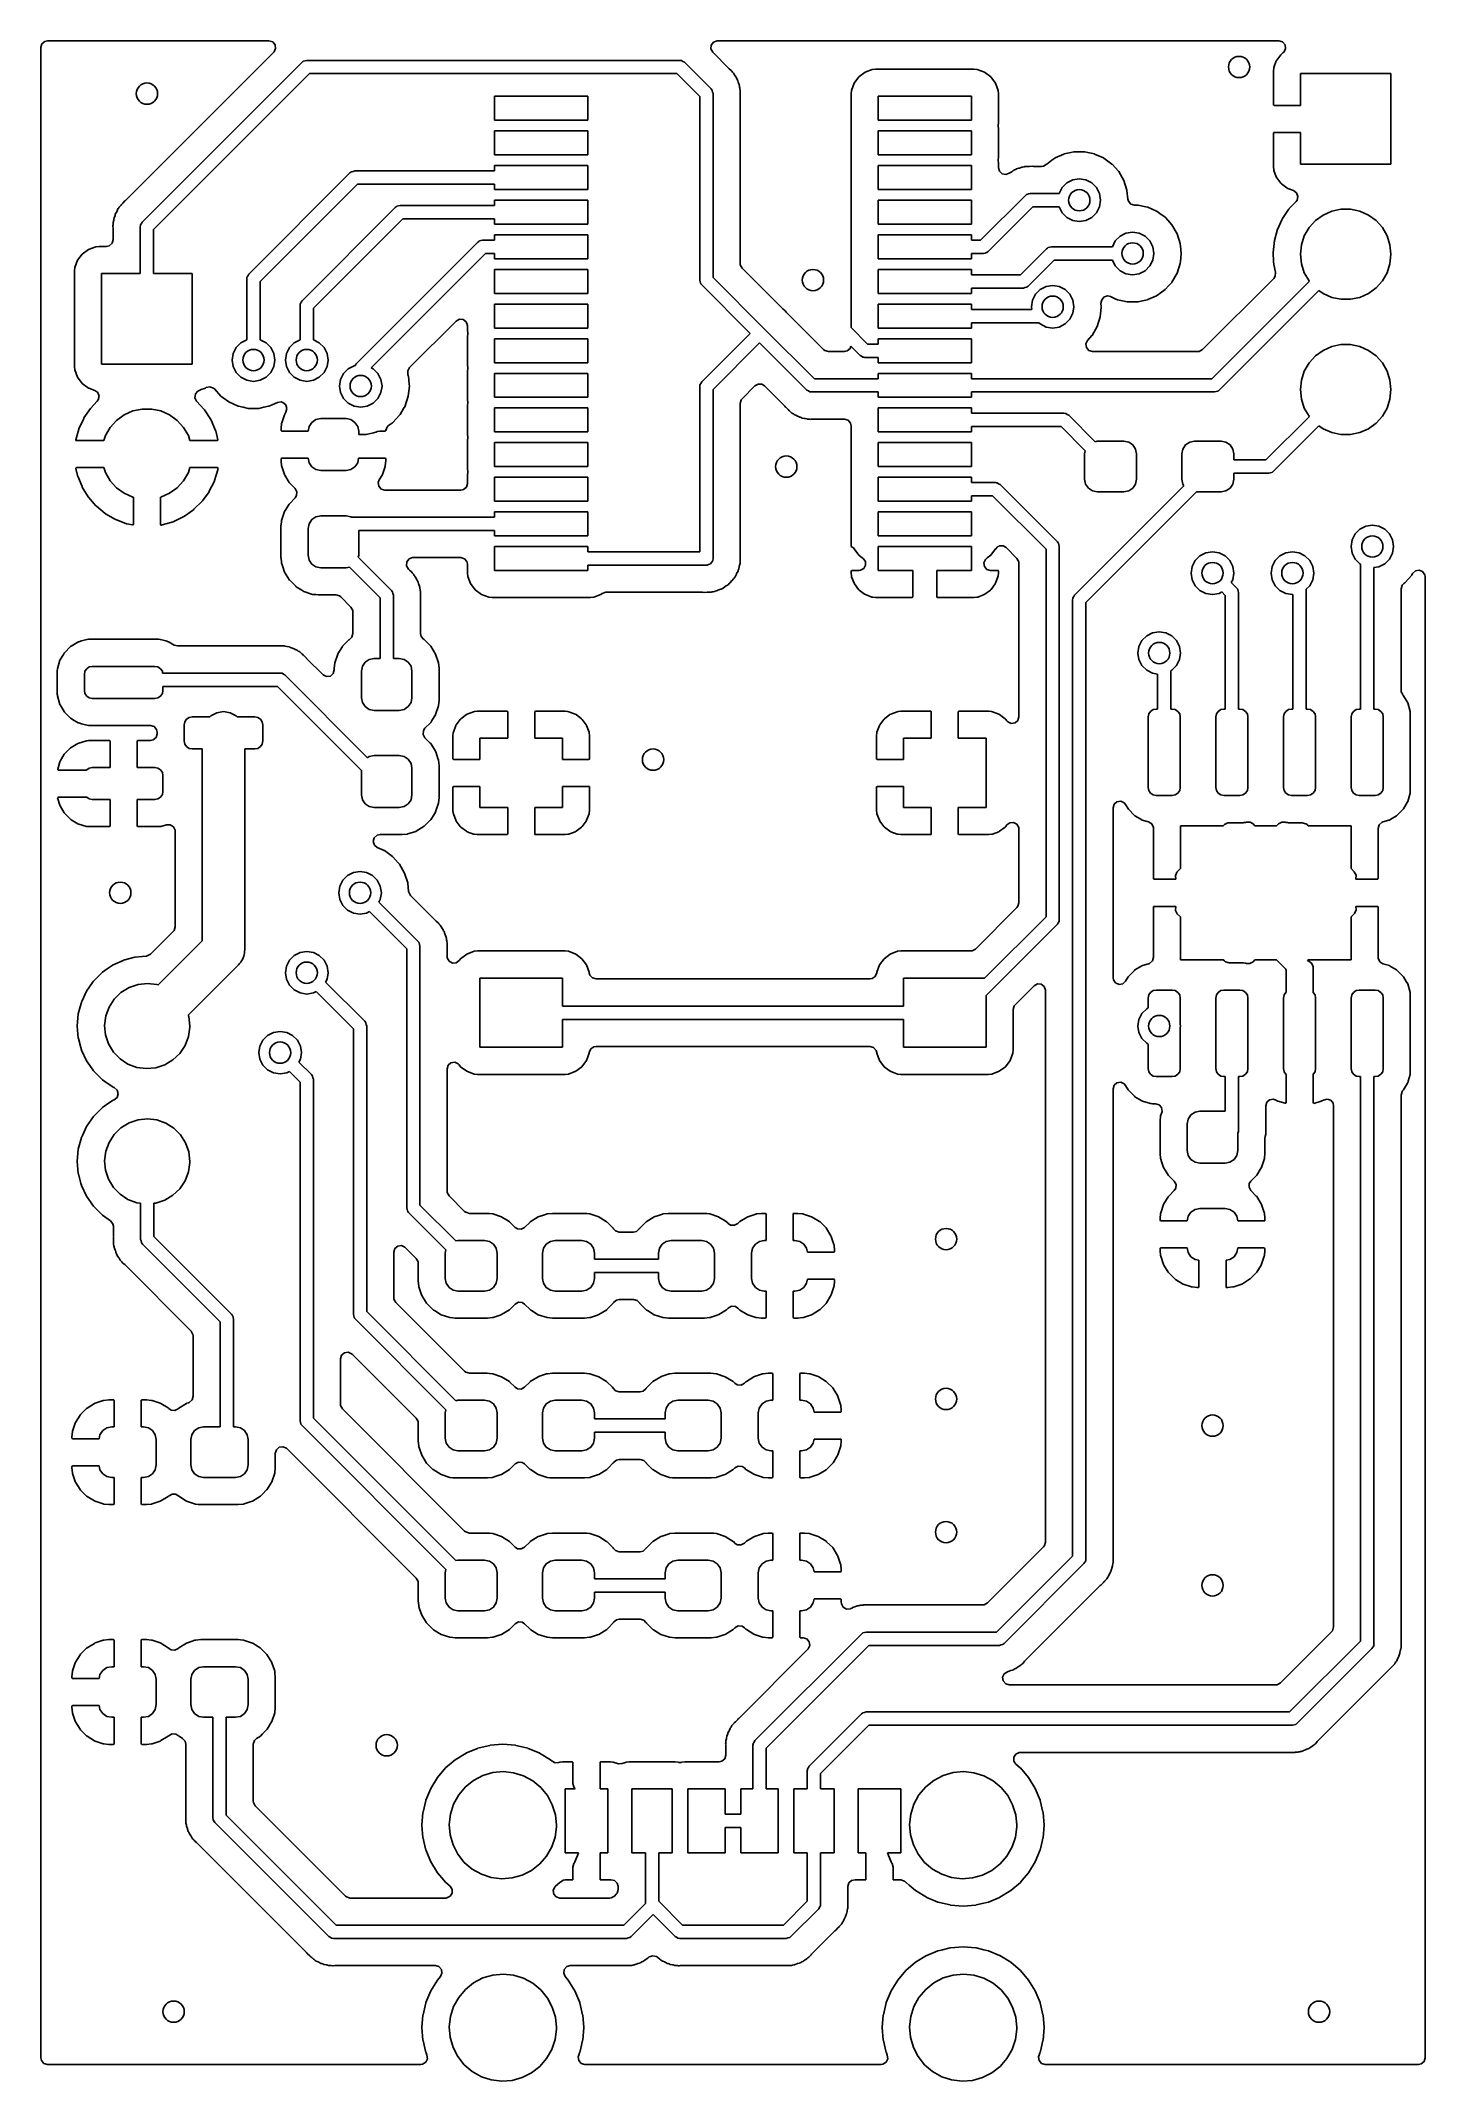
# Model space of a CAD drawing. Extents: x 175.5 to 201.5, y -108.8 to -70.5.
import ezdxf

# ---------------------------------------------------------------- set-up
doc = ezdxf.new("R2010")
doc.units = 0
doc.layers.add('BLACK', color=7, linetype='CONTINUOUS')

msp = doc.modelspace()

# ---------------------------------------------------------------- linework, layer by layer
at = {"layer": 'BLACK', "linetype": 'CONTINUOUS'}
for p, q in [((175.508, -70.6345), (175.529, -70.5664)), ((175.508, -108.365), (175.508, -70.6345)), ((175.529, -70.5664), (175.582, -70.5199)), ((175.582, -70.5199), (175.635, -70.5085)), ((175.635, -70.5085), (179.791, -70.5085)), ((179.881, -70.7236), (178.49, -72.1136)), ((179.791, -70.5085), (179.86, -70.5285)), ((179.86, -70.5285), (179.906, -70.5822)), ((179.887, -70.717), (179.881, -70.7236)), ((179.916, -70.6524), (179.887, -70.717)), ((179.906, -70.5822), (179.916, -70.6524)), ((188.085, -70.6613), (188.091, -70.5905)), ((188.119, -70.7236), (188.085, -70.6613)), ((188.091, -70.5905), (188.133, -70.5336)), ((188.423, -71.0267), (188.119, -70.7236)), ((188.133, -70.5336), (188.2, -70.5088)), ((188.2, -70.5088), (188.209, -70.5085)), ((188.209, -70.5085), (198.747, -70.5085)), ((198.782, -70.7693), (198.705, -70.8714)), ((198.747, -70.5085), (198.815, -70.5285)), ((198.794, -70.7567), (198.782, -70.7693)), ((198.823, -70.7353), (198.794, -70.7567)), ((198.815, -70.5285), (198.862, -70.5822)), ((198.842, -70.717), (198.823, -70.7353)), ((198.872, -70.6524), (198.842, -70.717)), ((198.862, -70.5822), (198.872, -70.6524)), ((177.412, -73.9116), (180.412, -70.9116)), ((180.552, -71.125), (177.625, -74.0518)), ((180.412, -70.9116), (180.429, -70.8983)), ((180.429, -70.8983), (180.432, -70.8948)), ((180.432, -70.8948), (180.435, -70.894)), ((180.435, -70.894), (180.44, -70.8901)), ((180.44, -70.8901), (180.47, -70.8837)), ((180.47, -70.8837), (180.5, -70.875)), ((180.5, -70.875), (187.5, -70.875)), ((187.448, -71.125), (180.552, -71.125)), ((187.875, -71.5518), (187.448, -71.125)), ((187.5, -70.875), (187.522, -70.8782)), ((187.522, -70.8782), (187.527, -70.8779)), ((187.527, -70.8779), (187.529, -70.8792)), ((187.529, -70.8792), (187.536, -70.8801)), ((187.536, -70.8801), (187.561, -70.8968)), ((187.561, -70.8968), (187.588, -70.9116)), ((187.588, -70.9116), (188.088, -71.4116)), ((188.431, -71.0347), (188.423, -71.0267)), ((188.465, -71.0629), (188.431, -71.0347)), ((188.47, -71.0693), (188.465, -71.0629)), ((188.477, -71.0793), (188.47, -71.0693)), ((188.49, -71.0943), (188.477, -71.0793)), ((188.505, -71.1086), (188.49, -71.0943)), ((188.509, -71.1155), (188.505, -71.1086)), ((188.527, -71.1467), (188.509, -71.1155)), ((188.509, -71.1155), (188.509, -71.1155)), ((188.534, -71.1566), (188.527, -71.1467)), ((188.56, -71.1924), (188.534, -71.1566)), ((188.567, -71.2112), (188.56, -71.1924)), ((188.576, -71.229), (188.567, -71.2112)), ((188.586, -71.2464), (188.576, -71.229)), ((190.862, -71.1867), (190.774, -71.3033)), ((190.978, -71.0994), (190.862, -71.1867)), ((191.115, -71.0483), (190.978, -71.0994)), ((191.177, -71.0415), (191.115, -71.0483)), ((193.023, -71.0415), (191.177, -71.0415)), ((193.085, -71.0483), (193.023, -71.0415)), ((193.222, -71.0994), (193.085, -71.0483)), ((193.338, -71.1867), (193.222, -71.0994)), ((193.426, -71.3033), (193.338, -71.1867)), ((198.648, -71.0226), (198.642, -71.0735)), ((198.642, -71.0735), (198.642, -71.0803)), ((198.642, -71.0803), (198.642, -71.7029)), ((198.652, -71.0074), (198.648, -71.0226)), ((198.697, -70.8869), (198.652, -71.0074)), ((198.705, -70.8714), (198.697, -70.8869)), ((199.15, -71.721), (199.15, -71.125)), ((199.15, -71.125), (200.85, -71.125)), ((200.85, -71.125), (200.85, -72.825)), ((184.025, -72), (184.025, -71.55)), ((184.025, -71.55), (185.775, -71.55)), ((185.775, -71.55), (185.775, -72)), ((187.875, -75), (187.875, -71.5518)), ((188.088, -71.4116), (188.102, -71.4294)), ((188.102, -71.4294), (188.105, -71.4325)), ((188.105, -71.4325), (188.106, -71.4352)), ((188.106, -71.4352), (188.11, -71.4404)), ((188.11, -71.4404), (188.116, -71.4705)), ((188.116, -71.4705), (188.125, -71.5)), ((188.125, -71.5), (188.125, -74.9482)), ((188.588, -71.254), (188.586, -71.2464)), ((188.598, -71.2889), (188.588, -71.254)), ((188.602, -71.3001), (188.598, -71.2889)), ((188.616, -71.3338), (188.602, -71.3001)), ((188.618, -71.3412), (188.616, -71.3338)), ((188.616, -71.3338), (188.616, -71.3338)), ((188.619, -71.3491), (188.618, -71.3412)), ((188.621, -71.3613), (188.619, -71.3491)), ((188.625, -71.3807), (188.621, -71.3613)), ((188.628, -71.3925), (188.625, -71.3807)), ((188.631, -71.4001), (188.628, -71.3925)), ((188.628, -71.3925), (188.628, -71.3925)), ((188.631, -71.408), (188.631, -71.4001)), ((188.632, -71.4443), (188.631, -71.408)), ((188.633, -71.4562), (188.632, -71.4443)), ((188.633, -71.4601), (188.633, -71.4562)), ((188.633, -71.488), (188.633, -71.4601)), ((188.634, -71.492), (188.633, -71.488)), ((188.633, -71.5788), (188.634, -71.5676)), ((188.633, -74.6854), (188.633, -71.5788)), ((188.636, -71.5601), (188.634, -71.492)), ((188.634, -71.5676), (188.636, -71.5601)), ((190.723, -71.4397), (190.716, -71.5019)), ((190.716, -71.5019), (190.716, -72.0481)), ((190.774, -71.3033), (190.723, -71.4397)), ((191.225, -72), (191.225, -71.55)), ((191.225, -71.55), (192.975, -71.55)), ((192.975, -71.55), (192.975, -72)), ((193.477, -71.4397), (193.426, -71.3033)), ((193.483, -71.5019), (193.477, -71.4397)), ((193.483, -72.0481), (193.483, -71.5019)), ((198.642, -71.7029), (198.646, -71.7181)), ((198.646, -71.7181), (198.648, -71.7193)), ((198.648, -71.7193), (198.656, -71.721)), ((198.656, -71.721), (199.15, -71.721)), ((178.49, -72.1136), (177.108, -73.4963)), ((185.775, -72), (184.025, -72)), ((184.025, -72.65), (184.025, -72.2)), ((184.025, -72.2), (185.775, -72.2)), ((185.775, -72.2), (185.775, -72.65)), ((190.716, -72.0481), (190.717, -72.0515)), ((190.721, -72.1136), (190.716, -72.1519)), ((190.716, -72.1519), (190.716, -72.6981)), ((190.717, -72.0515), (190.717, -72.0515)), ((190.717, -72.0515), (190.721, -72.0864)), ((190.721, -72.0864), (190.721, -72.1136)), ((192.975, -72), (191.225, -72)), ((191.225, -72.65), (191.225, -72.2)), ((191.225, -72.2), (192.975, -72.2)), ((192.975, -72.2), (192.975, -72.65)), ((193.479, -72.0864), (193.483, -72.0515)), ((193.479, -72.1136), (193.479, -72.0864)), ((193.483, -72.1519), (193.479, -72.1136)), ((193.483, -72.0515), (193.483, -72.0481)), ((193.483, -72.0515), (193.483, -72.0515)), ((193.483, -72.6981), (193.483, -72.1519)), ((198.644, -72.2349), (198.642, -72.2425)), ((198.642, -72.2425), (198.642, -72.8697)), ((198.645, -72.2335), (198.644, -72.2349)), ((198.66, -72.229), (198.645, -72.2335)), ((199.15, -72.229), (198.66, -72.229)), ((199.15, -72.825), (199.15, -72.229)), ((185.775, -72.65), (184.025, -72.65)), ((190.716, -72.6981), (190.717, -72.7015)), ((190.717, -72.7015), (190.717, -72.7015)), ((190.717, -72.7015), (190.721, -72.7364)), ((190.721, -72.7364), (190.721, -72.7636)), ((192.975, -72.65), (191.225, -72.65)), ((193.479, -72.7364), (193.483, -72.7015)), ((193.479, -72.7636), (193.479, -72.7364)), ((193.483, -72.7015), (193.483, -72.6981)), ((193.483, -72.7015), (193.483, -72.7015)), ((194.487, -72.75), (194.389, -72.8211)), ((194.538, -72.7128), (194.487, -72.75)), ((194.543, -72.7089), (194.538, -72.7128)), ((194.538, -72.7128), (194.538, -72.7128)), ((194.549, -72.7062), (194.543, -72.7089)), ((194.712, -72.6339), (194.549, -72.7062)), ((194.549, -72.7062), (194.549, -72.7062)), ((194.718, -72.6312), (194.712, -72.6339)), ((194.712, -72.6339), (194.712, -72.6339)), ((194.842, -72.6049), (194.718, -72.6312)), ((194.898, -72.5929), (194.842, -72.6049)), ((194.905, -72.5915), (194.898, -72.5929)), ((194.898, -72.5929), (194.898, -72.5929)), ((195.095, -72.5915), (194.905, -72.5915)), ((195.102, -72.5929), (195.095, -72.5915)), ((195.158, -72.6049), (195.102, -72.5929)), ((195.102, -72.5929), (195.102, -72.5929)), ((195.282, -72.6312), (195.158, -72.6049)), ((195.288, -72.6339), (195.282, -72.6312)), ((195.451, -72.7062), (195.288, -72.6339)), ((195.288, -72.6339), (195.288, -72.6339)), ((195.457, -72.7089), (195.451, -72.7062)), ((195.451, -72.7062), (195.451, -72.7062)), ((195.462, -72.7128), (195.457, -72.7089)), ((195.512, -72.7491), (195.462, -72.7128)), ((195.462, -72.7128), (195.462, -72.7128)), ((195.611, -72.8211), (195.512, -72.7491)), ((179.412, -74.8863), (181.311, -72.9866)), ((181.311, -72.9866), (181.329, -72.9733)), ((181.329, -72.9733), (181.332, -72.9698)), ((181.332, -72.9698), (181.335, -72.969)), ((181.335, -72.969), (181.34, -72.9651)), ((181.34, -72.9651), (181.37, -72.9587)), ((181.37, -72.9587), (181.4, -72.95)), ((181.4, -72.95), (184.025, -72.95)), ((184.025, -72.95), (184.025, -72.85)), ((184.025, -72.85), (185.775, -72.85)), ((185.775, -72.85), (185.775, -73.3)), ((190.721, -72.7636), (190.716, -72.8019)), ((190.716, -72.8019), (190.716, -73.3481)), ((191.225, -73.3), (191.225, -72.85)), ((191.225, -72.85), (192.975, -72.85)), ((192.975, -72.85), (192.975, -73.3)), ((193.483, -72.8019), (193.479, -72.7636)), ((193.483, -72.8948), (193.483, -72.8019)), ((193.5, -72.957), (193.483, -72.8948)), ((193.551, -73.0064), (193.5, -72.957)), ((193.621, -73.0203), (193.551, -73.0064)), ((193.684, -72.9956), (193.621, -73.0203)), ((193.722, -72.973), (193.684, -72.9955)), ((193.684, -72.9955), (193.684, -72.9956)), ((193.732, -72.9664), (193.722, -72.973)), ((193.761, -72.9451), (193.732, -72.9664)), ((193.767, -72.9404), (193.761, -72.9451)), ((193.761, -72.9451), (193.761, -72.9451)), ((193.786, -72.933), (193.767, -72.9404)), ((193.804, -72.9243), (193.786, -72.933)), ((193.815, -72.918), (193.804, -72.9243)), ((193.821, -72.914), (193.815, -72.918)), ((193.864, -72.9016), (193.821, -72.914)), ((193.875, -72.8978), (193.864, -72.9016)), ((193.909, -72.8844), (193.875, -72.8978)), ((193.916, -72.8815), (193.909, -72.8844)), ((193.909, -72.8844), (193.909, -72.8844)), ((193.936, -72.879), (193.916, -72.8815)), ((193.956, -72.875), (193.936, -72.879)), ((193.967, -72.8715), (193.956, -72.875)), ((193.975, -72.8693), (193.967, -72.8715)), ((193.967, -72.8715), (193.967, -72.8715)), ((194.019, -72.8679), (193.975, -72.8693)), ((194.031, -72.867), (194.019, -72.8679)), ((194.035, -72.8665), (194.031, -72.867)), ((194.063, -72.8665), (194.035, -72.8665)), ((194.067, -72.8664), (194.063, -72.8665)), ((194.127, -72.8645), (194.067, -72.8664)), ((194.135, -72.8643), (194.127, -72.8645)), ((194.127, -72.8645), (194.127, -72.8645)), ((194.143, -72.866), (194.135, -72.8643)), ((194.154, -72.8665), (194.143, -72.866)), ((194.292, -72.8665), (194.154, -72.8665)), ((194.325, -72.8621), (194.292, -72.8665)), ((194.378, -72.8292), (194.325, -72.8621)), ((194.379, -72.8305), (194.378, -72.8292)), ((194.384, -72.826), (194.379, -72.8305)), ((194.389, -72.8211), (194.384, -72.826)), ((194.765, -73.1764), (194.876, -73.1196)), ((194.876, -73.1196), (195, -73.1)), ((195, -73.1), (195.124, -73.1196)), ((195.124, -73.1196), (195.235, -73.1764)), ((195.616, -72.826), (195.611, -72.8211)), ((195.734, -72.957), (195.616, -72.826)), ((195.616, -72.826), (195.616, -72.826)), ((195.739, -72.9631), (195.734, -72.957)), ((195.835, -73.1284), (195.739, -72.9631)), ((195.894, -73.3101), (195.835, -73.1284)), ((198.642, -72.8697), (198.642, -72.8765)), ((198.642, -72.8765), (198.648, -72.9274)), ((198.648, -72.9274), (198.652, -72.9426)), ((198.652, -72.9426), (198.697, -73.0631)), ((198.697, -73.0631), (198.705, -73.0786)), ((198.705, -73.0786), (198.782, -73.1807)), ((200.85, -72.825), (199.15, -72.825)), ((177.088, -73.5138), (177.046, -73.5577)), ((177.093, -73.508), (177.088, -73.5138)), ((177.099, -73.5039), (177.093, -73.508)), ((177.108, -73.4963), (177.099, -73.5039)), ((181.451, -73.2), (179.625, -75.0265)), ((184.025, -73.2), (181.451, -73.2)), ((184.025, -73.3), (184.025, -73.2)), ((185.775, -73.3), (184.025, -73.3)), ((184.025, -73.6), (184.025, -73.5)), ((184.025, -73.5), (185.775, -73.5)), ((185.775, -73.5), (185.775, -73.95)), ((190.716, -73.3481), (190.717, -73.3515)), ((190.721, -73.4136), (190.716, -73.4519)), ((190.716, -73.4519), (190.716, -73.9981)), ((190.717, -73.3515), (190.717, -73.3515)), ((190.717, -73.3515), (190.721, -73.3864)), ((190.721, -73.3864), (190.721, -73.4136)), ((192.975, -73.3), (191.225, -73.3)), ((191.225, -73.95), (191.225, -73.5)), ((191.225, -73.5), (192.975, -73.5)), ((192.975, -73.5), (192.975, -73.95)), ((193.148, -74.25), (193.987, -73.4116)), ((193.987, -73.4116), (194.004, -73.3983)), ((194.004, -73.3983), (194.007, -73.3948)), ((194.007, -73.3948), (194.01, -73.394)), ((194.01, -73.394), (194.015, -73.3901)), ((194.015, -73.3901), (194.045, -73.3837)), ((194.045, -73.3837), (194.075, -73.375)), ((194.075, -73.375), (194.62, -73.375)), ((194.62, -73.375), (194.676, -73.2649)), ((194.676, -73.2649), (194.765, -73.1764)), ((195.235, -73.1764), (195.324, -73.2649)), ((195.324, -73.2649), (195.38, -73.3764)), ((195.38, -73.3764), (195.4, -73.5)), ((195.4, -73.5), (195.38, -73.6236)), ((195.894, -73.3166), (195.894, -73.3101)), ((195.911, -73.4787), (195.894, -73.3166)), ((195.894, -73.3166), (195.894, -73.3166)), ((195.922, -73.5178), (195.911, -73.4787)), ((195.968, -73.5715), (195.922, -73.5178)), ((198.782, -73.1807), (198.794, -73.1933)), ((198.794, -73.1933), (198.896, -73.2698)), ((198.896, -73.2698), (198.912, -73.2783)), ((198.912, -73.2783), (199.021, -73.3191)), ((199.068, -73.5242), (198.967, -73.6298)), ((199.021, -73.3191), (199.078, -73.3618)), ((199.087, -73.4977), (199.068, -73.5242)), ((199.078, -73.3618), (199.102, -73.4283)), ((199.102, -73.4283), (199.087, -73.4977)), ((176.877, -73.8771), (176.867, -73.92)), ((176.88, -73.8655), (176.877, -73.8771)), ((176.886, -73.8297), (176.88, -73.8655)), ((176.887, -73.8219), (176.886, -73.8297)), ((176.886, -73.8297), (176.886, -73.8297)), ((176.895, -73.8033), (176.887, -73.8219)), ((176.901, -73.7846), (176.895, -73.8033)), ((176.904, -73.7726), (176.901, -73.7846)), ((176.906, -73.7649), (176.904, -73.7726)), ((176.904, -73.7726), (176.904, -73.7726)), ((176.928, -73.7262), (176.906, -73.7649)), ((176.933, -73.7155), (176.928, -73.7262)), ((176.947, -73.6822), (176.933, -73.7155)), ((176.95, -73.675), (176.947, -73.6822)), ((176.947, -73.6822), (176.947, -73.6822)), ((176.963, -73.659), (176.95, -73.675)), ((176.974, -73.6424), (176.963, -73.659)), ((176.98, -73.6316), (176.974, -73.6424)), ((176.983, -73.6247), (176.98, -73.6316)), ((176.98, -73.6316), (176.98, -73.6316)), ((177.014, -73.5924), (176.983, -73.6247)), ((177.021, -73.5834), (177.014, -73.5924)), ((177.024, -73.5802), (177.021, -73.5834)), ((177.044, -73.5605), (177.024, -73.5802)), ((177.046, -73.5577), (177.044, -73.5605)), ((177.397, -73.9386), (177.412, -73.9116)), ((180.412, -75.3863), (182.161, -73.6366)), ((182.301, -73.85), (180.625, -75.5265)), ((182.161, -73.6366), (182.179, -73.6233)), ((182.179, -73.6233), (182.182, -73.6198)), ((182.182, -73.6198), (182.185, -73.619)), ((182.185, -73.619), (182.19, -73.6151)), ((182.19, -73.6151), (182.22, -73.6087)), ((182.22, -73.6087), (182.25, -73.6)), ((182.25, -73.6), (184.025, -73.6)), ((184.025, -73.85), (182.301, -73.85)), ((184.025, -73.95), (184.025, -73.85)), ((194.127, -73.625), (193.288, -74.4634)), ((194.62, -73.625), (194.127, -73.625)), ((194.676, -73.7351), (194.62, -73.625)), ((194.765, -73.8236), (194.676, -73.7351)), ((194.876, -73.8804), (194.765, -73.8236)), ((195, -73.9), (194.876, -73.8804)), ((195.124, -73.8804), (195, -73.9)), ((195.235, -73.8236), (195.124, -73.8804)), ((195.324, -73.7351), (195.235, -73.8236)), ((195.38, -73.6236), (195.324, -73.7351)), ((196.037, -73.5915), (195.968, -73.5715)), ((196.095, -73.5915), (196.037, -73.5915)), ((196.102, -73.5929), (196.095, -73.5915)), ((196.189, -73.6114), (196.102, -73.5929)), ((196.102, -73.5929), (196.102, -73.5929)), ((196.282, -73.6312), (196.189, -73.6114)), ((196.288, -73.6339), (196.282, -73.6312)), ((196.451, -73.7062), (196.288, -73.6339)), ((196.288, -73.6339), (196.288, -73.6339)), ((196.457, -73.7089), (196.451, -73.7062)), ((196.451, -73.7062), (196.451, -73.7062)), ((196.462, -73.7128), (196.457, -73.7089)), ((196.512, -73.7491), (196.462, -73.7128)), ((196.462, -73.7128), (196.462, -73.7128)), ((196.611, -73.8211), (196.512, -73.7491)), ((196.616, -73.826), (196.611, -73.8211)), ((196.66, -73.8756), (196.616, -73.826)), ((196.616, -73.826), (196.616, -73.826)), ((196.739, -73.9631), (196.66, -73.8756)), ((198.801, -73.8714), (198.724, -74.0364)), ((198.815, -73.8417), (198.801, -73.8714)), ((198.928, -73.675), (198.815, -73.8417)), ((198.938, -73.6614), (198.928, -73.675)), ((198.941, -73.6571), (198.938, -73.6614)), ((198.938, -73.6614), (198.938, -73.6614)), ((198.967, -73.6298), (198.941, -73.6571)), ((199.312, -74.0154), (199.431, -73.8833)), ((199.431, -73.8833), (199.575, -73.7789)), ((199.575, -73.7789), (199.737, -73.7066)), ((199.737, -73.7066), (199.911, -73.6697)), ((199.911, -73.6697), (200.089, -73.6697)), ((200.089, -73.6697), (200.263, -73.7066)), ((200.263, -73.7066), (200.425, -73.7789)), ((200.425, -73.7789), (200.569, -73.8833)), ((200.569, -73.8833), (200.688, -74.0154)), ((176.867, -74.2405), (176.846, -74.3086)), ((176.865, -73.9599), (176.862, -73.9799)), ((176.862, -73.9799), (176.863, -73.9878)), ((176.863, -73.9878), (176.866, -74.024)), ((176.867, -73.9402), (176.865, -73.9599)), ((176.866, -74.024), (176.867, -74.0358)), ((176.867, -73.92), (176.867, -73.9402)), ((176.867, -74.0358), (176.867, -74.2405)), ((177.375, -74), (177.378, -73.978)), ((177.375, -74.875), (177.375, -74)), ((177.378, -73.9734), (177.379, -73.9709)), ((177.378, -73.978), (177.378, -73.9734)), ((177.379, -73.9709), (177.38, -73.9645)), ((177.38, -73.9645), (177.397, -73.9386)), ((177.625, -74.0518), (177.625, -74.875)), ((181.424, -76.5743), (183.712, -74.2866)), ((183.712, -74.2866), (183.729, -74.2733)), ((183.729, -74.2733), (183.732, -74.2698)), ((183.732, -74.2698), (183.735, -74.269)), ((183.735, -74.269), (183.74, -74.2651)), ((183.74, -74.2651), (183.77, -74.2587)), ((183.77, -74.2587), (183.8, -74.25)), ((183.8, -74.25), (184.025, -74.25)), ((185.775, -73.95), (184.025, -73.95)), ((184.025, -74.25), (184.025, -74.15)), ((184.025, -74.15), (185.775, -74.15)), ((185.775, -74.15), (185.775, -74.6)), ((190.716, -73.9981), (190.717, -74.0015)), ((190.721, -74.0636), (190.716, -74.1019)), ((190.716, -74.1019), (190.716, -74.6481)), ((190.717, -74.0015), (190.717, -74.0015)), ((190.717, -74.0015), (190.721, -74.0364)), ((190.721, -74.0364), (190.721, -74.0636)), ((192.975, -73.95), (191.225, -73.95)), ((191.225, -74.6), (191.225, -74.15)), ((191.225, -74.15), (192.975, -74.15)), ((192.975, -74.15), (192.975, -74.25)), ((192.975, -74.25), (193.148, -74.25)), ((195.62, -74.375), (195.676, -74.2649)), ((195.676, -74.2649), (195.765, -74.1764)), ((195.765, -74.1764), (195.876, -74.1196)), ((195.876, -74.1196), (196, -74.1)), ((196, -74.1), (196.124, -74.1196)), ((196.124, -74.1196), (196.235, -74.1764)), ((196.235, -74.1764), (196.324, -74.2649)), ((196.324, -74.2649), (196.38, -74.3764)), ((196.835, -74.1284), (196.739, -73.9631)), ((196.894, -74.3101), (196.835, -74.1284)), ((198.661, -74.2596), (198.637, -74.4817)), ((198.721, -74.0443), (198.661, -74.2596)), ((198.724, -74.0364), (198.721, -74.0443)), ((199.169, -74.3383), (199.223, -74.1693)), ((199.223, -74.1693), (199.312, -74.0154)), ((200.688, -74.0154), (200.777, -74.1693)), ((200.777, -74.1693), (200.831, -74.3383)), ((176.199, -74.6283), (176.148, -74.7647)), ((176.287, -74.5117), (176.199, -74.6283)), ((176.403, -74.4244), (176.287, -74.5117)), ((176.54, -74.3733), (176.403, -74.4244)), ((176.602, -74.3665), (176.54, -74.3733)), ((176.74, -74.3665), (176.602, -74.3665)), ((176.793, -74.3551), (176.74, -74.3665)), ((176.846, -74.3086), (176.793, -74.3551)), ((183.852, -74.5), (181.708, -76.6439)), ((184.025, -74.5), (183.852, -74.5)), ((184.025, -74.6), (184.025, -74.5)), ((185.775, -74.6), (184.025, -74.6)), ((190.716, -74.6481), (190.721, -74.6854)), ((192.975, -74.6), (191.225, -74.6)), ((193.2, -74.5), (192.975, -74.5)), ((192.975, -74.5), (192.975, -74.6)), ((193.23, -74.4913), (193.2, -74.5)), ((193.26, -74.4849), (193.23, -74.4913)), ((193.265, -74.481), (193.26, -74.4849)), ((193.268, -74.4802), (193.265, -74.481)), ((193.271, -74.4767), (193.268, -74.4802)), ((193.288, -74.4634), (193.271, -74.4767)), ((193.898, -74.9), (194.386, -74.4116)), ((194.526, -74.625), (194.038, -75.1134)), ((194.386, -74.4116), (194.404, -74.3983)), ((194.404, -74.3983), (194.407, -74.3948)), ((194.407, -74.3948), (194.41, -74.394)), ((194.41, -74.394), (194.415, -74.3901)), ((194.415, -74.3901), (194.445, -74.3837)), ((194.445, -74.3837), (194.475, -74.375)), ((194.475, -74.375), (195.62, -74.375)), ((195.62, -74.625), (194.526, -74.625)), ((195.676, -74.7351), (195.62, -74.625)), ((196.38, -74.6236), (196.324, -74.7351)), ((196.38, -74.3764), (196.4, -74.5)), ((196.4, -74.5), (196.38, -74.6236)), ((196.894, -74.3166), (196.894, -74.3101)), ((196.898, -74.3551), (196.894, -74.3166)), ((196.894, -74.3166), (196.894, -74.3166)), ((196.894, -74.6899), (196.898, -74.6515)), ((196.914, -74.5), (196.898, -74.3551)), ((196.898, -74.6515), (196.913, -74.5066)), ((196.913, -74.5066), (196.914, -74.5)), ((198.637, -74.4817), (198.638, -74.4868)), ((198.638, -74.4868), (198.638, -74.4869)), ((198.638, -74.4869), (198.647, -74.6481)), ((198.647, -74.6481), (198.65, -74.7047)), ((199.15, -74.515), (199.169, -74.3383)), ((199.169, -74.6917), (199.15, -74.515)), ((200.831, -74.3383), (200.85, -74.515)), ((200.85, -74.515), (200.831, -74.6917)), ((176.148, -74.7647), (176.141, -74.8269)), ((176.141, -74.8269), (176.141, -76.6231)), ((176.65, -76.575), (176.65, -74.875)), ((176.65, -74.875), (177.375, -74.875)), ((177.625, -74.875), (178.35, -74.875)), ((178.35, -74.875), (178.35, -76.575)), ((179.375, -74.9747), (179.378, -74.9527)), ((179.375, -76.1203), (179.375, -74.9747)), ((179.378, -74.9481), (179.379, -74.9456)), ((179.378, -74.9527), (179.378, -74.9481)), ((179.379, -74.9456), (179.38, -74.9392)), ((179.38, -74.9392), (179.397, -74.9133)), ((179.397, -74.9133), (179.412, -74.8863)), ((179.625, -75.0265), (179.625, -76.1203)), ((184.025, -75.25), (184.025, -74.8)), ((184.025, -74.8), (185.775, -74.8)), ((185.775, -74.8), (185.775, -75.25)), ((187.884, -75.0295), (187.875, -75)), ((187.89, -75.0596), (187.884, -75.0295)), ((187.894, -75.0648), (187.89, -75.0596)), ((188.125, -74.9482), (189.088, -75.9116)), ((188.636, -74.7122), (188.633, -74.6854)), ((188.67, -74.7745), (188.636, -74.7122)), ((189.431, -75.5352), (188.67, -74.7745)), ((190.718, -74.7396), (190.716, -74.7519)), ((190.716, -74.7519), (190.716, -75.2981)), ((190.721, -74.7136), (190.718, -74.7396)), ((190.721, -74.6854), (190.721, -74.6864)), ((190.721, -74.6864), (190.721, -74.7136)), ((191.225, -75.25), (191.225, -74.8)), ((191.225, -74.8), (192.975, -74.8)), ((192.975, -74.8), (192.975, -74.9)), ((192.975, -74.9), (193.898, -74.9)), ((195.765, -74.8236), (195.676, -74.7351)), ((195.876, -74.8804), (195.765, -74.8236)), ((196, -74.9), (195.876, -74.8804)), ((196.124, -74.8804), (196, -74.9)), ((196.235, -74.8236), (196.124, -74.8804)), ((196.324, -74.7351), (196.235, -74.8236)), ((196.682, -75.0999), (196.735, -75.0419)), ((196.735, -75.0419), (196.739, -75.0369)), ((196.735, -75.0419), (196.735, -75.0419)), ((196.739, -75.0369), (196.835, -74.8716)), ((196.835, -74.8716), (196.894, -74.6899)), ((198.65, -74.9695), (197.314, -76.3046)), ((197.488, -76.85), (199.318, -75.0205)), ((198.65, -74.7047), (198.651, -74.7098)), ((198.679, -74.9235), (198.65, -74.9695)), ((198.651, -74.7098), (198.651, -74.7098)), ((198.651, -74.7098), (198.683, -74.8527)), ((198.683, -74.8527), (198.679, -74.9235)), ((199.223, -74.8607), (199.169, -74.6917)), ((199.312, -75.0146), (199.223, -74.8607)), ((199.318, -75.0205), (199.312, -75.0146)), ((200.688, -75.0146), (200.569, -75.1467)), ((200.777, -74.8607), (200.688, -75.0146)), ((200.831, -74.6917), (200.777, -74.8607)), ((180.379, -75.4456), (180.38, -75.4392)), ((180.38, -75.4392), (180.397, -75.4133)), ((180.397, -75.4133), (180.412, -75.3863)), ((185.775, -75.25), (184.025, -75.25)), ((187.895, -75.0675), (187.894, -75.0648)), ((187.898, -75.0706), (187.895, -75.0675)), ((187.912, -75.0884), (187.898, -75.0706)), ((188.823, -76), (187.912, -75.0884)), ((190.716, -75.2981), (190.717, -75.3015)), ((190.717, -75.397), (190.716, -75.4019)), ((190.716, -75.4019), (190.716, -75.8897)), ((190.717, -75.3015), (190.717, -75.3015)), ((190.717, -75.3015), (190.721, -75.3364)), ((190.72, -75.3702), (190.717, -75.397)), ((190.721, -75.3636), (190.72, -75.3702)), ((190.721, -75.3364), (190.721, -75.3636)), ((192.975, -75.25), (191.225, -75.25)), ((193.95, -75.15), (192.975, -75.15)), ((192.975, -75.15), (192.975, -75.25)), ((193.979, -75.1413), (193.95, -75.15)), ((194.009, -75.1349), (193.979, -75.1413)), ((194.015, -75.131), (194.009, -75.1349)), ((194.017, -75.1302), (194.015, -75.131)), ((194.02, -75.1267), (194.017, -75.1302)), ((194.038, -75.1134), (194.02, -75.1267)), ((194.1, -75.5), (194.12, -75.3764)), ((194.12, -75.3764), (194.176, -75.2649)), ((194.176, -75.2649), (194.265, -75.1764)), ((194.265, -75.1764), (194.376, -75.1196)), ((194.376, -75.1196), (194.5, -75.1)), ((194.5, -75.1), (194.624, -75.1196)), ((194.624, -75.1196), (194.735, -75.1764)), ((194.735, -75.1764), (194.824, -75.2649)), ((194.824, -75.2649), (194.88, -75.3764)), ((194.88, -75.3764), (194.9, -75.5)), ((195.407, -75.4373), (195.42, -75.3675)), ((195.413, -75.4934), (195.407, -75.4373)), ((195.42, -75.3675), (195.468, -75.3156)), ((195.468, -75.3156), (195.537, -75.2982)), ((195.537, -75.2982), (195.583, -75.309)), ((195.583, -75.309), (195.687, -75.3552)), ((195.687, -75.3552), (195.706, -75.3636)), ((195.706, -75.3636), (195.718, -75.3688)), ((195.718, -75.3688), (195.811, -75.3886)), ((195.811, -75.3886), (195.898, -75.4071)), ((195.898, -75.4071), (195.898, -75.4071)), ((195.898, -75.4071), (195.905, -75.4085)), ((195.905, -75.4085), (196.095, -75.4085)), ((196.095, -75.4085), (196.102, -75.4071)), ((196.102, -75.4071), (196.189, -75.3886)), ((196.102, -75.4071), (196.102, -75.4071)), ((196.189, -75.3886), (196.282, -75.3688)), ((196.282, -75.3688), (196.288, -75.3661)), ((196.288, -75.3661), (196.451, -75.2938)), ((196.451, -75.2938), (196.457, -75.2911)), ((196.451, -75.2938), (196.451, -75.2938)), ((196.457, -75.2911), (196.484, -75.271)), ((196.484, -75.271), (196.519, -75.246)), ((196.519, -75.246), (196.611, -75.1789)), ((196.611, -75.1789), (196.682, -75.0999)), ((199.497, -75.1946), (197.628, -77.0634)), ((199.575, -75.2511), (199.497, -75.1946)), ((199.737, -75.3234), (199.575, -75.2511)), ((199.911, -75.3603), (199.737, -75.3234)), ((200.089, -75.3603), (199.911, -75.3603)), ((200.263, -75.3234), (200.089, -75.3603)), ((200.425, -75.2511), (200.263, -75.3234)), ((200.569, -75.1467), (200.425, -75.2511)), ((180.375, -75.4747), (180.378, -75.4527)), ((180.375, -76.1203), (180.375, -75.4747)), ((180.378, -75.4481), (180.379, -75.4456)), ((180.378, -75.4527), (180.378, -75.4481)), ((180.625, -75.5265), (180.625, -76.1203)), ((182.428, -76.643), (183.301, -75.7695)), ((183.301, -75.7695), (183.364, -75.7355)), ((183.364, -75.7355), (183.435, -75.7405)), ((183.435, -75.7405), (183.491, -75.7831)), ((183.491, -75.7831), (183.516, -75.8496)), ((184.025, -75.9), (184.025, -75.45)), ((184.025, -75.45), (185.775, -75.45)), ((185.775, -75.45), (185.775, -75.9)), ((189.437, -75.5406), (189.431, -75.5352)), ((189.479, -75.5777), (189.437, -75.5406)), ((189.483, -75.5843), (189.479, -75.5777)), ((189.484, -75.5845), (189.483, -75.5843)), ((189.483, -75.5843), (189.483, -75.5843)), ((189.499, -75.6028), (189.484, -75.5845)), ((190.201, -76.3046), (189.499, -75.6028)), ((191.225, -75.9), (191.225, -75.45)), ((191.225, -75.45), (192.975, -75.45)), ((192.975, -75.45), (192.975, -75.55)), ((192.975, -75.55), (194.108, -75.55)), ((194.241, -75.8), (192.975, -75.8)), ((192.975, -75.8), (192.975, -75.9)), ((194.108, -75.55), (194.1, -75.5)), ((194.265, -75.8236), (194.241, -75.8)), ((194.376, -75.8804), (194.265, -75.8236)), ((194.735, -75.8236), (194.624, -75.8804)), ((194.824, -75.7351), (194.735, -75.8236)), ((194.88, -75.6236), (194.824, -75.7351)), ((194.9, -75.5), (194.88, -75.6236)), ((195.335, -75.8716), (195.394, -75.6899)), ((195.394, -75.6899), (195.405, -75.5777)), ((195.405, -75.5777), (195.413, -75.5066)), ((195.414, -75.5), (195.413, -75.4934)), ((195.413, -75.5066), (195.414, -75.5)), ((179.176, -76.2649), (179.265, -76.1764)), ((179.265, -76.1764), (179.375, -76.1203)), ((179.625, -76.1203), (179.735, -76.1764)), ((179.735, -76.1764), (179.824, -76.2649)), ((180.176, -76.2649), (180.265, -76.1764)), ((180.265, -76.1764), (180.375, -76.1203)), ((180.625, -76.1203), (180.735, -76.1764)), ((180.735, -76.1764), (180.824, -76.2649)), ((183.516, -75.8496), (183.516, -75.8586)), ((183.516, -75.8586), (183.516, -75.9481)), ((183.516, -75.9481), (183.517, -75.9515)), ((183.521, -76.0136), (183.516, -76.0519)), ((183.516, -76.0519), (183.516, -76.5981)), ((183.517, -75.9515), (183.517, -75.9515)), ((183.517, -75.9515), (183.521, -75.9864)), ((183.521, -75.9864), (183.521, -76.0136)), ((185.775, -75.9), (184.025, -75.9)), ((184.025, -76.55), (184.025, -76.1)), ((184.025, -76.1), (185.775, -76.1)), ((185.775, -76.1), (185.775, -76.55)), ((187.912, -76.9116), (188.823, -76)), ((189, -76.1768), (188.125, -77.0518)), ((189.887, -77.0634), (189, -76.1768)), ((189.088, -75.9116), (189.088, -75.9116)), ((189.088, -75.9116), (190.027, -76.85)), ((190.716, -75.8897), (191.027, -76.2)), ((191.027, -76.2), (191.225, -76.2)), ((192.975, -75.9), (191.225, -75.9)), ((191.225, -76.2), (191.225, -76.1)), ((191.225, -76.1), (192.975, -76.1)), ((192.975, -76.1), (192.975, -76.55)), ((194.5, -75.9), (194.376, -75.8804)), ((194.624, -75.8804), (194.5, -75.9)), ((195.123, -76.1976), (195.154, -76.1312)), ((195.133, -76.2678), (195.123, -76.1976)), ((195.154, -76.1312), (195.235, -76.0419)), ((195.235, -76.0419), (195.239, -76.0369)), ((195.235, -76.0419), (195.235, -76.0419)), ((195.239, -76.0369), (195.335, -75.8716)), ((199.737, -76.2466), (199.911, -76.2097)), ((199.911, -76.2097), (200.089, -76.2097)), ((200.089, -76.2097), (200.263, -76.2466)), ((178.35, -76.575), (176.65, -76.575)), ((179.1, -76.5), (179.12, -76.3764)), ((179.12, -76.6236), (179.1, -76.5)), ((179.12, -76.3764), (179.176, -76.2649)), ((179.824, -76.2649), (179.88, -76.3764)), ((179.88, -76.3764), (179.9, -76.5)), ((179.9, -76.5), (179.88, -76.6236)), ((180.1, -76.5), (180.12, -76.3764)), ((180.12, -76.6236), (180.1, -76.5)), ((180.12, -76.3764), (180.176, -76.2649)), ((180.824, -76.2649), (180.88, -76.3764)), ((180.88, -76.3764), (180.9, -76.5)), ((180.9, -76.5), (180.88, -76.6236)), ((181.409, -76.6013), (181.424, -76.5743)), ((185.775, -76.55), (184.025, -76.55)), ((190.221, -76.3215), (190.201, -76.3046)), ((190.29, -76.3415), (190.221, -76.3215)), ((190.591, -76.3415), (190.29, -76.3415)), ((190.643, -76.3301), (190.591, -76.3415)), ((190.697, -76.2836), (190.643, -76.3301)), ((190.711, -76.2374), (190.697, -76.2836)), ((190.887, -76.4134), (190.711, -76.2374)), ((190.914, -76.4282), (190.887, -76.4134)), ((190.939, -76.4449), (190.914, -76.4282)), ((190.946, -76.4458), (190.939, -76.4449)), ((190.948, -76.4471), (190.946, -76.4458)), ((190.953, -76.4468), (190.948, -76.4471)), ((190.975, -76.45), (190.953, -76.4468)), ((191.225, -76.45), (190.975, -76.45)), ((191.225, -76.55), (191.225, -76.45)), ((192.975, -76.55), (191.225, -76.55)), ((195.18, -76.3215), (195.133, -76.2678)), ((195.248, -76.3415), (195.18, -76.3215)), ((197.225, -76.3415), (195.248, -76.3415)), ((197.252, -76.3386), (197.225, -76.3415)), ((197.314, -76.3046), (197.252, -76.3386)), ((199.223, -76.7093), (199.312, -76.5554)), ((199.312, -76.5554), (199.431, -76.4233)), ((199.431, -76.4233), (199.575, -76.3189)), ((199.575, -76.3189), (199.737, -76.2466)), ((200.263, -76.2466), (200.425, -76.3189)), ((200.425, -76.3189), (200.569, -76.4233)), ((200.569, -76.4233), (200.688, -76.5554)), ((200.688, -76.5554), (200.777, -76.7093)), ((176.141, -76.6231), (176.148, -76.6853)), ((176.148, -76.6853), (176.199, -76.8217)), ((176.199, -76.8217), (176.287, -76.9383)), ((176.287, -76.9383), (176.403, -77.0256)), ((179.176, -76.7351), (179.12, -76.6236)), ((179.265, -76.8236), (179.176, -76.7351)), ((179.376, -76.8804), (179.265, -76.8236)), ((179.5, -76.9), (179.376, -76.8804)), ((179.624, -76.8804), (179.5, -76.9)), ((179.735, -76.8236), (179.624, -76.8804)), ((179.824, -76.7351), (179.735, -76.8236)), ((179.88, -76.6236), (179.824, -76.7351)), ((180.176, -76.7351), (180.12, -76.6236)), ((180.265, -76.8236), (180.176, -76.7351)), ((180.376, -76.8804), (180.265, -76.8236)), ((180.5, -76.9), (180.376, -76.8804)), ((180.624, -76.8804), (180.5, -76.9)), ((180.735, -76.8236), (180.624, -76.8804)), ((180.824, -76.7351), (180.735, -76.8236)), ((180.88, -76.6236), (180.824, -76.7351)), ((181.112, -76.9877), (181.132, -76.8641)), ((181.132, -76.8641), (181.189, -76.7526)), ((181.189, -76.7526), (181.277, -76.6641)), ((181.277, -76.6641), (181.389, -76.6073)), ((181.389, -76.6073), (181.407, -76.6043)), ((181.407, -76.6043), (181.409, -76.6013)), ((181.708, -76.6439), (181.747, -76.6641)), ((181.747, -76.6641), (181.836, -76.7526)), ((181.836, -76.7526), (181.893, -76.8641)), ((181.893, -76.8641), (181.912, -76.9877)), ((182.395, -76.7001), (182.428, -76.643)), ((182.397, -76.771), (182.395, -76.7001)), ((182.404, -76.7915), (182.397, -76.771)), ((182.406, -76.7978), (182.404, -76.7915)), ((182.407, -76.8043), (182.406, -76.7978)), ((182.422, -76.951), (182.407, -76.8043)), ((182.407, -76.8043), (182.407, -76.8043)), ((182.426, -76.9877), (182.422, -76.951)), ((183.516, -76.5981), (183.517, -76.6015)), ((183.521, -76.6636), (183.516, -76.7019)), ((183.516, -76.7019), (183.516, -77.2481)), ((183.517, -76.6015), (183.517, -76.6015)), ((183.517, -76.6015), (183.521, -76.6364)), ((183.521, -76.6364), (183.521, -76.6636)), ((184.025, -77.2), (184.025, -76.75)), ((184.025, -76.75), (185.775, -76.75)), ((185.775, -76.75), (185.775, -77.2)), ((187.878, -76.9734), (187.879, -76.9709)), ((187.878, -76.978), (187.878, -76.9734)), ((187.879, -76.9709), (187.88, -76.9645)), ((187.88, -76.9645), (187.897, -76.9386)), ((187.897, -76.9386), (187.912, -76.9116)), ((188.911, -76.985), (188.973, -76.951)), ((188.973, -76.951), (189.044, -76.956)), ((189.044, -76.956), (189.089, -76.985)), ((190.027, -76.85), (191.225, -76.85)), ((191.225, -76.85), (191.225, -76.75)), ((191.225, -76.75), (192.975, -76.75)), ((192.975, -76.75), (192.975, -76.85)), ((192.975, -76.85), (197.488, -76.85)), ((199.15, -77.055), (199.169, -76.8783)), ((199.169, -76.8783), (199.223, -76.7093)), ((200.777, -76.7093), (200.831, -76.8783)), ((200.831, -76.8783), (200.85, -77.055)), ((176.403, -77.0256), (176.412, -77.0288)), ((176.412, -77.0288), (176.412, -77.0288)), ((176.412, -77.0288), (176.521, -77.0697)), ((176.568, -77.2748), (176.445, -77.4037)), ((176.521, -77.0697), (176.578, -77.1124)), ((176.587, -77.2483), (176.568, -77.2748)), ((176.578, -77.1124), (176.602, -77.1789)), ((176.602, -77.1789), (176.587, -77.2483)), ((178.401, -77.2078), (178.41, -77.1373)), ((178.432, -77.2717), (178.401, -77.2078)), ((178.41, -77.1373), (178.455, -77.0826)), ((178.576, -77.4298), (178.432, -77.2717)), ((178.455, -77.0826), (178.481, -77.0689)), ((178.481, -77.0689), (178.518, -77.055)), ((178.518, -77.055), (178.597, -77.0256)), ((178.597, -77.0256), (178.604, -77.0202)), ((178.604, -77.0202), (178.612, -77.016)), ((178.612, -77.016), (178.681, -77.0009)), ((178.681, -77.0009), (178.747, -77.0256)), ((178.747, -77.0256), (178.766, -77.0422)), ((178.766, -77.0422), (178.889, -77.1789)), ((178.889, -77.1789), (178.929, -77.2078)), ((178.929, -77.2078), (179.037, -77.2864)), ((179.037, -77.2864), (179.043, -77.2911)), ((179.043, -77.2911), (179.049, -77.2938)), ((179.049, -77.2938), (179.049, -77.2938)), ((179.049, -77.2938), (179.212, -77.3661)), ((179.791, -77.365), (179.85, -77.3386)), ((179.85, -77.3386), (179.949, -77.2947)), ((179.949, -77.2947), (180.019, -77.2852)), ((180.019, -77.2852), (180.051, -77.2947)), ((180.051, -77.2947), (180.053, -77.2955)), ((180.053, -77.2955), (180.107, -77.3415)), ((180.107, -77.3415), (180.128, -77.4094)), ((181.132, -77.1113), (181.112, -76.9877)), ((181.189, -77.2228), (181.132, -77.1113)), ((181.277, -77.3113), (181.189, -77.2228)), ((181.389, -77.3681), (181.277, -77.3113)), ((181.747, -77.3113), (181.636, -77.3681)), ((181.836, -77.2228), (181.747, -77.3113)), ((181.893, -77.1113), (181.836, -77.2228)), ((181.912, -76.9877), (181.893, -77.1113)), ((182.347, -77.3593), (182.406, -77.1776)), ((182.406, -77.1776), (182.426, -76.9877)), ((183.516, -77.2481), (183.517, -77.2515)), ((183.517, -77.3431), (183.516, -77.3519)), ((183.516, -77.3519), (183.516, -77.8981)), ((183.517, -77.2515), (183.517, -77.2515)), ((183.517, -77.2515), (183.521, -77.2864)), ((183.521, -77.3136), (183.517, -77.3431)), ((183.521, -77.2864), (183.521, -77.3136)), ((185.775, -77.2), (184.025, -77.2)), ((187.875, -77), (187.878, -76.978)), ((187.875, -80.1), (187.875, -77)), ((188.125, -77.0518), (188.125, -80.225)), ((188.633, -77.3146), (188.654, -77.2465)), ((188.633, -80.2011), (188.633, -77.3146)), ((188.654, -77.2465), (188.67, -77.2255)), ((188.67, -77.2255), (188.911, -76.985)), ((189.089, -76.985), (189.471, -77.3672)), ((189.914, -77.0782), (189.887, -77.0634)), ((189.939, -77.0949), (189.914, -77.0782)), ((189.946, -77.0958), (189.939, -77.0949)), ((189.948, -77.0971), (189.946, -77.0958)), ((189.953, -77.0968), (189.948, -77.0971)), ((189.975, -77.1), (189.953, -77.0968)), ((191.225, -77.1), (189.975, -77.1)), ((191.225, -77.2), (191.225, -77.1)), ((192.975, -77.2), (191.225, -77.2)), ((197.54, -77.1), (192.975, -77.1)), ((192.975, -77.1), (192.975, -77.2)), ((197.57, -77.0913), (197.54, -77.1)), ((197.6, -77.0849), (197.57, -77.0913)), ((197.605, -77.081), (197.6, -77.0849)), ((197.608, -77.0802), (197.605, -77.081)), ((197.611, -77.0767), (197.608, -77.0802)), ((197.628, -77.0634), (197.611, -77.0767)), ((199.169, -77.2317), (199.15, -77.055)), ((199.223, -77.4007), (199.169, -77.2317)), ((200.831, -77.2317), (200.777, -77.4007)), ((200.85, -77.055), (200.831, -77.2317)), ((176.313, -77.5966), (176.223, -77.7898)), ((176.318, -77.5876), (176.313, -77.5966)), ((176.438, -77.4117), (176.318, -77.5876)), ((176.445, -77.4037), (176.438, -77.4117)), ((176.812, -77.7654), (176.931, -77.6333)), ((176.931, -77.6333), (177.075, -77.5289)), ((177.075, -77.5289), (177.237, -77.4566)), ((177.237, -77.4566), (177.411, -77.4197)), ((177.411, -77.4197), (177.589, -77.4197)), ((177.589, -77.4197), (177.763, -77.4566)), ((177.763, -77.4566), (177.925, -77.5289)), ((177.925, -77.5289), (178.069, -77.6333)), ((178.069, -77.6333), (178.188, -77.7654)), ((178.582, -77.4379), (178.576, -77.4298)), ((178.698, -77.6167), (178.582, -77.4379)), ((178.703, -77.6258), (178.698, -77.6167)), ((178.788, -77.8211), (178.703, -77.6258)), ((179.212, -77.3661), (179.218, -77.3688)), ((179.218, -77.3688), (179.305, -77.3874)), ((179.305, -77.3874), (179.398, -77.4071)), ((179.398, -77.4071), (179.398, -77.4071)), ((179.398, -77.4071), (179.405, -77.4085)), ((179.405, -77.4085), (179.595, -77.4085)), ((179.595, -77.4085), (179.602, -77.4071)), ((179.602, -77.4071), (179.695, -77.3874)), ((179.602, -77.4071), (179.602, -77.4071)), ((179.695, -77.3874), (179.782, -77.3688)), ((179.782, -77.3688), (179.791, -77.365)), ((180.027, -77.6921), (180.017, -77.7848)), ((180.03, -77.6788), (180.027, -77.6921)), ((180.08, -77.5272), (180.03, -77.6788)), ((180.086, -77.5141), (180.08, -77.5272)), ((180.109, -77.4767), (180.086, -77.5141)), ((180.128, -77.4094), (180.109, -77.4767)), ((180.543, -77.7466), (180.595, -77.6696)), ((180.595, -77.6696), (180.672, -77.6181)), ((180.672, -77.6181), (180.762, -77.6)), ((180.762, -77.6), (181.237, -77.6)), ((181.237, -77.6), (181.328, -77.6181)), ((181.328, -77.6181), (181.405, -77.6696)), ((181.512, -77.3877), (181.389, -77.3681)), ((181.405, -77.6696), (181.457, -77.7466)), ((181.636, -77.3681), (181.512, -77.3877)), ((182.003, -77.7648), (182.035, -77.7309)), ((182.035, -77.7309), (182.107, -77.6788)), ((182.107, -77.6788), (182.118, -77.6705)), ((182.118, -77.6704), (182.124, -77.6666)), ((182.118, -77.6705), (182.118, -77.6704)), ((182.124, -77.6666), (182.174, -77.6101)), ((182.174, -77.6101), (182.247, -77.5296)), ((182.247, -77.5296), (182.251, -77.5246)), ((182.247, -77.5296), (182.247, -77.5296)), ((182.251, -77.5246), (182.318, -77.4094)), ((182.318, -77.4094), (182.344, -77.365)), ((182.344, -77.365), (182.347, -77.3593)), ((182.344, -77.365), (182.344, -77.365)), ((184.025, -77.85), (184.025, -77.4)), ((184.025, -77.4), (185.775, -77.4)), ((185.775, -77.4), (185.775, -77.85)), ((189.471, -77.3672), (189.479, -77.3755)), ((189.479, -77.3755), (189.483, -77.382)), ((189.483, -77.382), (189.489, -77.3874)), ((189.489, -77.3874), (189.533, -77.4287)), ((189.533, -77.4287), (189.536, -77.4314)), ((189.536, -77.4314), (189.555, -77.4511)), ((189.555, -77.4511), (189.558, -77.4536)), ((189.558, -77.4536), (189.567, -77.4613)), ((189.567, -77.4613), (189.6, -77.4916)), ((189.6, -77.4916), (189.607, -77.4954)), ((189.607, -77.4954), (189.617, -77.5013)), ((189.617, -77.5013), (189.634, -77.5122)), ((189.634, -77.5122), (189.65, -77.5246)), ((189.65, -77.5246), (189.691, -77.5422)), ((189.691, -77.5422), (189.701, -77.5474)), ((189.701, -77.5474), (189.74, -77.5687)), ((189.74, -77.5687), (189.748, -77.5707)), ((189.748, -77.5707), (189.748, -77.5707)), ((189.748, -77.5707), (189.76, -77.5737)), ((189.76, -77.5737), (189.778, -77.5801)), ((189.778, -77.5801), (189.797, -77.5882)), ((189.797, -77.5882), (189.805, -77.5894)), ((189.805, -77.5894), (189.805, -77.5894)), ((189.805, -77.5894), (189.841, -77.5951)), ((189.841, -77.5951), (189.852, -77.5975)), ((189.852, -77.5975), (189.887, -77.6065)), ((189.887, -77.6065), (189.895, -77.6085)), ((189.895, -77.6085), (189.915, -77.6085)), ((189.915, -77.6085), (189.935, -77.6101)), ((189.935, -77.6101), (189.955, -77.6132)), ((189.955, -77.6132), (189.963, -77.6125)), ((189.963, -77.6125), (189.999, -77.6091)), ((189.999, -77.6091), (190.011, -77.6085)), ((190.011, -77.6085), (190.59, -77.6085)), ((190.59, -77.6085), (190.659, -77.6285)), ((190.659, -77.6285), (190.705, -77.6822)), ((190.705, -77.6822), (190.716, -77.7345)), ((190.716, -77.7345), (190.716, -77.8981)), ((191.225, -77.85), (191.225, -77.4)), ((191.225, -77.4), (192.975, -77.4)), ((192.975, -77.4), (192.975, -77.5)), ((192.975, -77.5), (194.712, -77.5)), ((194.712, -77.5), (194.735, -77.5032)), ((194.735, -77.5032), (194.739, -77.5029)), ((194.739, -77.5029), (194.742, -77.5042)), ((194.742, -77.5042), (194.748, -77.5051)), ((194.748, -77.5051), (194.774, -77.5218)), ((194.774, -77.5218), (194.801, -77.5366)), ((194.801, -77.5366), (195.297, -78.033)), ((198.503, -78.375), (199.318, -77.5605)), ((199.497, -77.7346), (198.643, -78.5884)), ((199.312, -77.5546), (199.223, -77.4007)), ((199.318, -77.5605), (199.312, -77.5546)), ((199.575, -77.7911), (199.497, -77.7346)), ((200.569, -77.6867), (200.425, -77.7911)), ((200.688, -77.5546), (200.569, -77.6867)), ((200.777, -77.4007), (200.688, -77.5546)), ((176.22, -77.7995), (176.164, -77.9992)), ((176.164, -77.9992), (176.166, -78.0076)), ((176.166, -78.0076), (176.178, -78.011)), ((176.178, -78.011), (176.694, -78.011)), ((176.223, -77.7898), (176.22, -77.7995)), ((176.694, -78.011), (176.723, -77.9193)), ((176.723, -77.9193), (176.812, -77.7654)), ((178.188, -77.7654), (178.277, -77.9193)), ((178.277, -77.9193), (178.306, -78.011)), ((178.306, -78.011), (178.818, -78.011)), ((178.791, -77.8309), (178.788, -77.8211)), ((178.833, -77.9979), (178.791, -77.8309)), ((178.818, -78.011), (178.832, -78.007)), ((178.832, -78.007), (178.833, -77.9979)), ((180.017, -77.7848), (180.017, -77.7912)), ((180.017, -77.7912), (180.017, -77.8154)), ((180.017, -77.8154), (180.021, -77.8306)), ((180.021, -77.8306), (180.023, -77.8318)), ((180.023, -77.8318), (180.031, -77.8335)), ((180.031, -77.8335), (180.526, -77.8335)), ((180.526, -77.8335), (180.543, -77.7466)), ((181.457, -77.7466), (181.475, -77.8375)), ((181.475, -77.8375), (181.475, -77.8962)), ((181.475, -77.8962), (181.608, -77.8962)), ((181.608, -77.8962), (181.614, -77.8948)), ((181.614, -77.8948), (181.754, -77.8652)), ((181.614, -77.8948), (181.614, -77.8948)), ((181.754, -77.8652), (181.795, -77.8565)), ((181.795, -77.8565), (181.801, -77.8538)), ((181.801, -77.8538), (181.822, -77.8444)), ((181.801, -77.8538), (181.801, -77.8538)), ((181.822, -77.8444), (181.873, -77.8335)), ((181.873, -77.8335), (181.965, -77.8335)), ((181.965, -77.8335), (181.98, -77.829)), ((181.98, -77.829), (181.981, -77.8276)), ((181.981, -77.8276), (181.986, -77.8067)), ((181.986, -77.8067), (181.99, -77.8077)), ((181.99, -77.8077), (182.003, -77.7648)), ((183.516, -77.8981), (183.517, -77.9015)), ((183.517, -77.9979), (183.516, -78.0019)), ((183.516, -78.0019), (183.516, -78.5481)), ((183.517, -77.9015), (183.517, -77.9015)), ((183.517, -77.9015), (183.521, -77.9364)), ((183.521, -77.9636), (183.517, -77.9979)), ((183.521, -77.9364), (183.521, -77.9636)), ((185.775, -77.85), (184.025, -77.85)), ((184.025, -78.5), (184.025, -78.05)), ((184.025, -78.05), (185.775, -78.05)), ((185.775, -78.05), (185.775, -78.5)), ((190.716, -77.8981), (190.717, -77.9015)), ((190.717, -77.9979), (190.716, -78.0019)), ((190.716, -78.0019), (190.716, -78.5481)), ((190.717, -77.9015), (190.717, -77.9015)), ((190.717, -77.9015), (190.721, -77.9364)), ((190.721, -77.9636), (190.717, -77.9979)), ((190.721, -77.9364), (190.721, -77.9636)), ((192.975, -77.85), (191.225, -77.85)), ((191.225, -78.5), (191.225, -78.05)), ((191.225, -78.05), (192.975, -78.05)), ((194.661, -77.75), (192.975, -77.75)), ((192.975, -77.75), (192.975, -77.85)), ((192.975, -78.05), (192.975, -78.5)), ((195.112, -78.2014), (194.661, -77.75)), ((195.297, -78.033), (195.337, -78.025)), ((195.337, -78.025), (195.837, -78.025)), ((195.837, -78.025), (195.928, -78.0431)), ((195.928, -78.0431), (196.005, -78.0946)), ((196.005, -78.0946), (196.057, -78.1716)), ((196.943, -78.1716), (196.995, -78.0946)), ((196.995, -78.0946), (197.072, -78.0431)), ((197.072, -78.0431), (197.162, -78.025)), ((197.162, -78.025), (197.662, -78.025)), ((197.662, -78.025), (197.753, -78.0431)), ((197.753, -78.0431), (197.83, -78.0946)), ((197.83, -78.0946), (197.882, -78.1716)), ((199.737, -77.8634), (199.575, -77.7911)), ((199.911, -77.9003), (199.737, -77.8634)), ((200.089, -77.9003), (199.911, -77.9003)), ((200.263, -77.8634), (200.089, -77.9003)), ((200.425, -77.7911), (200.263, -77.8634)), ((180.019, -78.3474), (180.017, -78.355)), ((180.017, -78.355), (180.017, -78.3838)), ((180.017, -78.3838), (180.017, -78.3903)), ((180.017, -78.3903), (180.027, -78.4841)), ((180.02, -78.346), (180.019, -78.3474)), ((180.035, -78.3415), (180.02, -78.346)), ((180.027, -78.4841), (180.03, -78.4975)), ((180.03, -78.4975), (180.08, -78.649)), ((180.526, -78.3415), (180.035, -78.3415)), ((180.543, -78.4284), (180.526, -78.3415)), ((180.595, -78.5054), (180.543, -78.4284)), ((180.672, -78.5569), (180.595, -78.5054)), ((181.405, -78.5054), (181.328, -78.5569)), ((181.457, -78.4284), (181.405, -78.5054)), ((181.474, -78.3415), (181.457, -78.4284)), ((181.969, -78.3415), (181.474, -78.3415)), ((181.92, -78.6478), (181.97, -78.4962)), ((181.977, -78.3432), (181.969, -78.3415)), ((181.97, -78.4962), (181.973, -78.4829)), ((181.973, -78.4829), (181.983, -78.3902)), ((181.979, -78.3444), (181.977, -78.3432)), ((181.983, -78.3596), (181.979, -78.3444)), ((181.983, -78.3838), (181.983, -78.3596)), ((181.983, -78.3902), (181.983, -78.3838)), ((185.775, -78.5), (184.025, -78.5)), ((192.975, -78.5), (191.225, -78.5)), ((195.1, -78.2625), (195.112, -78.2014)), ((195.1, -78.7375), (195.1, -78.2625)), ((196.057, -78.1716), (196.075, -78.2625)), ((196.075, -78.2625), (196.075, -78.7375)), ((196.925, -78.2625), (196.943, -78.1716)), ((196.925, -78.7375), (196.925, -78.2625)), ((197.882, -78.1716), (197.9, -78.2625)), ((197.9, -78.2625), (197.9, -78.375)), ((197.9, -78.375), (198.503, -78.375)), ((176.17, -78.523), (176.168, -78.533)), ((176.168, -78.533), (176.199, -78.6674)), ((176.183, -78.519), (176.17, -78.523)), ((176.694, -78.519), (176.183, -78.519)), ((176.199, -78.6674), (176.202, -78.6773)), ((176.202, -78.6773), (176.282, -78.8746)), ((176.282, -78.8746), (176.286, -78.8838)), ((176.286, -78.8838), (176.398, -79.0654)), ((176.723, -78.6107), (176.694, -78.519)), ((176.812, -78.7646), (176.723, -78.6107)), ((176.931, -78.8967), (176.812, -78.7646)), ((178.188, -78.7646), (178.069, -78.8967)), ((178.277, -78.6107), (178.188, -78.7646)), ((178.306, -78.519), (178.277, -78.6107)), ((178.819, -78.519), (178.306, -78.519)), ((178.67, -78.9622), (178.765, -78.7713)), ((178.765, -78.7713), (178.768, -78.7617)), ((178.768, -78.7617), (178.83, -78.5579)), ((178.832, -78.5228), (178.819, -78.519)), ((178.83, -78.5579), (178.833, -78.5478)), ((178.834, -78.537), (178.832, -78.5228)), ((178.833, -78.5478), (178.834, -78.537)), ((180.08, -78.649), (180.087, -78.6621)), ((180.087, -78.6621), (180.17, -78.7975)), ((180.17, -78.7975), (180.179, -78.8089)), ((180.179, -78.8089), (180.281, -78.9104)), ((180.762, -78.575), (180.672, -78.5569)), ((181.237, -78.575), (180.762, -78.575)), ((181.328, -78.5569), (181.237, -78.575)), ((181.842, -78.7976), (181.859, -78.7494)), ((181.852, -78.8678), (181.842, -78.7976)), ((181.899, -78.9215), (181.852, -78.8678)), ((181.859, -78.7494), (181.914, -78.6609)), ((181.914, -78.6609), (181.92, -78.6478)), ((183.496, -78.8836), (183.443, -78.9301)), ((183.516, -78.8155), (183.496, -78.8836)), ((183.516, -78.5481), (183.517, -78.5515)), ((183.521, -78.6136), (183.516, -78.6519)), ((183.516, -78.6519), (183.516, -78.8155)), ((183.517, -78.5515), (183.517, -78.5515)), ((183.517, -78.5515), (183.521, -78.5864)), ((183.521, -78.5864), (183.521, -78.6136)), ((184.025, -79.15), (184.025, -78.7)), ((184.025, -78.7), (185.775, -78.7)), ((185.775, -78.7), (185.775, -79.15)), ((190.716, -78.5481), (190.717, -78.5515)), ((190.721, -78.6136), (190.716, -78.6519)), ((190.716, -78.6519), (190.716, -79.1981)), ((190.717, -78.5515), (190.717, -78.5515)), ((190.717, -78.5515), (190.721, -78.5864)), ((190.721, -78.5864), (190.721, -78.6136)), ((191.225, -79.15), (191.225, -78.7)), ((191.225, -78.7), (192.975, -78.7)), ((192.975, -78.7), (192.975, -78.8)), ((192.975, -78.8), (193.425, -78.8)), ((193.425, -78.8), (193.447, -78.8032)), ((193.447, -78.8032), (193.452, -78.8029)), ((193.452, -78.8029), (193.454, -78.8042)), ((193.454, -78.8042), (193.461, -78.8051)), ((193.461, -78.8051), (193.486, -78.8218)), ((193.486, -78.8218), (193.513, -78.8366)), ((193.513, -78.8366), (194.588, -79.9116)), ((194.912, -80.9116), (196.964, -78.8594)), ((195.118, -78.8284), (195.1, -78.7375)), ((195.17, -78.9054), (195.118, -78.8284)), ((196.057, -78.8284), (196.005, -78.9054)), ((196.075, -78.7375), (196.057, -78.8284)), ((196.943, -78.8284), (196.925, -78.7375)), ((196.964, -78.8594), (196.943, -78.8284)), ((197.882, -78.8284), (197.83, -78.9054)), ((197.9, -78.7375), (197.882, -78.8284)), ((198.555, -78.625), (197.9, -78.625)), ((197.9, -78.625), (197.9, -78.7375)), ((198.585, -78.6163), (198.555, -78.625)), ((198.615, -78.6099), (198.585, -78.6163)), ((198.62, -78.606), (198.615, -78.6099)), ((198.623, -78.6052), (198.62, -78.606)), ((198.626, -78.6017), (198.623, -78.6052)), ((198.643, -78.5884), (198.626, -78.6017)), ((176.398, -79.0654), (176.404, -79.0737)), ((176.404, -79.0737), (176.543, -79.2347)), ((176.543, -79.2347), (176.551, -79.2419)), ((176.551, -79.2419), (176.714, -79.3779)), ((177.075, -79.0011), (176.931, -78.8967)), ((177.237, -79.0734), (177.075, -79.0011)), ((177.246, -79.0752), (177.237, -79.0734)), ((177.246, -79.5841), (177.246, -79.0752)), ((177.763, -79.0734), (177.754, -79.0752)), ((177.754, -79.0752), (177.754, -79.5835)), ((177.925, -79.0011), (177.763, -79.0734)), ((178.069, -78.8967), (177.925, -79.0011)), ((178.383, -79.3021), (178.534, -79.1518)), ((178.534, -79.1518), (178.541, -79.144)), ((178.541, -79.144), (178.665, -78.971)), ((178.665, -78.971), (178.67, -78.9622)), ((180.169, -79.2032), (180.093, -79.3261)), ((180.173, -79.197), (180.169, -79.2032)), ((180.169, -79.2032), (180.169, -79.2032)), ((180.281, -79.0886), (180.173, -79.197)), ((180.281, -78.9104), (180.315, -78.9727)), ((180.31, -79.0435), (180.281, -79.0886)), ((180.315, -78.9727), (180.31, -79.0435)), ((181.967, -78.9415), (181.899, -78.9215)), ((183.391, -78.9415), (181.967, -78.9415)), ((183.443, -78.9301), (183.391, -78.9415)), ((185.775, -79.15), (184.025, -79.15)), ((190.716, -79.1981), (190.717, -79.2015)), ((190.721, -79.2636), (190.716, -79.3019)), ((190.717, -79.2015), (190.717, -79.2015)), ((190.717, -79.2015), (190.721, -79.2364)), ((190.721, -79.2364), (190.721, -79.2636)), ((192.975, -79.15), (191.225, -79.15)), ((193.373, -79.05), (192.975, -79.05)), ((192.975, -79.05), (192.975, -79.15)), ((194.375, -80.0518), (193.373, -79.05)), ((197.202, -78.975), (195.125, -81.0518)), ((195.247, -78.9569), (195.17, -78.9054)), ((195.337, -78.975), (195.247, -78.9569)), ((195.837, -78.975), (195.337, -78.975)), ((195.928, -78.9569), (195.837, -78.975)), ((196.005, -78.9054), (195.928, -78.9569)), ((197.662, -78.975), (197.202, -78.975)), ((197.753, -78.9569), (197.662, -78.975)), ((197.83, -78.9054), (197.753, -78.9569)), ((176.714, -79.3779), (176.723, -79.3838)), ((176.723, -79.3838), (176.907, -79.4913)), ((176.907, -79.4913), (176.916, -79.4957)), ((176.916, -79.4957), (177.115, -79.5717)), ((177.115, -79.5717), (177.125, -79.5746)), ((177.125, -79.5746), (177.228, -79.5956)), ((177.228, -79.5956), (177.242, -79.5944)), ((177.242, -79.5944), (177.246, -79.5841)), ((177.754, -79.5835), (177.758, -79.5974)), ((177.758, -79.5974), (177.771, -79.5994)), ((177.771, -79.5994), (177.778, -79.5985)), ((177.778, -79.5985), (177.788, -79.5964)), ((177.788, -79.5964), (177.992, -79.5352)), ((177.992, -79.5352), (178.002, -79.5314)), ((178.002, -79.5314), (178.193, -79.4377)), ((178.193, -79.4377), (178.202, -79.4325)), ((178.202, -79.4325), (178.375, -79.3088)), ((178.375, -79.3088), (178.383, -79.3021)), ((180.023, -79.5447), (180.016, -79.6129)), ((180.016, -79.6129), (180.016, -80.2121)), ((180.026, -79.517), (180.023, -79.5447)), ((180.027, -79.5102), (180.026, -79.517)), ((180.026, -79.517), (180.026, -79.517)), ((180.082, -79.3451), (180.027, -79.5102)), ((180.093, -79.3261), (180.082, -79.3451)), ((180.525, -79.6625), (180.543, -79.5716)), ((180.543, -79.5716), (180.595, -79.4946)), ((180.595, -79.4946), (180.672, -79.4431)), ((180.672, -79.4431), (180.762, -79.425)), ((180.762, -79.425), (181.237, -79.425)), ((181.237, -79.425), (181.328, -79.4431)), ((181.328, -79.4431), (181.339, -79.45)), ((181.339, -79.45), (184.025, -79.45)), ((184.025, -79.45), (184.025, -79.35)), ((184.025, -79.35), (185.775, -79.35)), ((185.775, -79.35), (185.775, -79.8)), ((190.716, -79.3019), (190.716, -79.8481)), ((191.225, -79.8), (191.225, -79.35)), ((191.225, -79.35), (192.975, -79.35)), ((192.975, -79.35), (192.975, -79.8)), ((200.265, -79.6764), (200.376, -79.6196)), ((200.376, -79.6196), (200.5, -79.6)), ((200.5, -79.6), (200.624, -79.6196)), ((200.624, -79.6196), (200.735, -79.6764)), ((180.525, -80.1625), (180.525, -79.6625)), ((184.025, -79.7), (181.475, -79.7)), ((181.475, -79.7), (181.475, -80.1625)), ((184.025, -79.8), (184.025, -79.7)), ((185.775, -79.8), (184.025, -79.8)), ((184.025, -80.45), (184.025, -80)), ((184.025, -80), (185.775, -80)), ((185.775, -80), (185.775, -80.1)), ((190.716, -79.8481), (190.721, -79.8887)), ((190.721, -79.9159), (190.717, -79.9485)), ((190.717, -79.9485), (190.717, -79.9553)), ((190.717, -79.9553), (190.717, -79.9819)), ((190.717, -79.9819), (190.721, -79.9971)), ((190.721, -79.8887), (190.721, -79.9159)), ((190.721, -79.9971), (190.747, -80.0194)), ((190.747, -80.0194), (190.747, -80.0199)), ((190.747, -80.0199), (190.759, -80.0267)), ((190.759, -80.0267), (190.774, -80.0468)), ((192.975, -79.8), (191.225, -79.8)), ((191.225, -80), (192.975, -80)), ((191.225, -80.45), (191.225, -80)), ((192.975, -80), (192.975, -80.45)), ((193.426, -80.0469), (193.472, -80.0009)), ((193.472, -80.0009), (193.497, -79.9906)), ((193.497, -79.9906), (193.501, -79.9895)), ((193.501, -79.9895), (193.572, -79.9895)), ((193.572, -79.9895), (193.625, -80.0213)), ((193.625, -80.0213), (193.83, -80.2255)), ((194.588, -79.9116), (194.602, -79.9294)), ((194.602, -79.9294), (194.605, -79.9325)), ((194.605, -79.9325), (194.606, -79.9352)), ((194.606, -79.9352), (194.61, -79.9404)), ((194.61, -79.9404), (194.616, -79.9705)), ((194.616, -79.9705), (194.625, -80)), ((194.625, -80), (194.625, -87)), ((200.1, -80), (200.12, -79.8764)), ((200.12, -80.1236), (200.1, -80)), ((200.12, -79.8764), (200.176, -79.7649)), ((200.176, -79.7649), (200.265, -79.6764)), ((200.735, -79.6764), (200.824, -79.7649)), ((200.824, -79.7649), (200.88, -79.8764)), ((200.88, -79.8764), (200.9, -80)), ((200.9, -80), (200.88, -80.1236)), ((180.016, -80.2121), (180.017, -80.2153)), ((180.017, -80.2153), (180.017, -80.2153)), ((180.017, -80.2153), (180.026, -80.3061)), ((180.026, -80.3061), (180.027, -80.3161)), ((180.027, -80.3161), (180.029, -80.3226)), ((180.029, -80.3226), (180.029, -80.3226)), ((180.029, -80.3226), (180.049, -80.3822)), ((180.049, -80.3822), (180.082, -80.4811)), ((180.543, -80.2534), (180.525, -80.1625)), ((180.595, -80.3304), (180.543, -80.2534)), ((180.672, -80.3819), (180.595, -80.3304)), ((180.762, -80.4), (180.672, -80.3819)), ((181.237, -80.4), (180.762, -80.4)), ((181.299, -80.3879), (181.237, -80.4)), ((181.875, -80.9643), (181.299, -80.3879)), ((181.475, -80.1625), (181.467, -80.2027)), ((181.467, -80.2027), (182.088, -80.8241)), ((182.373, -80.3613), (182.378, -80.2905)), ((182.407, -80.4236), (182.373, -80.3613)), ((182.378, -80.2905), (182.421, -80.2336)), ((182.421, -80.2336), (182.487, -80.2088)), ((182.487, -80.2088), (182.496, -80.2085)), ((182.496, -80.2085), (183.391, -80.2085)), ((183.391, -80.2085), (183.459, -80.2285)), ((183.459, -80.2285), (183.505, -80.2822)), ((183.505, -80.2822), (183.516, -80.3345)), ((183.516, -80.3345), (183.516, -80.4981)), ((185.775, -80.1), (187.875, -80.1)), ((188, -80.35), (185.775, -80.35)), ((185.775, -80.35), (185.775, -80.45)), ((188.009, -80.3475), (188, -80.35)), ((188.018, -80.3488), (188.009, -80.3475)), ((188.042, -80.3377), (188.018, -80.3488)), ((188.068, -80.3302), (188.042, -80.3377)), ((188.073, -80.3234), (188.068, -80.3302)), ((188.082, -80.3196), (188.073, -80.3234)), ((188.096, -80.2972), (188.082, -80.3196)), ((188.114, -80.277), (188.096, -80.2972)), ((188.115, -80.2681), (188.114, -80.277)), ((188.12, -80.2605), (188.115, -80.2681)), ((188.125, -80.225), (188.12, -80.2605)), ((188.604, -80.4295), (188.607, -80.4223)), ((188.607, -80.4223), (188.618, -80.3672)), ((188.618, -80.3672), (188.62, -80.3594)), ((188.62, -80.3594), (188.632, -80.3127)), ((188.632, -80.3127), (188.633, -80.305)), ((188.632, -80.3127), (188.632, -80.3127)), ((188.634, -80.209), (188.633, -80.2011)), ((188.633, -80.2968), (188.636, -80.2732)), ((188.633, -80.305), (188.633, -80.2968)), ((188.637, -80.2651), (188.634, -80.209)), ((188.636, -80.2729), (188.637, -80.2651)), ((188.636, -80.2732), (188.636, -80.2729)), ((188.636, -80.2729), (188.636, -80.2729)), ((190.774, -80.0468), (190.774, -80.0467)), ((190.774, -80.0467), (190.862, -80.1633)), ((190.862, -80.1633), (190.927, -80.2121)), ((190.955, -80.4131), (190.893, -80.4471)), ((190.927, -80.2121), (190.942, -80.2232)), ((190.942, -80.2232), (190.984, -80.28)), ((190.989, -80.3509), (190.955, -80.4131)), ((190.984, -80.28), (190.989, -80.3509)), ((193.209, -80.3061), (193.239, -80.2415)), ((193.219, -80.3763), (193.209, -80.3061)), ((193.266, -80.43), (193.219, -80.3763)), ((193.239, -80.2415), (193.258, -80.2232)), ((193.258, -80.2232), (193.273, -80.2121)), ((193.273, -80.2121), (193.338, -80.1633)), ((193.338, -80.1633), (193.426, -80.0467)), ((193.426, -80.0467), (193.426, -80.0469)), ((193.83, -80.2255), (193.864, -80.2878)), ((193.864, -80.2878), (193.867, -80.3146)), ((193.867, -80.3146), (193.867, -83.1972)), ((194.375, -86.9482), (194.375, -80.0518)), ((197.1, -80.5), (197.12, -80.3764)), ((197.12, -80.3764), (197.176, -80.2649)), ((197.176, -80.2649), (197.265, -80.1764)), ((197.265, -80.1764), (197.376, -80.1196)), ((197.376, -80.1196), (197.5, -80.1)), ((197.5, -80.1), (197.624, -80.1196)), ((197.624, -80.1196), (197.735, -80.1764)), ((197.735, -80.1764), (197.824, -80.2649)), ((197.824, -80.2649), (197.88, -80.3764)), ((197.88, -80.3764), (197.9, -80.5)), ((198.6, -80.5), (198.62, -80.3764)), ((198.62, -80.3764), (198.676, -80.2649)), ((198.676, -80.2649), (198.765, -80.1764)), ((198.765, -80.1764), (198.876, -80.1196)), ((198.876, -80.1196), (199, -80.1)), ((199, -80.1), (199.124, -80.1196)), ((199.124, -80.1196), (199.235, -80.1764)), ((199.235, -80.1764), (199.324, -80.2649)), ((199.324, -80.2649), (199.38, -80.3764)), ((199.38, -80.3764), (199.4, -80.5)), ((200.176, -80.2351), (200.12, -80.1236)), ((200.265, -80.3236), (200.176, -80.2351)), ((200.28, -80.3313), (200.265, -80.3236)), ((200.28, -83.05), (200.28, -80.3313)), ((200.624, -80.3804), (200.53, -80.3952)), ((200.53, -80.3952), (200.53, -83.05)), ((200.735, -80.3236), (200.624, -80.3804)), ((200.824, -80.2351), (200.735, -80.3236)), ((200.88, -80.1236), (200.824, -80.2351)), ((180.082, -80.4811), (180.174, -80.629)), ((180.174, -80.629), (180.179, -80.6342)), ((180.179, -80.6342), (180.292, -80.7468)), ((180.292, -80.7468), (180.292, -80.7468)), ((180.292, -80.7468), (180.297, -80.7519)), ((180.297, -80.7519), (180.303, -80.7558)), ((180.303, -80.7558), (180.303, -80.7558)), ((180.303, -80.7558), (180.408, -80.8205)), ((182.423, -80.4392), (182.407, -80.4236)), ((182.431, -80.4472), (182.423, -80.4392)), ((182.465, -80.4754), (182.431, -80.4472)), ((182.477, -80.4918), (182.465, -80.4754)), ((182.49, -80.5068), (182.477, -80.4918)), ((182.505, -80.5211), (182.49, -80.5068)), ((182.517, -80.5419), (182.505, -80.5211)), ((182.527, -80.5592), (182.517, -80.5419)), ((182.534, -80.5691), (182.527, -80.5592)), ((182.56, -80.6049), (182.534, -80.5691)), ((182.562, -80.6123), (182.56, -80.6049)), ((182.567, -80.6237), (182.562, -80.6123)), ((182.576, -80.6415), (182.567, -80.6237)), ((182.586, -80.6589), (182.576, -80.6415)), ((182.588, -80.6665), (182.586, -80.6589)), ((182.598, -80.7014), (182.588, -80.6665)), ((182.588, -80.6665), (182.588, -80.6665)), ((182.602, -80.7126), (182.598, -80.7014)), ((182.616, -80.7463), (182.602, -80.7126)), ((182.618, -80.7537), (182.616, -80.7463)), ((182.616, -80.7463), (182.616, -80.7463)), ((182.621, -80.7725), (182.618, -80.7537)), ((182.621, -80.7738), (182.621, -80.7725)), ((182.625, -80.7932), (182.621, -80.7738)), ((182.628, -80.8028), (182.625, -80.7932)), ((182.631, -80.8126), (182.628, -80.8028)), ((183.516, -80.4981), (183.523, -80.5603)), ((183.523, -80.5603), (183.574, -80.6967)), ((183.574, -80.6967), (183.662, -80.8133)), ((185.775, -80.45), (184.025, -80.45)), ((188.218, -80.8201), (188.272, -80.8028)), ((188.272, -80.8028), (188.279, -80.7985)), ((188.279, -80.7983), (188.3, -80.7876)), ((188.279, -80.7985), (188.279, -80.7983)), ((188.3, -80.7875), (188.308, -80.7846)), ((188.3, -80.7876), (188.3, -80.7875)), ((188.3, -80.7875), (188.3, -80.7875)), ((188.308, -80.7846), (188.314, -80.7799)), ((188.314, -80.7799), (188.353, -80.7515)), ((188.314, -80.7799), (188.314, -80.7799)), ((188.353, -80.7515), (188.36, -80.7471)), ((188.36, -80.7471), (188.407, -80.717)), ((188.407, -80.717), (188.413, -80.711)), ((188.413, -80.711), (188.43, -80.6953)), ((188.43, -80.6953), (188.431, -80.6951)), ((188.431, -80.6951), (188.437, -80.6905)), ((188.431, -80.6951), (188.431, -80.6951)), ((188.437, -80.6905), (188.447, -80.6789)), ((188.447, -80.6789), (188.473, -80.6472)), ((188.473, -80.6472), (188.478, -80.6413)), ((188.478, -80.6413), (188.511, -80.6061)), ((188.511, -80.6061), (188.517, -80.6003)), ((188.511, -80.6061), (188.511, -80.6061)), ((188.517, -80.6003), (188.521, -80.5931)), ((188.521, -80.5931), (188.534, -80.5735)), ((188.534, -80.5732), (188.539, -80.5671)), ((188.534, -80.5733), (188.534, -80.5732)), ((188.534, -80.5735), (188.534, -80.5733)), ((188.539, -80.5671), (188.563, -80.5163)), ((188.563, -80.5163), (188.567, -80.5093)), ((188.567, -80.5093), (188.594, -80.4601)), ((188.594, -80.4601), (188.596, -80.4524)), ((188.596, -80.4521), (188.604, -80.4298)), ((188.596, -80.4524), (188.596, -80.4521)), ((188.596, -80.4524), (188.596, -80.4524)), ((188.604, -80.4298), (188.604, -80.4295)), ((188.604, -80.4295), (188.604, -80.4295)), ((190.719, -80.4559), (190.717, -80.4635)), ((190.717, -80.4635), (190.717, -80.4947)), ((190.717, -80.4947), (190.717, -80.5015)), ((190.717, -80.5015), (190.723, -80.5524)), ((190.72, -80.4545), (190.719, -80.4559)), ((190.735, -80.45), (190.72, -80.4545)), ((190.723, -80.5524), (190.727, -80.5676)), ((190.727, -80.5676), (190.772, -80.6881)), ((190.866, -80.45), (190.735, -80.45)), ((190.772, -80.6881), (190.78, -80.7036)), ((190.78, -80.7036), (190.857, -80.8057)), ((190.893, -80.4471), (190.866, -80.45)), ((191.875, -80.45), (191.225, -80.45)), ((191.875, -80.9445), (191.875, -80.45)), ((192.327, -80.4524), (192.325, -80.4613)), ((192.325, -80.4613), (192.325, -80.4635)), ((192.325, -80.4635), (192.325, -80.9399)), ((192.975, -80.45), (192.327, -80.45)), ((192.327, -80.45), (192.327, -80.4524)), ((193.334, -80.45), (193.266, -80.43)), ((193.469, -80.45), (193.334, -80.45)), ((193.343, -80.8057), (193.42, -80.7036)), ((193.42, -80.7036), (193.428, -80.6881)), ((193.428, -80.6881), (193.473, -80.5676)), ((193.477, -80.4517), (193.469, -80.45)), ((193.473, -80.5676), (193.477, -80.5524)), ((193.479, -80.4529), (193.477, -80.4517)), ((193.477, -80.5524), (193.483, -80.5015)), ((193.483, -80.4681), (193.479, -80.4529)), ((193.483, -80.4947), (193.483, -80.4681)), ((193.483, -80.5015), (193.483, -80.4947)), ((197.12, -80.6236), (197.1, -80.5)), ((197.176, -80.7351), (197.12, -80.6236)), ((197.265, -80.8236), (197.176, -80.7351)), ((197.88, -80.6236), (197.853, -80.6766)), ((197.853, -80.6766), (197.953, -80.7766)), ((197.9, -80.5), (197.88, -80.6236)), ((197.953, -80.7766), (197.967, -80.7944)), ((197.967, -80.7944), (197.97, -80.7975)), ((197.97, -80.7975), (197.971, -80.8002)), ((197.971, -80.8002), (197.975, -80.8054)), ((197.975, -80.8054), (197.981, -80.8355)), ((198.62, -80.6236), (198.6, -80.5)), ((198.676, -80.7351), (198.62, -80.6236)), ((198.765, -80.8236), (198.676, -80.7351)), ((199.324, -80.7351), (199.26, -80.7987)), ((199.26, -80.7987), (199.26, -83.05)), ((199.38, -80.6236), (199.324, -80.7351)), ((199.4, -80.5), (199.38, -80.6236)), ((201.038, -80.7959), (201.059, -80.7278)), ((201.038, -82.7), (201.038, -80.7959)), ((201.059, -80.7278), (201.09, -80.694)), ((201.09, -80.694), (201.111, -80.6789)), ((201.111, -80.6789), (201.184, -80.5985)), ((201.184, -80.5985), (201.235, -80.5419)), ((201.235, -80.5419), (201.239, -80.5369)), ((201.235, -80.5419), (201.235, -80.5419)), ((201.239, -80.5369), (201.256, -80.5069)), ((201.256, -80.5069), (201.308, -80.4579)), ((201.308, -80.4579), (201.377, -80.4445)), ((201.377, -80.4445), (201.443, -80.4709)), ((201.443, -80.4709), (201.485, -80.5287)), ((201.485, -80.5287), (201.492, -80.5699)), ((201.492, -80.5699), (201.492, -108.365)), ((180.408, -80.8205), (180.445, -80.8432)), ((180.445, -80.8432), (180.61, -80.898)), ((180.61, -80.898), (180.617, -80.8987)), ((180.617, -80.8987), (180.617, -80.8987)), ((180.617, -80.8987), (180.667, -80.9038)), ((180.667, -80.9038), (180.713, -80.9085)), ((180.713, -80.9085), (181.048, -80.9085)), ((181.048, -80.9085), (181.116, -80.9285)), ((181.116, -80.9285), (181.137, -80.9454)), ((181.137, -80.9454), (181.33, -81.138)), ((181.33, -81.138), (181.364, -81.2003)), ((181.875, -82.1), (181.875, -80.9643)), ((182.088, -80.8241), (182.102, -80.8419)), ((182.102, -80.8419), (182.105, -80.845)), ((182.105, -80.845), (182.106, -80.8477)), ((182.106, -80.8477), (182.11, -80.8529)), ((182.11, -80.8529), (182.116, -80.883)), ((182.116, -80.883), (182.125, -80.9125)), ((182.125, -80.9125), (182.125, -82.1)), ((182.632, -80.8565), (182.631, -80.8126)), ((182.632, -80.8568), (182.632, -80.8565)), ((182.633, -80.8687), (182.632, -80.8568)), ((182.633, -80.8726), (182.633, -80.8687)), ((182.633, -80.9005), (182.633, -80.8726)), ((182.634, -80.9045), (182.633, -80.9005)), ((182.633, -80.9913), (182.634, -80.9801)), ((182.633, -81.6349), (182.633, -80.9913)), ((182.635, -80.958), (182.634, -80.9045)), ((182.634, -80.9801), (182.636, -80.9726)), ((182.636, -80.9726), (182.635, -80.958)), ((183.662, -80.8133), (183.778, -80.9006)), ((183.778, -80.9006), (183.915, -80.9517)), ((183.915, -80.9517), (183.977, -80.9585)), ((183.977, -80.9585), (185.823, -80.9585)), ((185.823, -80.9585), (185.885, -80.9517)), ((185.885, -80.9517), (186.022, -80.9006)), ((186.022, -80.9006), (186.044, -80.8837)), ((186.044, -80.8837), (186.111, -80.8588)), ((186.111, -80.8588), (186.12, -80.8585)), ((186.12, -80.8585), (187.928, -80.8585)), ((187.928, -80.8585), (187.952, -80.8607)), ((187.952, -80.8607), (187.952, -80.8608)), ((187.952, -80.8608), (187.952, -80.8608)), ((187.952, -80.8608), (187.96, -80.8623)), ((187.96, -80.8623), (188.016, -80.8587)), ((188.016, -80.8587), (188.024, -80.8585)), ((188.024, -80.8585), (188.04, -80.8585)), ((188.04, -80.8585), (188.056, -80.8565)), ((188.056, -80.8565), (188.064, -80.8558)), ((188.064, -80.8558), (188.091, -80.854)), ((188.091, -80.854), (188.112, -80.8527)), ((188.112, -80.8527), (188.12, -80.8522)), ((188.112, -80.8527), (188.112, -80.8527)), ((188.12, -80.8522), (188.127, -80.8498)), ((188.127, -80.8497), (188.151, -80.8445)), ((188.127, -80.8498), (188.127, -80.8497)), ((188.151, -80.8445), (188.159, -80.8435)), ((188.151, -80.8445), (188.151, -80.8445)), ((188.151, -80.8445), (188.151, -80.8445)), ((188.159, -80.8435), (188.166, -80.8406)), ((188.166, -80.8406), (188.211, -80.8228)), ((188.166, -80.8406), (188.166, -80.8406)), ((188.211, -80.8228), (188.218, -80.8201)), ((190.857, -80.8057), (190.869, -80.8183)), ((190.869, -80.8183), (190.971, -80.8948)), ((190.971, -80.8948), (190.987, -80.9033)), ((190.987, -80.9033), (191.107, -80.9485)), ((191.107, -80.9485), (191.123, -80.9521)), ((191.123, -80.9521), (191.174, -80.9576)), ((191.174, -80.9576), (191.18, -80.958)), ((191.18, -80.958), (191.857, -80.958)), ((191.857, -80.958), (191.872, -80.9535)), ((191.872, -80.9535), (191.873, -80.9521)), ((191.873, -80.9521), (191.875, -80.9445)), ((192.325, -80.9399), (192.329, -80.9551)), ((192.329, -80.9551), (192.331, -80.9563)), ((192.331, -80.9563), (192.339, -80.958)), ((192.339, -80.958), (193.02, -80.958)), ((193.02, -80.958), (193.026, -80.9576)), ((193.026, -80.9576), (193.077, -80.9521)), ((193.077, -80.9521), (193.093, -80.9485)), ((193.093, -80.9485), (193.213, -80.9033)), ((193.213, -80.9033), (193.229, -80.8948)), ((193.229, -80.8948), (193.331, -80.8183)), ((193.331, -80.8183), (193.343, -80.8057)), ((194.875, -81), (194.878, -80.978)), ((194.875, -98.9482), (194.875, -81)), ((194.878, -80.9734), (194.879, -80.9709)), ((194.878, -80.978), (194.878, -80.9734)), ((194.879, -80.9709), (194.88, -80.9645)), ((194.88, -80.9645), (194.897, -80.9386)), ((194.897, -80.9386), (194.912, -80.9116)), ((195.125, -81.0518), (195.125, -99)), ((197.376, -80.8804), (197.265, -80.8236)), ((197.5, -80.9), (197.376, -80.8804)), ((197.624, -80.8804), (197.5, -80.9)), ((197.677, -80.8534), (197.624, -80.8804)), ((197.74, -80.9168), (197.677, -80.8534)), ((197.74, -83.05), (197.74, -80.9168)), ((197.981, -80.8355), (197.99, -80.865)), ((197.99, -80.865), (197.99, -83.05)), ((198.876, -80.8804), (198.765, -80.8236)), ((199, -80.9), (198.876, -80.8804)), ((199.01, -80.8984), (199, -80.9)), ((199.01, -83.05), (199.01, -80.8984)), ((181.364, -81.2003), (181.367, -81.2271)), ((181.367, -81.2271), (181.367, -81.635)), ((176.068, -81.8755), (175.951, -81.9932)), ((176.075, -81.8715), (176.068, -81.8755)), ((176.205, -81.7949), (176.075, -81.8715)), ((176.075, -81.8715), (176.075, -81.8715)), ((176.211, -81.7909), (176.205, -81.7949)), ((176.205, -81.7949), (176.205, -81.7949)), ((176.219, -81.7886), (176.211, -81.7909)), ((176.271, -81.7735), (176.219, -81.7886)), ((176.219, -81.7886), (176.219, -81.7886)), ((176.371, -81.7444), (176.271, -81.7735)), ((176.378, -81.7439), (176.371, -81.7444)), ((176.406, -81.7417), (176.378, -81.7439)), ((176.378, -81.7439), (176.378, -81.7439)), ((176.408, -81.7415), (176.406, -81.7417)), ((176.406, -81.7417), (176.406, -81.7417)), ((177.717, -81.7415), (176.408, -81.7415)), ((177.719, -81.7417), (177.717, -81.7415)), ((177.747, -81.7439), (177.719, -81.7417)), ((177.719, -81.7417), (177.719, -81.7417)), ((177.754, -81.7444), (177.747, -81.7439)), ((177.747, -81.7439), (177.747, -81.7439)), ((177.854, -81.7735), (177.754, -81.7444)), ((177.906, -81.7886), (177.854, -81.7735)), ((177.914, -81.7909), (177.906, -81.7886)), ((177.906, -81.7886), (177.906, -81.7886)), ((177.92, -81.7949), (177.914, -81.7909)), ((178.012, -81.849), (177.92, -81.7949)), ((177.92, -81.7949), (177.92, -81.7949)), ((178.076, -81.8665), (178.012, -81.849)), ((179.964, -81.8665), (178.076, -81.8665)), ((179.976, -81.8659), (179.964, -81.8665)), ((179.978, -81.8658), (179.976, -81.8659)), ((180.02, -81.8618), (179.978, -81.8658)), ((180.028, -81.863), (180.02, -81.8618)), ((180.04, -81.8649), (180.028, -81.863)), ((180.06, -81.8665), (180.04, -81.8649)), ((180.08, -81.8665), (180.06, -81.8665)), ((180.088, -81.8685), (180.08, -81.8665)), ((180.123, -81.8775), (180.088, -81.8685)), ((180.088, -81.8685), (180.088, -81.8685)), ((180.134, -81.8799), (180.123, -81.8775)), ((180.17, -81.8856), (180.134, -81.8799)), ((180.178, -81.8868), (180.17, -81.8856)), ((180.17, -81.8856), (180.17, -81.8856)), ((180.185, -81.89), (180.178, -81.8868)), ((180.197, -81.8949), (180.185, -81.89)), ((180.185, -81.89), (180.185, -81.89)), ((180.215, -81.9013), (180.197, -81.8949)), ((180.235, -81.9063), (180.215, -81.9013)), ((180.274, -81.9276), (180.235, -81.9063)), ((180.284, -81.9328), (180.274, -81.9276)), ((180.318, -81.9472), (180.284, -81.9328)), ((180.325, -81.9504), (180.318, -81.9472)), ((180.318, -81.9472), (180.318, -81.9472)), ((180.341, -81.9624), (180.325, -81.9504)), ((181.169, -81.8782), (181.086, -82.0127)), ((181.173, -81.872), (181.169, -81.8782)), ((181.169, -81.8782), (181.169, -81.8782)), ((181.178, -81.8668), (181.173, -81.872)), ((181.291, -81.7541), (181.178, -81.8668)), ((181.178, -81.8668), (181.178, -81.8668)), ((181.296, -81.7489), (181.291, -81.7541)), ((181.307, -81.7422), (181.296, -81.7489)), ((181.346, -81.7032), (181.307, -81.7422)), ((181.367, -81.635), (181.346, -81.7032)), ((182.646, -81.6894), (182.633, -81.6349)), ((182.691, -81.7396), (182.646, -81.6894)), ((182.691, -81.7397), (182.691, -81.7396)), ((182.692, -81.7401), (182.691, -81.7397)), ((182.693, -81.7421), (182.692, -81.7401)), ((182.703, -81.7481), (182.693, -81.7421)), ((182.708, -81.7532), (182.703, -81.7481)), ((182.821, -81.8658), (182.708, -81.7532)), ((182.708, -81.7532), (182.708, -81.7532)), ((182.826, -81.871), (182.821, -81.8658)), ((182.918, -82.0189), (182.826, -81.871)), ((196.1, -82), (196.12, -81.8764)), ((196.12, -81.8764), (196.176, -81.7649)), ((196.176, -81.7649), (196.265, -81.6764)), ((196.265, -81.6764), (196.376, -81.6196)), ((196.376, -81.6196), (196.5, -81.6)), ((196.5, -81.6), (196.624, -81.6196)), ((196.624, -81.6196), (196.735, -81.6764)), ((196.735, -81.6764), (196.824, -81.7649)), ((196.824, -81.7649), (196.88, -81.8764)), ((196.88, -81.8764), (196.9, -82)), ((175.819, -82.2962), (175.816, -82.3335)), ((175.816, -82.3335), (175.816, -82.7665)), ((175.866, -82.1364), (175.819, -82.2962)), ((175.931, -82.0258), (175.866, -82.1364)), ((175.947, -82), (175.931, -82.0258)), ((175.951, -81.9932), (175.947, -82)), ((175.947, -82), (175.947, -82)), ((176.336, -82.3426), (176.369, -82.2939)), ((176.369, -82.2939), (176.418, -82.2614)), ((176.418, -82.2614), (176.475, -82.25)), ((176.475, -82.25), (177.65, -82.25)), ((177.65, -82.25), (177.707, -82.2614)), ((177.707, -82.2614), (177.756, -82.2939)), ((177.756, -82.2939), (177.789, -82.3426)), ((180.341, -81.9628), (180.341, -81.9624)), ((180.358, -81.9737), (180.341, -81.9628)), ((180.368, -81.9796), (180.358, -81.9737)), ((180.375, -81.9834), (180.368, -81.9796)), ((180.368, -81.9796), (180.368, -81.9796)), ((180.406, -82.0127), (180.375, -81.9834)), ((180.408, -82.0137), (180.406, -82.0127)), ((180.417, -82.0214), (180.408, -82.0137)), ((180.42, -82.0239), (180.417, -82.0214)), ((180.44, -82.0436), (180.42, -82.0239)), ((180.442, -82.0464), (180.44, -82.0436)), ((180.492, -82.093), (180.442, -82.0464)), ((180.496, -82.0995), (180.492, -82.093)), ((180.504, -82.1077), (180.496, -82.0995)), ((180.801, -82.4055), (180.504, -82.1077)), ((181.016, -82.3164), (180.996, -82.3845)), ((181.027, -82.1852), (181.016, -82.2879)), ((181.016, -82.2879), (181.016, -82.3164)), ((181.082, -82.0201), (181.027, -82.1852)), ((181.086, -82.0127), (181.082, -82.0201)), ((181.525, -82.3375), (181.543, -82.2466)), ((181.543, -82.2466), (181.595, -82.1696)), ((181.595, -82.1696), (181.672, -82.1181)), ((181.672, -82.1181), (181.762, -82.1)), ((181.762, -82.1), (181.875, -82.1)), ((182.125, -82.1), (182.237, -82.1)), ((182.237, -82.1), (182.328, -82.1181)), ((182.328, -82.1181), (182.405, -82.1696)), ((182.405, -82.1696), (182.457, -82.2466)), ((182.457, -82.2466), (182.475, -82.3375)), ((182.973, -82.1839), (182.918, -82.0189)), ((182.983, -82.2879), (182.973, -82.1839)), ((182.983, -82.8871), (182.983, -82.2879)), ((196.12, -82.1236), (196.1, -82)), ((196.176, -82.2351), (196.12, -82.1236)), ((196.265, -82.3236), (196.176, -82.2351)), ((196.376, -82.3804), (196.265, -82.3236)), ((196.735, -82.3236), (196.72, -82.3313)), ((196.72, -82.3313), (196.72, -83.05)), ((196.824, -82.2351), (196.735, -82.3236)), ((196.88, -82.1236), (196.824, -82.2351)), ((196.9, -82), (196.88, -82.1236)), ((176.325, -82.4), (176.336, -82.3426)), ((176.325, -82.7), (176.325, -82.4)), ((176.336, -82.7574), (176.325, -82.7)), ((177.789, -82.3426), (177.795, -82.375)), ((177.8, -82.7), (177.789, -82.7574)), ((177.795, -82.375), (180, -82.375)), ((179.948, -82.625), (177.8, -82.625)), ((177.8, -82.625), (177.8, -82.7)), ((181.525, -84.2018), (179.948, -82.625)), ((180, -82.375), (180.022, -82.3782)), ((180.022, -82.3782), (180.027, -82.3779)), ((180.027, -82.3779), (180.029, -82.3792)), ((180.029, -82.3792), (180.036, -82.3801)), ((180.036, -82.3801), (180.061, -82.3968)), ((180.061, -82.3968), (180.088, -82.4116)), ((180.088, -82.4116), (181.641, -83.9638)), ((180.808, -82.4116), (180.801, -82.4055)), ((180.873, -82.4411), (180.808, -82.4116)), ((180.943, -82.431), (180.873, -82.4411)), ((180.996, -82.3845), (180.943, -82.431)), ((181.525, -82.8375), (181.525, -82.3375)), ((182.475, -82.3375), (182.475, -82.8375)), ((196.47, -82.3952), (196.376, -82.3804)), ((196.47, -83.05), (196.47, -82.3952)), ((201.041, -82.7268), (201.038, -82.7)), ((175.816, -82.7665), (175.817, -82.7689)), ((175.817, -82.7689), (175.817, -82.769)), ((175.817, -82.769), (175.819, -82.7932)), ((175.819, -82.7932), (175.819, -82.8038)), ((175.819, -82.8038), (175.866, -82.9636)), ((175.866, -82.9636), (175.87, -82.9704)), ((175.87, -82.9704), (175.947, -83.1)), ((175.947, -83.1), (175.947, -83.1)), ((175.947, -83.1), (175.951, -83.1068)), ((176.369, -82.8061), (176.336, -82.7574)), ((176.418, -82.8386), (176.369, -82.8061)), ((176.475, -82.85), (176.418, -82.8386)), ((177.65, -82.85), (176.475, -82.85)), ((177.707, -82.8386), (177.65, -82.85)), ((177.756, -82.8061), (177.707, -82.8386)), ((177.789, -82.7574), (177.756, -82.8061)), ((178.814, -83.1196), (178.938, -83.1)), ((178.938, -83.1), (179.061, -83.1196)), ((181.543, -82.9284), (181.525, -82.8375)), ((181.595, -83.0054), (181.543, -82.9284)), ((181.672, -83.0569), (181.595, -83.0054)), ((181.762, -83.075), (181.672, -83.0569)), ((182.237, -83.075), (181.762, -83.075)), ((182.328, -83.0569), (182.237, -83.075)), ((182.405, -83.0054), (182.328, -83.0569)), ((182.457, -82.9284), (182.405, -83.0054)), ((182.475, -82.8375), (182.457, -82.9284)), ((182.918, -83.1549), (182.973, -82.9898)), ((182.973, -82.9898), (182.983, -82.8871)), ((183.632, -83.1015), (183.512, -83.1467)), ((183.648, -83.0979), (183.632, -83.1015)), ((183.699, -83.0924), (183.648, -83.0979)), ((183.705, -83.092), (183.699, -83.0924)), ((184.257, -83.092), (183.705, -83.092)), ((184.265, -83.0937), (184.257, -83.092)), ((184.267, -83.0949), (184.265, -83.0937)), ((184.271, -83.1101), (184.267, -83.0949)), ((184.781, -83.0979), (184.779, -83.1055)), ((184.782, -83.0965), (184.781, -83.0979)), ((184.797, -83.092), (184.782, -83.0965)), ((185.345, -83.092), (184.797, -83.092)), ((185.351, -83.0924), (185.345, -83.092)), ((185.402, -83.0979), (185.351, -83.0924)), ((185.418, -83.1015), (185.402, -83.0979)), ((185.538, -83.1467), (185.418, -83.1015)), ((191.582, -83.1015), (191.462, -83.1467)), ((191.598, -83.0979), (191.582, -83.1015)), ((191.649, -83.0924), (191.598, -83.0979)), ((191.655, -83.092), (191.649, -83.0924)), ((192.207, -83.092), (191.655, -83.092)), ((192.215, -83.0937), (192.207, -83.092)), ((192.217, -83.0949), (192.215, -83.0937)), ((192.221, -83.1101), (192.217, -83.0949)), ((192.731, -83.0979), (192.729, -83.1055)), ((192.732, -83.0965), (192.731, -83.0979)), ((192.747, -83.092), (192.732, -83.0965)), ((193.295, -83.092), (192.747, -83.092)), ((193.301, -83.0924), (193.295, -83.092)), ((193.352, -83.0979), (193.301, -83.0924)), ((193.368, -83.1015), (193.352, -83.0979)), ((193.488, -83.1467), (193.368, -83.1015)), ((196.306, -83.1426), (196.339, -83.0939)), ((196.339, -83.0939), (196.388, -83.0614)), ((196.388, -83.0614), (196.445, -83.05)), ((196.445, -83.05), (196.47, -83.05)), ((196.72, -83.05), (196.745, -83.05)), ((196.745, -83.05), (196.802, -83.0614)), ((196.802, -83.0614), (196.851, -83.0939)), ((196.851, -83.0939), (196.884, -83.1426)), ((197.576, -83.1426), (197.609, -83.0939)), ((197.609, -83.0939), (197.658, -83.0614)), ((197.658, -83.0614), (197.715, -83.05)), ((197.715, -83.05), (197.74, -83.05)), ((197.99, -83.05), (198.015, -83.05)), ((198.015, -83.05), (198.072, -83.0614)), ((198.072, -83.0614), (198.121, -83.0939)), ((198.121, -83.0939), (198.154, -83.1426)), ((198.846, -83.1426), (198.879, -83.0939)), ((198.879, -83.0939), (198.928, -83.0614)), ((198.928, -83.0614), (198.985, -83.05)), ((198.985, -83.05), (199.01, -83.05)), ((199.26, -83.05), (199.285, -83.05)), ((199.285, -83.05), (199.342, -83.0614)), ((199.342, -83.0614), (199.391, -83.0939)), ((199.391, -83.0939), (199.424, -83.1426)), ((200.116, -83.1426), (200.149, -83.0939)), ((200.149, -83.0939), (200.198, -83.0614)), ((200.198, -83.0614), (200.255, -83.05)), ((200.255, -83.05), (200.28, -83.05)), ((200.53, -83.05), (200.555, -83.05)), ((200.555, -83.05), (200.612, -83.0614)), ((200.612, -83.0614), (200.661, -83.0939)), ((200.661, -83.0939), (200.694, -83.1426)), ((201.07, -82.7802), (201.041, -82.7268)), ((201.069, -82.7813), (201.07, -82.7802)), ((201.074, -82.7876), (201.069, -82.7813)), ((201.079, -82.7932), (201.074, -82.7876)), ((201.083, -82.8), (201.079, -82.7932)), ((201.135, -82.8871), (201.083, -82.8)), ((201.083, -82.8), (201.083, -82.8)), ((201.164, -82.9364), (201.135, -82.8871)), ((201.211, -83.0962), (201.164, -82.9364)), ((201.211, -83.1026), (201.211, -83.0962)), ((201.212, -83.1101), (201.211, -83.1026)), ((201.211, -83.1026), (201.211, -83.1026)), ((175.951, -83.1068), (176.068, -83.2245)), ((176.068, -83.2245), (176.075, -83.2285)), ((176.075, -83.2285), (176.075, -83.2285)), ((176.075, -83.2285), (176.102, -83.2443)), ((176.102, -83.2443), (176.211, -83.3091)), ((176.211, -83.3091), (176.219, -83.3114)), ((176.219, -83.3114), (176.219, -83.3114)), ((176.219, -83.3114), (176.271, -83.3265)), ((176.271, -83.3265), (176.371, -83.3556)), ((176.371, -83.3556), (176.378, -83.3561)), ((176.378, -83.3561), (176.378, -83.3561)), ((176.378, -83.3561), (176.406, -83.3583)), ((176.406, -83.3583), (176.406, -83.3583)), ((176.406, -83.3583), (176.408, -83.3585)), ((176.408, -83.3585), (177.565, -83.3585)), ((177.565, -83.3585), (177.634, -83.3785)), ((177.634, -83.3785), (177.68, -83.4322)), ((177.68, -83.4322), (177.691, -83.4845)), ((177.691, -83.4845), (177.691, -83.516)), ((178.2, -83.35), (178.211, -83.2926)), ((178.2, -83.65), (178.2, -83.35)), ((178.211, -83.2926), (178.244, -83.2439)), ((178.244, -83.2439), (178.293, -83.2114)), ((178.293, -83.2114), (178.35, -83.2)), ((178.35, -83.2), (178.679, -83.2)), ((178.679, -83.2), (178.702, -83.1764)), ((178.702, -83.1764), (178.814, -83.1196)), ((179.061, -83.1196), (179.173, -83.1764)), ((179.173, -83.1764), (179.196, -83.2)), ((179.196, -83.2), (179.525, -83.2)), ((179.525, -83.2), (179.582, -83.2114)), ((179.582, -83.2114), (179.631, -83.2439)), ((179.631, -83.2439), (179.664, -83.2926)), ((179.664, -83.2926), (179.675, -83.35)), ((179.675, -83.35), (179.675, -83.65)), ((182.685, -83.527), (182.69, -83.4561)), ((182.69, -83.4561), (182.719, -83.4111)), ((182.719, -83.4111), (182.822, -83.3082)), ((182.822, -83.3082), (182.827, -83.303)), ((182.822, -83.3082), (182.822, -83.3082)), ((182.827, -83.303), (182.85, -83.2654)), ((182.85, -83.2654), (182.914, -83.1611)), ((182.914, -83.1611), (182.918, -83.1549)), ((182.914, -83.1611), (182.914, -83.1611)), ((183.252, -83.4824), (183.248, -83.4976)), ((183.297, -83.3619), (183.252, -83.4824)), ((183.305, -83.3464), (183.297, -83.3619)), ((183.382, -83.2443), (183.305, -83.3464)), ((183.394, -83.2317), (183.382, -83.2443)), ((183.496, -83.1552), (183.394, -83.2317)), ((183.512, -83.1467), (183.496, -83.1552)), ((184.271, -83.6), (184.271, -83.1101)), ((184.779, -83.1055), (184.779, -83.6)), ((185.554, -83.1552), (185.538, -83.1467)), ((185.656, -83.2317), (185.554, -83.1552)), ((185.668, -83.2443), (185.656, -83.2317)), ((185.745, -83.3464), (185.668, -83.2443)), ((185.753, -83.3619), (185.745, -83.3464)), ((185.798, -83.4824), (185.753, -83.3619)), ((185.802, -83.4976), (185.798, -83.4824)), ((191.202, -83.4824), (191.198, -83.4976)), ((191.247, -83.3619), (191.202, -83.4824)), ((191.255, -83.3464), (191.247, -83.3619)), ((191.332, -83.2443), (191.255, -83.3464)), ((191.344, -83.2317), (191.332, -83.2443)), ((191.446, -83.1552), (191.344, -83.2317)), ((191.462, -83.1467), (191.446, -83.1552)), ((192.221, -83.6), (192.221, -83.1101)), ((192.729, -83.1055), (192.729, -83.6)), ((193.504, -83.1552), (193.488, -83.1467)), ((193.606, -83.2317), (193.504, -83.1552)), ((193.618, -83.2443), (193.606, -83.2317)), ((193.64, -83.2728), (193.618, -83.2443)), ((193.658, -83.2925), (193.64, -83.2728)), ((193.723, -83.322), (193.658, -83.2925)), ((193.793, -83.3119), (193.723, -83.322)), ((193.846, -83.2654), (193.793, -83.3119)), ((193.867, -83.1972), (193.846, -83.2654)), ((196.295, -83.2), (196.306, -83.1426)), ((196.295, -84.525), (196.295, -83.2)), ((196.884, -83.1426), (196.895, -83.2)), ((196.895, -83.2), (196.895, -84.525)), ((197.565, -83.2), (197.576, -83.1426)), ((197.565, -84.525), (197.565, -83.2)), ((198.154, -83.1426), (198.165, -83.2)), ((198.165, -83.2), (198.165, -84.525)), ((198.835, -83.2), (198.846, -83.1426)), ((198.835, -84.525), (198.835, -83.2)), ((199.424, -83.1426), (199.435, -83.2)), ((199.435, -83.2), (199.435, -84.525)), ((200.105, -83.2), (200.116, -83.1426)), ((200.105, -84.525), (200.105, -83.2)), ((200.694, -83.1426), (200.705, -83.2)), ((200.705, -83.2), (200.705, -84.525)), ((201.213, -83.1335), (201.212, -83.1101)), ((201.213, -84.5915), (201.213, -83.1335)), ((176.063, -83.7816), (175.957, -83.8879)), ((176.075, -83.7719), (176.063, -83.7816)), ((176.205, -83.6954), (176.075, -83.7719)), ((176.219, -83.6891), (176.205, -83.6954)), ((176.365, -83.6467), (176.219, -83.6891)), ((176.378, -83.6444), (176.365, -83.6467)), ((176.406, -83.6422), (176.378, -83.6444)), ((176.411, -83.642), (176.406, -83.6422)), ((176.795, -83.642), (176.411, -83.642)), ((176.803, -83.6437), (176.795, -83.642)), ((176.804, -83.6449), (176.803, -83.6437)), ((176.808, -83.6601), (176.804, -83.6449)), ((176.808, -84.15), (176.808, -83.6601)), ((177.318, -83.6479), (177.316, -83.6555)), ((177.316, -83.6555), (177.316, -84.15)), ((177.319, -83.6465), (177.318, -83.6479)), ((177.335, -83.642), (177.319, -83.6465)), ((177.565, -83.642), (177.335, -83.642)), ((177.618, -83.6306), (177.565, -83.642)), ((177.671, -83.5841), (177.618, -83.6306)), ((177.691, -83.516), (177.671, -83.5841)), ((178.211, -83.7074), (178.2, -83.65)), ((178.244, -83.7561), (178.211, -83.7074)), ((178.293, -83.7886), (178.244, -83.7561)), ((178.35, -83.8), (178.293, -83.7886)), ((178.537, -83.8), (178.35, -83.8)), ((178.537, -87.4018), (178.537, -83.8)), ((179.525, -83.8), (179.338, -83.8)), ((179.338, -83.8), (179.338, -87.5675)), ((179.582, -83.7886), (179.525, -83.8)), ((179.631, -83.7561), (179.582, -83.7886)), ((179.664, -83.7074), (179.631, -83.7561)), ((179.675, -83.65), (179.664, -83.7074)), ((182.719, -83.5893), (182.685, -83.527)), ((182.819, -83.6891), (182.719, -83.5893)), ((182.826, -83.696), (182.819, -83.6891)), ((182.918, -83.8439), (182.826, -83.696)), ((182.92, -83.8508), (182.918, -83.8439)), ((182.962, -83.9779), (182.92, -83.8508)), ((183.248, -83.4976), (183.242, -83.5485)), ((183.242, -83.5485), (183.242, -83.5553)), ((183.242, -83.5553), (183.242, -83.9779)), ((183.75, -83.996), (183.75, -83.6)), ((183.75, -83.6), (184.271, -83.6)), ((184.779, -83.6), (185.3, -83.6)), ((185.3, -83.6), (185.3, -83.996)), ((185.808, -83.5485), (185.802, -83.4976)), ((185.808, -83.5553), (185.808, -83.5485)), ((185.808, -83.9825), (185.808, -83.5553)), ((191.198, -83.4976), (191.192, -83.5485)), ((191.192, -83.5485), (191.192, -83.5553)), ((191.192, -83.5553), (191.192, -83.9779)), ((191.7, -83.996), (191.7, -83.6)), ((191.7, -83.6), (192.221, -83.6)), ((192.729, -83.6), (193.25, -83.6)), ((193.25, -83.6), (193.25, -84.9)), ((175.864, -84.0442), (175.825, -84.1786)), ((175.825, -84.1786), (175.825, -84.1927)), ((175.825, -84.1927), (175.832, -84.196)), ((175.832, -84.196), (176.368, -84.196)), ((175.87, -84.0298), (175.864, -84.0442)), ((175.947, -83.9003), (175.87, -84.0298)), ((175.957, -83.8879), (175.947, -83.9003)), ((176.368, -84.196), (176.369, -84.1939)), ((176.369, -84.1939), (176.418, -84.1614)), ((176.418, -84.1614), (176.475, -84.15)), ((176.475, -84.15), (176.808, -84.15)), ((177.316, -84.15), (177.65, -84.15)), ((177.65, -84.15), (177.707, -84.1614)), ((177.707, -84.1614), (177.756, -84.1939)), ((177.756, -84.1939), (177.789, -84.2426)), ((177.789, -84.2426), (177.8, -84.3)), ((181.525, -84.6625), (181.525, -84.2018)), ((181.641, -83.9638), (181.672, -83.9431)), ((181.672, -83.9431), (181.762, -83.925)), ((181.762, -83.925), (182.237, -83.925)), ((182.237, -83.925), (182.328, -83.9431)), ((182.328, -83.9431), (182.405, -83.9946)), ((182.405, -83.9946), (182.457, -84.0716)), ((182.457, -84.0716), (182.475, -84.1625)), ((182.475, -84.1625), (182.475, -84.6625)), ((182.968, -83.9943), (182.962, -83.9779)), ((182.973, -84.0089), (182.968, -83.9943)), ((182.983, -84.1129), (182.973, -84.0089)), ((182.983, -84.7121), (182.983, -84.1129)), ((183.242, -83.9779), (183.246, -83.9931)), ((183.246, -83.9931), (183.248, -83.9943)), ((183.248, -83.9943), (183.256, -83.996)), ((183.256, -83.996), (183.75, -83.996)), ((185.3, -83.996), (185.79, -83.996)), ((185.79, -83.996), (185.805, -83.9915)), ((185.805, -83.9915), (185.806, -83.9901)), ((185.806, -83.9901), (185.808, -83.9825)), ((191.192, -83.9779), (191.196, -83.9931)), ((191.196, -83.9931), (191.198, -83.9943)), ((191.198, -83.9943), (191.206, -83.996)), ((191.206, -83.996), (191.7, -83.996)), ((177.8, -84.6), (177.789, -84.6574)), ((177.8, -84.3), (177.8, -84.6)), ((183.244, -84.5099), (183.242, -84.5175)), ((183.242, -84.5175), (183.242, -84.9447)), ((183.245, -84.5085), (183.244, -84.5099)), ((183.26, -84.504), (183.245, -84.5085)), ((183.75, -84.504), (183.26, -84.504)), ((183.75, -84.9), (183.75, -84.504)), ((185.794, -84.504), (185.3, -84.504)), ((185.3, -84.504), (185.3, -84.9)), ((185.802, -84.5057), (185.794, -84.504)), ((185.804, -84.5069), (185.802, -84.5057)), ((185.808, -84.5221), (185.804, -84.5069)), ((185.808, -84.9447), (185.808, -84.5221)), ((191.194, -84.5099), (191.192, -84.5175)), ((191.192, -84.5175), (191.192, -84.9447)), ((191.195, -84.5085), (191.194, -84.5099)), ((191.21, -84.504), (191.195, -84.5085)), ((191.7, -84.504), (191.21, -84.504)), ((191.7, -84.9), (191.7, -84.504)), ((196.306, -84.5824), (196.295, -84.525)), ((196.339, -84.6311), (196.306, -84.5824)), ((196.388, -84.6636), (196.339, -84.6311)), ((196.851, -84.6311), (196.802, -84.6636)), ((196.884, -84.5824), (196.851, -84.6311)), ((196.895, -84.525), (196.884, -84.5824)), ((197.576, -84.5824), (197.565, -84.525)), ((197.609, -84.6311), (197.576, -84.5824)), ((197.658, -84.6636), (197.609, -84.6311)), ((198.121, -84.6311), (198.072, -84.6636)), ((198.154, -84.5824), (198.121, -84.6311)), ((198.165, -84.525), (198.154, -84.5824)), ((198.846, -84.5824), (198.835, -84.525)), ((198.879, -84.6311), (198.846, -84.5824)), ((198.928, -84.6636), (198.879, -84.6311)), ((199.391, -84.6311), (199.342, -84.6636)), ((199.424, -84.5824), (199.391, -84.6311)), ((199.435, -84.525), (199.424, -84.5824)), ((200.116, -84.5824), (200.105, -84.525)), ((200.149, -84.6311), (200.116, -84.5824)), ((200.198, -84.6636), (200.149, -84.6311)), ((200.661, -84.6311), (200.612, -84.6636)), ((200.694, -84.5824), (200.661, -84.6311)), ((200.705, -84.525), (200.694, -84.5824)), ((201.164, -84.7886), (201.211, -84.6288)), ((201.211, -84.6288), (201.213, -84.5915)), ((175.825, -84.708), (175.823, -84.7159)), ((175.823, -84.7159), (175.864, -84.8558)), ((175.838, -84.704), (175.825, -84.708)), ((176.368, -84.704), (175.838, -84.704)), ((175.864, -84.8558), (175.87, -84.8702)), ((175.87, -84.8702), (175.947, -84.9997)), ((175.947, -84.9997), (175.957, -85.0121)), ((175.957, -85.0121), (176.063, -85.1184)), ((176.369, -84.7061), (176.368, -84.704)), ((176.418, -84.7386), (176.369, -84.7061)), ((176.475, -84.75), (176.418, -84.7386)), ((176.808, -84.75), (176.475, -84.75)), ((176.808, -85.2445), (176.808, -84.75)), ((177.65, -84.75), (177.316, -84.75)), ((177.316, -84.75), (177.316, -85.2399)), ((177.707, -84.7386), (177.65, -84.75)), ((177.756, -84.7061), (177.707, -84.7386)), ((177.789, -84.6574), (177.756, -84.7061)), ((181.543, -84.7534), (181.525, -84.6625)), ((181.595, -84.8304), (181.543, -84.7534)), ((181.672, -84.8819), (181.595, -84.8304)), ((181.762, -84.9), (181.672, -84.8819)), ((182.237, -84.9), (181.762, -84.9)), ((182.328, -84.8819), (182.237, -84.9)), ((182.405, -84.8304), (182.328, -84.8819)), ((182.457, -84.7534), (182.405, -84.8304)), ((182.475, -84.6625), (182.457, -84.7534)), ((182.827, -85.128), (182.895, -85.0176)), ((182.895, -85.0176), (182.914, -84.9861)), ((182.914, -84.9861), (182.918, -84.9799)), ((182.914, -84.9861), (182.914, -84.9861)), ((182.918, -84.9799), (182.93, -84.9447)), ((182.93, -84.9447), (182.973, -84.8148)), ((182.973, -84.8148), (182.983, -84.7121)), ((183.242, -84.9447), (183.242, -84.9515)), ((183.242, -84.9515), (183.248, -85.0024)), ((183.248, -85.0024), (183.252, -85.0176)), ((183.252, -85.0176), (183.297, -85.1381)), ((184.271, -84.9), (183.75, -84.9)), ((184.271, -85.3945), (184.271, -84.9)), ((185.3, -84.9), (184.779, -84.9)), ((184.779, -84.9), (184.779, -85.3899)), ((185.753, -85.1381), (185.798, -85.0176)), ((185.798, -85.0176), (185.802, -85.0024)), ((185.802, -85.0024), (185.808, -84.9515)), ((185.808, -84.9515), (185.808, -84.9447)), ((191.192, -84.9447), (191.192, -84.9515)), ((191.192, -84.9515), (191.198, -85.0024)), ((191.198, -85.0024), (191.202, -85.0176)), ((191.202, -85.0176), (191.247, -85.1381)), ((192.221, -84.9), (191.7, -84.9)), ((192.221, -85.3945), (192.221, -84.9)), ((193.25, -84.9), (192.729, -84.9)), ((192.729, -84.9), (192.729, -85.3899)), ((195.633, -84.907), (195.654, -84.8389)), ((195.633, -88.094), (195.633, -84.907)), ((195.654, -84.8389), (195.707, -84.7924)), ((195.707, -84.7924), (195.777, -84.7823)), ((195.777, -84.7823), (195.842, -84.8118)), ((195.842, -84.8118), (195.868, -84.8429)), ((195.868, -84.8429), (195.921, -84.9318)), ((195.921, -84.9318), (196.038, -85.0495)), ((196.445, -84.675), (196.388, -84.6636)), ((196.745, -84.675), (196.445, -84.675)), ((196.802, -84.6636), (196.745, -84.675)), ((197.715, -84.675), (197.658, -84.6636)), ((198.015, -84.675), (197.715, -84.675)), ((198.072, -84.6636), (198.015, -84.675)), ((198.985, -84.675), (198.928, -84.6636)), ((199.285, -84.675), (198.985, -84.675)), ((199.342, -84.6636), (199.285, -84.675)), ((200.255, -84.675), (200.198, -84.6636)), ((200.555, -84.675), (200.255, -84.675)), ((200.612, -84.6636), (200.555, -84.675)), ((200.962, -85.0495), (201.079, -84.9318)), ((201.079, -84.9318), (201.083, -84.925)), ((201.083, -84.925), (201.16, -84.7954)), ((201.083, -84.925), (201.083, -84.925)), ((201.16, -84.7954), (201.164, -84.7886)), ((176.063, -85.1184), (176.075, -85.1281)), ((176.075, -85.1281), (176.205, -85.2046)), ((176.205, -85.2046), (176.219, -85.2109)), ((176.219, -85.2109), (176.365, -85.2533)), ((176.365, -85.2533), (176.378, -85.2556)), ((176.378, -85.2556), (176.406, -85.2578)), ((176.406, -85.2578), (176.411, -85.258)), ((176.411, -85.258), (176.79, -85.258)), ((176.79, -85.258), (176.806, -85.2535)), ((176.806, -85.2535), (176.807, -85.2521)), ((176.807, -85.2521), (176.808, -85.2445)), ((177.316, -85.2399), (177.321, -85.2551)), ((177.321, -85.2551), (177.322, -85.2563)), ((177.322, -85.2563), (177.33, -85.258)), ((177.33, -85.258), (177.714, -85.258)), ((177.714, -85.258), (177.719, -85.2578)), ((177.719, -85.2578), (177.747, -85.2556)), ((177.747, -85.2556), (177.76, -85.2533)), ((177.76, -85.2533), (177.868, -85.2219)), ((177.868, -85.2219), (177.939, -85.2221)), ((177.939, -85.2221), (177.998, -85.2607)), ((177.998, -85.2607), (178.028, -85.3253)), ((178.028, -85.3253), (178.029, -85.3429)), ((178.029, -85.3429), (178.029, -87.139)), ((182.29, -85.4082), (182.384, -85.3984)), ((182.384, -85.3984), (182.391, -85.3977)), ((182.384, -85.3984), (182.384, -85.3984)), ((182.391, -85.3977), (182.398, -85.3955)), ((182.398, -85.3955), (182.545, -85.3464)), ((182.398, -85.3955), (182.398, -85.3955)), ((182.545, -85.3464), (182.556, -85.3427)), ((182.556, -85.3427), (182.704, -85.2511)), ((182.704, -85.2511), (182.728, -85.2272)), ((182.728, -85.2272), (182.822, -85.1332)), ((182.822, -85.1332), (182.827, -85.128)), ((182.822, -85.1332), (182.822, -85.1332)), ((183.297, -85.1381), (183.305, -85.1536)), ((183.305, -85.1536), (183.382, -85.2557)), ((183.382, -85.2557), (183.394, -85.2683)), ((183.394, -85.2683), (183.496, -85.3448)), ((183.496, -85.3448), (183.512, -85.3533)), ((183.512, -85.3533), (183.632, -85.3985)), ((183.632, -85.3985), (183.648, -85.4021)), ((184.269, -85.4021), (184.271, -85.3945)), ((184.779, -85.3899), (184.783, -85.4051)), ((185.402, -85.4021), (185.418, -85.3985)), ((185.418, -85.3985), (185.538, -85.3533)), ((185.538, -85.3533), (185.554, -85.3448)), ((185.554, -85.3448), (185.656, -85.2683)), ((185.656, -85.2683), (185.668, -85.2557)), ((185.668, -85.2557), (185.745, -85.1536)), ((185.745, -85.1536), (185.753, -85.1381)), ((191.247, -85.1381), (191.255, -85.1536)), ((191.255, -85.1536), (191.332, -85.2557)), ((191.332, -85.2557), (191.344, -85.2683)), ((191.344, -85.2683), (191.446, -85.3448)), ((191.446, -85.3448), (191.462, -85.3533)), ((191.462, -85.3533), (191.582, -85.3985)), ((191.582, -85.3985), (191.598, -85.4021)), ((192.219, -85.4021), (192.221, -85.3945)), ((192.729, -85.3899), (192.733, -85.4051)), ((193.352, -85.4021), (193.368, -85.3985)), ((193.368, -85.3985), (193.488, -85.3533)), ((193.488, -85.3533), (193.504, -85.3448)), ((193.504, -85.3448), (193.606, -85.2683)), ((193.606, -85.2683), (193.618, -85.2557)), ((193.618, -85.2557), (193.64, -85.2272)), ((193.64, -85.2272), (193.697, -85.1847)), ((193.697, -85.1847), (193.767, -85.1796)), ((193.767, -85.1796), (193.83, -85.2137)), ((193.83, -85.2137), (193.864, -85.276)), ((193.864, -85.276), (193.867, -85.3028)), ((193.867, -85.3028), (193.867, -86.6854)), ((196.038, -85.0495), (196.045, -85.0535)), ((196.045, -85.0535), (196.045, -85.0535)), ((196.045, -85.0535), (196.153, -85.1171)), ((196.153, -85.1171), (196.181, -85.1341)), ((196.181, -85.1341), (196.301, -85.1689)), ((196.301, -85.1689), (196.361, -85.2071)), ((196.361, -85.2071), (196.391, -85.2716)), ((196.391, -85.2716), (196.392, -85.2899)), ((196.392, -85.2899), (196.392, -86.2279)), ((196.9, -86.0464), (196.9, -85.243)), ((196.9, -85.243), (197.703, -85.243)), ((197.703, -85.243), (197.726, -85.2204)), ((197.726, -85.2204), (197.788, -85.1864)), ((197.788, -85.1864), (197.815, -85.1835)), ((197.815, -85.1835), (198.082, -85.1835)), ((198.082, -85.1835), (198.084, -85.1833)), ((198.084, -85.1833), (198.112, -85.1811)), ((198.084, -85.1833), (198.084, -85.1833)), ((198.112, -85.1811), (198.119, -85.1806)), ((198.112, -85.1811), (198.112, -85.1811)), ((198.119, -85.1806), (198.137, -85.1754)), ((198.137, -85.1754), (198.208, -85.1756)), ((198.208, -85.1756), (198.261, -85.2073)), ((198.261, -85.2073), (198.297, -85.243)), ((198.297, -85.243), (198.703, -85.243)), ((198.703, -85.243), (198.739, -85.2073)), ((198.739, -85.2073), (198.801, -85.1733)), ((198.801, -85.1733), (198.863, -85.1754)), ((198.863, -85.1754), (198.881, -85.1806)), ((198.881, -85.1806), (198.888, -85.1811)), ((198.888, -85.1811), (198.888, -85.1811)), ((198.888, -85.1811), (198.916, -85.1833)), ((198.916, -85.1833), (198.916, -85.1833)), ((198.916, -85.1833), (198.918, -85.1835)), ((198.918, -85.1835), (199.185, -85.1835)), ((199.185, -85.1835), (199.253, -85.2035)), ((199.253, -85.2035), (199.274, -85.2204)), ((199.274, -85.2204), (199.297, -85.243)), ((199.297, -85.243), (200.1, -85.243)), ((200.1, -85.243), (200.1, -86.0464)), ((200.608, -85.2899), (200.628, -85.2218)), ((200.608, -86.2325), (200.608, -85.2899)), ((200.628, -85.2218), (200.682, -85.1753)), ((200.682, -85.1753), (200.699, -85.1689)), ((200.699, -85.1689), (200.811, -85.1364)), ((200.811, -85.1364), (200.819, -85.1341)), ((200.811, -85.1364), (200.811, -85.1364)), ((200.819, -85.1341), (200.847, -85.1171)), ((200.847, -85.1171), (200.955, -85.0535)), ((200.955, -85.0535), (200.962, -85.0495)), ((200.955, -85.0535), (200.955, -85.0535)), ((181.749, -85.5357), (181.768, -85.4674)), ((181.77, -85.6036), (181.749, -85.5357)), ((181.768, -85.4674), (181.821, -85.4204)), ((181.824, -85.6496), (181.77, -85.6036)), ((181.821, -85.4204), (181.875, -85.4085)), ((181.951, -85.7062), (181.824, -85.6496)), ((181.875, -85.4085), (182.287, -85.4085)), ((181.957, -85.7089), (181.951, -85.7062)), ((181.951, -85.7062), (181.951, -85.7062)), ((182.111, -85.8211), (181.957, -85.7089)), ((182.287, -85.4085), (182.29, -85.4082)), ((182.29, -85.4082), (182.29, -85.4082)), ((183.648, -85.4021), (183.699, -85.4076)), ((183.699, -85.4076), (183.705, -85.408)), ((183.705, -85.408), (184.253, -85.408)), ((184.253, -85.408), (184.268, -85.4035)), ((184.268, -85.4035), (184.269, -85.4021)), ((184.783, -85.4051), (184.785, -85.4063)), ((184.785, -85.4063), (184.793, -85.408)), ((184.793, -85.408), (185.345, -85.408)), ((185.345, -85.408), (185.351, -85.4076)), ((185.351, -85.4076), (185.402, -85.4021)), ((191.598, -85.4021), (191.649, -85.4076)), ((191.649, -85.4076), (191.655, -85.408)), ((191.655, -85.408), (192.203, -85.408)), ((192.203, -85.408), (192.218, -85.4035)), ((192.218, -85.4035), (192.219, -85.4021)), ((192.733, -85.4051), (192.735, -85.4063)), ((192.735, -85.4063), (192.743, -85.408)), ((192.743, -85.408), (193.295, -85.408)), ((193.295, -85.408), (193.301, -85.4076)), ((193.301, -85.4076), (193.352, -85.4021)), ((181.265, -86.1764), (181.376, -86.1196)), ((181.376, -86.1196), (181.5, -86.1)), ((181.5, -86.1), (181.624, -86.1196)), ((181.624, -86.1196), (181.735, -86.1764)), ((182.116, -85.826), (182.111, -85.8211)), ((182.215, -85.9369), (182.116, -85.826)), ((182.116, -85.826), (182.116, -85.826)), ((182.239, -85.9631), (182.215, -85.9369)), ((182.335, -86.1284), (182.239, -85.9631)), ((182.394, -86.3101), (182.335, -86.1284)), ((196.803, -86.1788), (196.833, -86.1142)), ((196.833, -86.1142), (196.839, -86.1077)), ((196.839, -86.1077), (196.9, -86.0464)), ((200.1, -86.0464), (200.161, -86.1074)), ((200.161, -86.1074), (200.195, -86.1697)), ((181.1, -86.5), (181.12, -86.3764)), ((181.12, -86.6236), (181.1, -86.5)), ((181.12, -86.3764), (181.176, -86.2649)), ((181.176, -86.2649), (181.265, -86.1764)), ((181.735, -86.1764), (181.824, -86.2649)), ((181.824, -86.2649), (181.88, -86.3764)), ((181.88, -86.3764), (181.9, -86.5)), ((181.9, -86.5), (181.88, -86.6236)), ((182.394, -86.3166), (182.394, -86.3101)), ((182.411, -86.4753), (182.394, -86.3166)), ((182.394, -86.3166), (182.394, -86.3166)), ((182.413, -86.4889), (182.411, -86.4753)), ((182.447, -86.5512), (182.413, -86.4889)), ((196.392, -86.2279), (196.396, -86.2431)), ((196.396, -86.2431), (196.398, -86.2443)), ((196.398, -86.2443), (196.406, -86.246)), ((196.406, -86.246), (196.799, -86.246)), ((196.799, -86.246), (196.809, -86.2433)), ((196.812, -86.2422), (196.803, -86.1788)), ((196.809, -86.2433), (196.812, -86.2422)), ((200.19, -86.2405), (200.189, -86.2429)), ((200.189, -86.2429), (200.197, -86.246)), ((200.195, -86.1697), (200.19, -86.2405)), ((200.197, -86.246), (200.59, -86.246)), ((200.59, -86.246), (200.605, -86.2415)), ((200.605, -86.2415), (200.606, -86.2401)), ((200.606, -86.2401), (200.608, -86.2325)), ((181.176, -86.7351), (181.12, -86.6236)), ((181.265, -86.8236), (181.176, -86.7351)), ((181.376, -86.8804), (181.265, -86.8236)), ((181.5, -86.9), (181.376, -86.8804)), ((181.624, -86.8804), (181.5, -86.9)), ((181.677, -86.8534), (181.624, -86.8804)), ((182.375, -87.5518), (181.677, -86.8534)), ((181.88, -86.6236), (181.853, -86.6766)), ((181.853, -86.6766), (182.588, -87.4116)), ((182.923, -87.0267), (182.447, -86.5512)), ((193.83, -86.7745), (193.049, -87.5546)), ((193.846, -86.7535), (193.83, -86.7745)), ((193.867, -86.6854), (193.846, -86.7535)), ((196.394, -86.7599), (196.392, -86.7675)), ((196.392, -86.7675), (196.392, -87.7106)), ((196.395, -86.7585), (196.394, -86.7599)), ((196.41, -86.754), (196.395, -86.7585)), ((196.803, -86.754), (196.41, -86.754)), ((196.811, -86.7571), (196.803, -86.754)), ((196.805, -86.8303), (196.81, -86.7595)), ((196.839, -86.8926), (196.805, -86.8303)), ((196.81, -86.7595), (196.811, -86.7572)), ((196.811, -86.7572), (196.811, -86.7571)), ((196.9, -86.9536), (196.839, -86.8926)), ((200.161, -86.8923), (200.1, -86.9536)), ((200.167, -86.8858), (200.161, -86.8923)), ((200.197, -86.8212), (200.167, -86.8858)), ((200.201, -86.754), (200.188, -86.7578)), ((200.188, -86.7578), (200.197, -86.8212)), ((200.594, -86.754), (200.201, -86.754)), ((200.602, -86.7557), (200.594, -86.754)), ((200.604, -86.7569), (200.602, -86.7557)), ((200.608, -86.7721), (200.604, -86.7569)), ((200.608, -87.7101), (200.608, -86.7721)), ((177.992, -87.2281), (177.569, -87.6513)), ((178.009, -87.2071), (177.992, -87.2281)), ((178.029, -87.139), (178.009, -87.2071)), ((182.931, -87.0347), (182.923, -87.0267)), ((182.965, -87.0629), (182.931, -87.0347)), ((182.97, -87.0693), (182.965, -87.0629)), ((182.977, -87.0793), (182.97, -87.0693)), ((182.99, -87.0943), (182.977, -87.0793)), ((183.005, -87.1086), (182.99, -87.0943)), ((183.022, -87.139), (183.005, -87.1086)), ((183.027, -87.1467), (183.022, -87.139)), ((183.034, -87.1566), (183.027, -87.1467)), ((183.06, -87.1924), (183.034, -87.1566)), ((183.062, -87.1998), (183.06, -87.1924)), ((183.067, -87.2112), (183.062, -87.1998)), ((183.076, -87.229), (183.067, -87.2112)), ((183.086, -87.2464), (183.076, -87.229)), ((183.088, -87.254), (183.086, -87.2464)), ((183.098, -87.2889), (183.088, -87.254)), ((183.088, -87.254), (183.088, -87.254)), ((183.102, -87.3001), (183.098, -87.2889)), ((183.116, -87.3338), (183.102, -87.3001)), ((193.223, -88.1), (194.375, -86.9482)), ((194.588, -87.0884), (193.25, -88.4268)), ((194.603, -87.0614), (194.588, -87.0884)), ((194.62, -87.0355), (194.603, -87.0614)), ((194.621, -87.0291), (194.62, -87.0355)), ((194.622, -87.0266), (194.621, -87.0291)), ((194.625, -87), (194.622, -87.022)), ((194.622, -87.022), (194.622, -87.0266)), ((196.9, -87.757), (196.9, -86.9536)), ((200.1, -86.9536), (200.1, -87.757)), ((177.412, -87.6946), (177.282, -87.706)), ((177.491, -87.6877), (177.412, -87.6946)), ((177.507, -87.6853), (177.491, -87.6877)), ((177.569, -87.6513), (177.507, -87.6853)), ((177.71, -88.2291), (178.537, -87.4018)), ((179.318, -87.6911), (179.304, -87.7192)), ((179.323, -87.66), (179.318, -87.6911)), ((179.333, -87.6301), (179.323, -87.66)), ((179.338, -87.5675), (179.333, -87.5986)), ((179.333, -87.5986), (179.333, -87.6301)), ((180.176, -87.7649), (180.265, -87.6764)), ((180.265, -87.6764), (180.376, -87.6196)), ((180.376, -87.6196), (180.5, -87.6)), ((180.5, -87.6), (180.624, -87.6196)), ((180.624, -87.6196), (180.735, -87.6764)), ((180.735, -87.6764), (180.824, -87.7649)), ((182.375, -92.4125), (182.375, -87.5518)), ((182.588, -87.4116), (182.602, -87.4294)), ((182.602, -87.4294), (182.605, -87.4325)), ((182.605, -87.4325), (182.606, -87.4352)), ((182.606, -87.4352), (182.61, -87.4404)), ((182.61, -87.4404), (182.616, -87.4705)), ((182.616, -87.4705), (182.625, -87.5)), ((182.625, -87.5), (182.625, -92.3607)), ((183.118, -87.3412), (183.116, -87.3338)), ((183.116, -87.3338), (183.116, -87.3338)), ((183.121, -87.36), (183.118, -87.3412)), ((183.121, -87.3613), (183.121, -87.36)), ((183.125, -87.3807), (183.121, -87.3613)), ((183.131, -87.4001), (183.125, -87.3807)), ((183.131, -87.408), (183.131, -87.4001)), ((183.132, -87.4443), (183.131, -87.408)), ((183.133, -87.4562), (183.132, -87.4443)), ((183.133, -87.4601), (183.133, -87.4562)), ((183.133, -87.488), (183.133, -87.4601)), ((183.134, -87.492), (183.133, -87.488)), ((183.133, -87.5788), (183.134, -87.5676)), ((183.133, -87.6964), (183.133, -87.5788)), ((183.136, -87.7231), (183.133, -87.6964)), ((183.136, -87.5601), (183.134, -87.492)), ((183.134, -87.5676), (183.136, -87.5601)), ((183.503, -87.6494), (183.387, -87.7367)), ((183.64, -87.5983), (183.503, -87.6494)), ((183.702, -87.5915), (183.64, -87.5983)), ((185.348, -87.5915), (183.702, -87.5915)), ((185.41, -87.5983), (185.348, -87.5915)), ((185.547, -87.6494), (185.41, -87.5983)), ((185.663, -87.7367), (185.547, -87.6494)), ((191.453, -87.6494), (191.337, -87.7367)), ((191.59, -87.5983), (191.453, -87.6494)), ((191.652, -87.5915), (191.59, -87.5983)), ((192.96, -87.5915), (191.652, -87.5915)), ((192.987, -87.5886), (192.96, -87.5915)), ((193.049, -87.5546), (192.987, -87.5886)), ((176.661, -87.9938), (176.499, -88.1557)), ((176.665, -87.9906), (176.661, -87.9938)), ((176.756, -87.927), (176.665, -87.9906)), ((176.665, -87.9906), (176.665, -87.9906)), ((176.848, -87.8625), (176.756, -87.927)), ((176.853, -87.8602), (176.848, -87.8625)), ((177.051, -87.768), (176.853, -87.8602)), ((176.853, -87.8602), (176.853, -87.8602)), ((177.056, -87.7657), (177.051, -87.768)), ((177.051, -87.768), (177.051, -87.768)), ((177.061, -87.7643), (177.056, -87.7657)), ((177.272, -87.7079), (177.061, -87.7643)), ((177.061, -87.7643), (177.061, -87.7643)), ((177.277, -87.7065), (177.272, -87.7079)), ((177.272, -87.7079), (177.272, -87.7079)), ((177.282, -87.706), (177.277, -87.7065)), ((177.282, -87.706), (177.282, -87.706)), ((179.22, -87.8503), (178.276, -88.7952)), ((179.239, -87.8249), (179.22, -87.8503)), ((179.261, -87.8026), (179.239, -87.8249)), ((179.275, -87.7746), (179.261, -87.8026)), ((179.294, -87.7491), (179.275, -87.7746)), ((179.304, -87.7192), (179.294, -87.7491)), ((180.1, -88), (180.12, -87.8764)), ((180.12, -88.1236), (180.1, -88)), ((180.12, -87.8764), (180.176, -87.7649)), ((180.824, -87.7649), (180.88, -87.8764)), ((180.88, -87.8764), (180.9, -88)), ((180.9, -88), (180.88, -88.1236)), ((183.17, -87.7855), (183.136, -87.7231)), ((183.233, -87.8195), (183.17, -87.7855)), ((183.303, -87.8145), (183.233, -87.8195)), ((183.36, -87.772), (183.303, -87.8145)), ((183.366, -87.7643), (183.36, -87.772)), ((183.387, -87.7367), (183.366, -87.7643)), ((185.751, -87.8533), (185.663, -87.7367)), ((185.802, -87.9897), (185.751, -87.8533)), ((185.803, -88.003), (185.802, -87.9897)), ((185.803, -88.0041), (185.803, -88.003)), ((185.814, -88.0428), (185.803, -88.0041)), ((185.86, -88.0965), (185.814, -88.0428)), ((191.169, -88.0697), (191.111, -88.1101)), ((191.197, -88.0041), (191.169, -88.0697)), ((191.198, -87.9897), (191.197, -88.003)), ((191.197, -88.003), (191.197, -88.0041)), ((191.249, -87.8533), (191.198, -87.9897)), ((191.337, -87.7367), (191.249, -87.8533)), ((195.917, -88.0753), (195.868, -88.1581)), ((195.927, -88.0629), (195.917, -88.0753)), ((196.033, -87.9566), (195.927, -88.0629)), ((196.045, -87.9469), (196.033, -87.9566)), ((196.175, -87.8704), (196.045, -87.9469)), ((196.189, -87.8641), (196.175, -87.8704)), ((196.301, -87.8316), (196.189, -87.8641)), ((196.318, -87.8252), (196.301, -87.8316)), ((196.372, -87.7787), (196.318, -87.8252)), ((196.392, -87.7106), (196.372, -87.7787)), ((197.703, -87.757), (196.9, -87.757)), ((197.726, -87.7796), (197.703, -87.757)), ((197.747, -87.7965), (197.726, -87.7796)), ((197.815, -87.8165), (197.747, -87.7965)), ((198.082, -87.8165), (197.815, -87.8165)), ((198.084, -87.8167), (198.082, -87.8165)), ((198.112, -87.8189), (198.084, -87.8167)), ((198.084, -87.8167), (198.084, -87.8167)), ((198.119, -87.8194), (198.112, -87.8189)), ((198.112, -87.8189), (198.112, -87.8189)), ((198.137, -87.8246), (198.119, -87.8194)), ((198.199, -87.8267), (198.137, -87.8246)), ((198.261, -87.7927), (198.199, -87.8267)), ((198.297, -87.757), (198.261, -87.7927)), ((198.703, -87.757), (198.297, -87.757)), ((198.873, -87.927), (198.703, -87.757)), ((198.881, -87.9527), (198.873, -87.927)), ((198.881, -88.3676), (198.881, -87.9527)), ((199.289, -87.7642), (199.284, -87.7743)), ((199.284, -87.7743), (199.307, -87.7829)), ((199.297, -87.757), (199.289, -87.7642)), ((200.1, -87.757), (199.297, -87.757)), ((199.307, -87.7829), (199.364, -87.8255)), ((199.364, -87.8255), (199.389, -87.892)), ((199.389, -87.892), (199.389, -87.901)), ((199.389, -87.901), (199.389, -88.3676)), ((200.609, -87.7284), (200.608, -87.7101)), ((200.639, -87.7929), (200.609, -87.7284)), ((200.699, -87.8311), (200.639, -87.7929)), ((200.819, -87.8659), (200.699, -87.8311)), ((200.825, -87.8699), (200.819, -87.8659)), ((200.955, -87.9465), (200.825, -87.8699)), ((200.825, -87.8699), (200.825, -87.8699)), ((200.962, -87.9505), (200.955, -87.9465)), ((200.955, -87.9465), (200.955, -87.9465)), ((201.079, -88.0682), (200.962, -87.9505)), ((201.083, -88.075), (201.079, -88.0682)), ((201.138, -88.1664), (201.083, -88.075)), ((201.083, -88.075), (201.083, -88.075)), ((176.365, -88.3482), (176.277, -88.5369)), ((176.367, -88.3433), (176.365, -88.3482)), ((176.365, -88.3482), (176.365, -88.3482)), ((176.479, -88.184), (176.367, -88.3433)), ((176.496, -88.1602), (176.479, -88.184)), ((176.499, -88.1557), (176.496, -88.1602)), ((176.496, -88.1602), (176.496, -88.1602)), ((176.885, -88.4944), (177.012, -88.3696)), ((177.012, -88.3696), (177.164, -88.2761)), ((177.164, -88.2761), (177.333, -88.2187)), ((177.333, -88.2187), (177.511, -88.2)), ((177.511, -88.2), (177.688, -88.2211)), ((177.688, -88.2211), (177.71, -88.2291)), ((180.176, -88.2351), (180.12, -88.1236)), ((180.265, -88.3236), (180.176, -88.2351)), ((180.376, -88.3804), (180.265, -88.3236)), ((180.5, -88.4), (180.376, -88.3804)), ((180.624, -88.3804), (180.5, -88.4)), ((180.677, -88.3534), (180.624, -88.3804)), ((181.375, -89.0518), (180.677, -88.3534)), ((180.88, -88.1236), (180.853, -88.1766)), ((180.853, -88.1766), (181.588, -88.9116)), ((183.75, -89.4), (183.75, -88.1)), ((183.75, -88.1), (185.3, -88.1)), ((185.3, -88.1), (185.3, -88.625)), ((185.929, -88.1165), (185.86, -88.0965)), ((191.071, -88.1165), (185.929, -88.1165)), ((191.111, -88.1101), (191.071, -88.1165)), ((191.7, -88.625), (191.7, -88.1)), ((191.7, -88.1), (193.223, -88.1)), ((193.25, -88.4268), (193.25, -89.4)), ((193.795, -88.6005), (194.151, -88.2445)), ((194.151, -88.2445), (194.214, -88.2105)), ((194.214, -88.2105), (194.285, -88.2155)), ((194.285, -88.2155), (194.341, -88.2581)), ((194.341, -88.2581), (194.366, -88.3246)), ((194.366, -88.3246), (194.367, -88.3336)), ((194.367, -88.3336), (194.367, -98.6854)), ((195.64, -88.1339), (195.633, -88.094)), ((195.681, -88.1922), (195.64, -88.1339)), ((195.746, -88.2193), (195.681, -88.1922)), ((195.816, -88.2066), (195.746, -88.2193)), ((195.868, -88.1581), (195.816, -88.2066)), ((196.295, -88.475), (196.306, -88.4176)), ((196.306, -88.4176), (196.339, -88.3689)), ((196.339, -88.3689), (196.388, -88.3364)), ((196.388, -88.3364), (196.445, -88.325)), ((196.445, -88.325), (196.745, -88.325)), ((196.745, -88.325), (196.802, -88.3364)), ((196.802, -88.3364), (196.851, -88.3689)), ((196.851, -88.3689), (196.884, -88.4176)), ((196.884, -88.4176), (196.895, -88.475)), ((197.565, -88.475), (197.576, -88.4176)), ((197.576, -88.4176), (197.609, -88.3689)), ((197.609, -88.3689), (197.658, -88.3364)), ((197.658, -88.3364), (197.715, -88.325)), ((197.715, -88.325), (198.015, -88.325)), ((198.015, -88.325), (198.072, -88.3364)), ((198.072, -88.3364), (198.121, -88.3689)), ((198.121, -88.3689), (198.154, -88.4176)), ((198.154, -88.4176), (198.165, -88.475)), ((198.835, -88.475), (198.846, -88.4176)), ((198.846, -88.4176), (198.879, -88.3689)), ((198.879, -88.3689), (198.881, -88.3676)), ((199.389, -88.3676), (199.391, -88.3689)), ((199.391, -88.3689), (199.424, -88.4176)), ((199.424, -88.4176), (199.435, -88.475)), ((200.105, -88.475), (200.116, -88.4176)), ((200.116, -88.4176), (200.149, -88.3689)), ((200.149, -88.3689), (200.198, -88.3364)), ((200.198, -88.3364), (200.255, -88.325)), ((200.255, -88.325), (200.555, -88.325)), ((200.555, -88.325), (200.612, -88.3364)), ((200.612, -88.3364), (200.661, -88.3689)), ((200.661, -88.3689), (200.694, -88.4176)), ((200.694, -88.4176), (200.705, -88.475)), ((201.164, -88.2114), (201.138, -88.1664)), ((201.211, -88.3712), (201.164, -88.2114)), ((201.213, -88.4085), (201.211, -88.3712)), ((201.213, -89.8665), (201.213, -88.4085)), ((176.211, -88.7719), (176.192, -89)), ((176.247, -88.6374), (176.211, -88.7719)), ((176.269, -88.5561), (176.247, -88.6374)), ((176.271, -88.5508), (176.269, -88.5561)), ((176.269, -88.5561), (176.269, -88.5561)), ((176.277, -88.5369), (176.271, -88.5508)), ((176.705, -88.9888), (176.727, -88.8119)), ((176.727, -88.8119), (176.788, -88.6443)), ((176.788, -88.6443), (176.885, -88.4944)), ((178.276, -88.7952), (178.285, -88.8228)), ((178.285, -88.8228), (178.305, -89)), ((185.3, -88.625), (191.7, -88.625)), ((193.758, -88.6896), (193.779, -88.6215)), ((193.758, -89.4481), (193.758, -88.6896)), ((193.779, -88.6215), (193.795, -88.6005)), ((196.12, -88.8764), (196.176, -88.7649)), ((196.176, -88.7649), (196.265, -88.6764)), ((196.265, -88.6764), (196.295, -88.661)), ((196.295, -88.661), (196.295, -88.475)), ((196.895, -88.475), (196.895, -88.9684)), ((197.565, -89.8), (197.565, -88.475)), ((198.165, -88.475), (198.165, -89.8)), ((198.835, -89.8), (198.835, -88.475)), ((199.435, -88.475), (199.435, -89.8)), ((200.105, -89.8), (200.105, -88.475)), ((200.705, -88.475), (200.705, -89.8)), ((176.192, -89), (176.211, -89.2281)), ((176.211, -89.2281), (176.213, -89.2334)), ((176.722, -89.1663), (176.705, -88.9888)), ((176.779, -89.3356), (176.722, -89.1663)), ((178.28, -89.199), (178.217, -89.3657)), ((178.305, -89.0223), (178.28, -89.199)), ((178.305, -89), (178.305, -89.0223)), ((179.676, -89.2649), (179.765, -89.1764)), ((179.765, -89.1764), (179.876, -89.1196)), ((179.876, -89.1196), (180, -89.1)), ((180, -89.1), (180.124, -89.1196)), ((180.124, -89.1196), (180.235, -89.1764)), ((180.235, -89.1764), (180.324, -89.2649)), ((181.375, -94.4125), (181.375, -89.0518)), ((181.588, -88.9116), (181.602, -88.9294)), ((181.602, -88.9294), (181.605, -88.9325)), ((181.605, -88.9325), (181.606, -88.9352)), ((181.606, -88.9352), (181.61, -88.9404)), ((181.61, -88.9404), (181.616, -88.9705)), ((181.616, -88.9705), (181.625, -89)), ((181.625, -89), (181.625, -94.3607)), ((191.7, -88.875), (185.3, -88.875)), ((185.3, -88.875), (185.3, -89.4)), ((191.7, -89.4), (191.7, -88.875)), ((196.1, -89), (196.12, -88.8764)), ((196.12, -89.1236), (196.1, -89)), ((196.176, -89.2351), (196.12, -89.1236)), ((196.895, -88.9684), (196.9, -89)), ((196.9, -89), (196.895, -89.0316)), ((196.895, -89.0316), (196.895, -89.8)), ((176.213, -89.2334), (176.213, -89.2334)), ((176.213, -89.2334), (176.258, -89.4035)), ((176.258, -89.4035), (176.271, -89.4492)), ((176.271, -89.4492), (176.273, -89.4542)), ((176.273, -89.4542), (176.273, -89.4542)), ((176.273, -89.4542), (176.365, -89.6518)), ((176.871, -89.4881), (176.779, -89.3356)), ((176.995, -89.6164), (176.871, -89.4881)), ((178.118, -89.5142), (177.989, -89.6372)), ((178.217, -89.3657), (178.118, -89.5142)), ((179.6, -89.5), (179.62, -89.3764)), ((179.62, -89.6236), (179.6, -89.5)), ((179.62, -89.3764), (179.676, -89.2649)), ((180.324, -89.2649), (180.38, -89.3764)), ((180.38, -89.3764), (180.4, -89.5)), ((180.4, -89.5), (180.38, -89.6236)), ((185.3, -89.4), (183.75, -89.4)), ((185.751, -89.6467), (185.802, -89.5103)), ((185.802, -89.5103), (185.803, -89.4959)), ((185.803, -89.4959), (185.831, -89.4303)), ((185.831, -89.4303), (185.889, -89.3899)), ((185.889, -89.3899), (185.929, -89.3835)), ((185.929, -89.3835), (191.071, -89.3835)), ((191.071, -89.3835), (191.14, -89.4035)), ((191.14, -89.4035), (191.186, -89.4572)), ((191.186, -89.4572), (191.197, -89.4959)), ((191.197, -89.4959), (191.198, -89.5103)), ((191.198, -89.5103), (191.249, -89.6467)), ((193.25, -89.4), (191.7, -89.4)), ((193.701, -89.6467), (193.752, -89.5103)), ((193.752, -89.5103), (193.758, -89.4481)), ((196.265, -89.3236), (196.176, -89.2351)), ((196.295, -89.339), (196.265, -89.3236)), ((196.295, -89.8), (196.295, -89.339)), ((176.365, -89.6518), (176.365, -89.6518)), ((176.365, -89.6518), (176.367, -89.6567)), ((176.367, -89.6567), (176.395, -89.6962)), ((176.395, -89.6962), (176.47, -89.8036)), ((176.47, -89.8036), (176.499, -89.8443)), ((176.499, -89.8443), (176.661, -90.0062)), ((177.144, -89.7141), (176.995, -89.6164)), ((177.311, -89.7762), (177.144, -89.7141)), ((177.488, -89.7998), (177.311, -89.7762)), ((177.666, -89.7837), (177.488, -89.7998)), ((177.835, -89.7285), (177.666, -89.7837)), ((177.989, -89.6372), (177.835, -89.7285)), ((179.676, -89.7351), (179.62, -89.6236)), ((179.765, -89.8236), (179.676, -89.7351)), ((179.876, -89.8804), (179.765, -89.8236)), ((180, -89.9), (179.876, -89.8804)), ((180.124, -89.8804), (180, -89.9)), ((180.177, -89.8534), (180.124, -89.8804)), ((180.375, -90.0518), (180.177, -89.8534)), ((180.38, -89.6236), (180.353, -89.6766)), ((180.353, -89.6766), (180.588, -89.9116)), ((180.588, -89.9116), (180.602, -89.9294)), ((180.602, -89.9294), (180.605, -89.9325)), ((180.605, -89.9325), (180.606, -89.9352)), ((180.606, -89.9352), (180.61, -89.9404)), ((180.61, -89.9404), (180.616, -89.9705)), ((180.616, -89.9705), (180.625, -90)), ((183.133, -89.8036), (183.154, -89.7355)), ((183.133, -92.0979), (183.133, -89.8036)), ((183.154, -89.7355), (183.207, -89.689)), ((183.207, -89.689), (183.277, -89.6789)), ((183.277, -89.6789), (183.342, -89.7084)), ((183.342, -89.7084), (183.36, -89.728)), ((183.36, -89.728), (183.387, -89.7633)), ((183.387, -89.7633), (183.503, -89.8506)), ((183.503, -89.8506), (183.64, -89.9017)), ((183.64, -89.9017), (183.702, -89.9085)), ((183.702, -89.9085), (185.348, -89.9085)), ((185.348, -89.9085), (185.41, -89.9017)), ((185.41, -89.9017), (185.547, -89.8506)), ((185.547, -89.8506), (185.663, -89.7633)), ((185.663, -89.7633), (185.751, -89.6467)), ((191.249, -89.6467), (191.337, -89.7633)), ((191.337, -89.7633), (191.453, -89.8506)), ((191.453, -89.8506), (191.59, -89.9017)), ((191.59, -89.9017), (191.652, -89.9085)), ((191.652, -89.9085), (193.298, -89.9085)), ((193.298, -89.9085), (193.36, -89.9017)), ((193.36, -89.9017), (193.497, -89.8506)), ((193.497, -89.8506), (193.613, -89.7633)), ((193.613, -89.7633), (193.701, -89.6467)), ((196.306, -89.8574), (196.295, -89.8)), ((196.339, -89.9061), (196.306, -89.8574)), ((196.388, -89.9386), (196.339, -89.9061)), ((196.445, -89.95), (196.388, -89.9386)), ((196.745, -89.95), (196.445, -89.95)), ((196.802, -89.9386), (196.745, -89.95)), ((196.851, -89.9061), (196.802, -89.9386)), ((196.884, -89.8574), (196.851, -89.9061)), ((196.895, -89.8), (196.884, -89.8574)), ((197.576, -89.8574), (197.565, -89.8)), ((197.609, -89.9061), (197.576, -89.8574)), ((197.658, -89.9386), (197.609, -89.9061)), ((197.715, -89.95), (197.658, -89.9386)), ((197.74, -89.95), (197.715, -89.95)), ((197.74, -90.6005), (197.74, -89.95)), ((198.015, -89.95), (197.99, -89.95)), ((197.99, -89.95), (197.99, -90.9525)), ((198.072, -89.9386), (198.015, -89.95)), ((198.121, -89.9061), (198.072, -89.9386)), ((198.154, -89.8574), (198.121, -89.9061)), ((198.165, -89.8), (198.154, -89.8574)), ((198.846, -89.8574), (198.835, -89.8)), ((198.879, -89.9061), (198.846, -89.8574)), ((198.881, -89.9074), (198.879, -89.9061)), ((198.881, -90.4426), (198.881, -89.9074)), ((199.391, -89.9061), (199.389, -89.9074)), ((199.389, -89.9074), (199.389, -90.4369)), ((199.424, -89.8574), (199.391, -89.9061)), ((199.435, -89.8), (199.424, -89.8574)), ((200.116, -89.8574), (200.105, -89.8)), ((200.149, -89.9061), (200.116, -89.8574)), ((200.198, -89.9386), (200.149, -89.9061)), ((200.255, -89.95), (200.198, -89.9386)), ((200.28, -89.95), (200.255, -89.95)), ((200.28, -100.543), (200.28, -89.95)), ((200.555, -89.95), (200.53, -89.95)), ((200.53, -89.95), (200.53, -100.595)), ((200.612, -89.9386), (200.555, -89.95)), ((200.661, -89.9061), (200.612, -89.9386)), ((200.694, -89.8574), (200.661, -89.9061)), ((200.705, -89.8), (200.694, -89.8574)), ((201.172, -90.0369), (201.209, -89.91)), ((201.209, -89.91), (201.211, -89.9038)), ((201.211, -89.9038), (201.213, -89.8716)), ((201.213, -89.8689), (201.213, -89.8665)), ((201.213, -89.869), (201.213, -89.8689)), ((201.213, -89.8716), (201.213, -89.869)), ((176.661, -90.0062), (176.665, -90.0094)), ((176.665, -90.0094), (176.665, -90.0094)), ((176.665, -90.0094), (176.712, -90.0419)), ((176.712, -90.0419), (176.848, -90.1375)), ((176.848, -90.1375), (176.853, -90.1398)), ((176.853, -90.1398), (176.853, -90.1398)), ((176.853, -90.1398), (176.887, -90.1558)), ((176.887, -90.1558), (176.941, -90.2027)), ((176.94, -90.339), (176.887, -90.3842)), ((176.96, -90.271), (176.94, -90.339)), ((176.941, -90.2027), (176.96, -90.271)), ((180.375, -96.4125), (180.375, -90.0518)), ((180.625, -90), (180.625, -96.3607)), ((195.633, -90.181), (195.654, -90.1129)), ((195.633, -98.9642), (195.633, -90.181)), ((195.654, -90.1129), (195.707, -90.0664)), ((195.707, -90.0664), (195.777, -90.0563)), ((195.777, -90.0563), (195.842, -90.0858)), ((195.842, -90.0858), (195.868, -90.1169)), ((195.868, -90.1169), (195.917, -90.1997)), ((195.917, -90.1997), (195.927, -90.2121)), ((195.927, -90.2121), (196.033, -90.3184)), ((196.033, -90.3184), (196.045, -90.3281)), ((196.045, -90.3281), (196.175, -90.4046)), ((198.572, -90.383), (198.642, -90.3729)), ((198.642, -90.3729), (198.689, -90.3892)), ((199.581, -90.3892), (199.65, -90.3717)), ((199.65, -90.3717), (199.718, -90.3942)), ((201.038, -90.2999), (201.059, -90.2318)), ((201.038, -100.559), (201.038, -90.2999)), ((201.059, -90.2318), (201.069, -90.2187)), ((201.069, -90.2187), (201.074, -90.2124)), ((201.069, -90.2187), (201.069, -90.2187)), ((201.074, -90.2124), (201.079, -90.2068)), ((201.079, -90.2068), (201.083, -90.2)), ((201.083, -90.2), (201.16, -90.0704)), ((201.083, -90.2), (201.083, -90.2)), ((201.16, -90.0704), (201.164, -90.0636)), ((201.164, -90.0636), (201.172, -90.0369)), ((176.499, -90.6957), (176.367, -90.8833)), ((176.661, -90.5338), (176.499, -90.6957)), ((176.665, -90.5306), (176.661, -90.5338)), ((176.78, -90.4504), (176.665, -90.5306)), ((176.665, -90.5306), (176.665, -90.5306)), ((176.848, -90.4025), (176.78, -90.4504)), ((176.853, -90.4002), (176.848, -90.4025)), ((176.887, -90.3842), (176.853, -90.4002)), ((176.853, -90.4002), (176.853, -90.4002)), ((177.164, -90.8161), (177.333, -90.7587)), ((177.333, -90.7587), (177.511, -90.74)), ((177.511, -90.74), (177.688, -90.7611)), ((177.688, -90.7611), (177.856, -90.821)), ((196.175, -90.4046), (196.189, -90.4109)), ((196.189, -90.4109), (196.335, -90.4533)), ((196.335, -90.4533), (196.348, -90.4556)), ((196.348, -90.4556), (196.376, -90.4578)), ((196.376, -90.4578), (196.381, -90.458)), ((196.381, -90.458), (196.428, -90.458)), ((196.428, -90.458), (196.496, -90.478)), ((196.496, -90.478), (196.542, -90.5317)), ((196.527, -90.6852), (196.516, -90.7879)), ((196.547, -90.6237), (196.527, -90.6852)), ((196.542, -90.5317), (196.553, -90.6019)), ((196.553, -90.6019), (196.547, -90.6237)), ((197.025, -90.8375), (197.043, -90.7466)), ((197.043, -90.7466), (197.095, -90.6696)), ((197.095, -90.6696), (197.172, -90.6181)), ((197.172, -90.6181), (197.262, -90.6)), ((197.262, -90.6), (197.737, -90.6)), ((197.737, -90.6), (197.74, -90.6005)), ((198.498, -90.4976), (198.519, -90.4295)), ((198.498, -91.0325), (198.498, -90.4976)), ((198.519, -90.4295), (198.572, -90.383)), ((198.689, -90.3892), (198.715, -90.4046)), ((198.715, -90.4046), (198.729, -90.4109)), ((198.729, -90.4109), (198.864, -90.4499)), ((198.864, -90.4499), (198.878, -90.4499)), ((198.878, -90.4499), (198.881, -90.4426)), ((199.389, -90.4369), (199.393, -90.4504)), ((199.393, -90.4504), (199.401, -90.4515)), ((199.401, -90.4515), (199.541, -90.4109)), ((199.541, -90.4109), (199.555, -90.4046)), ((199.555, -90.4046), (199.581, -90.3892)), ((199.718, -90.3942), (199.762, -90.4496)), ((199.762, -90.4496), (199.772, -90.4976)), ((199.772, -90.4976), (199.772, -100.28)), ((176.271, -91.0908), (176.211, -91.3119)), ((176.294, -91.0402), (176.271, -91.0908)), ((176.365, -90.8882), (176.294, -91.0402)), ((176.367, -90.8833), (176.365, -90.8882)), ((176.365, -90.8882), (176.365, -90.8882)), ((176.788, -91.1843), (176.885, -91.0344)), ((176.885, -91.0344), (177.012, -90.9096)), ((177.012, -90.9096), (177.164, -90.8161)), ((177.856, -90.821), (178.006, -90.9165)), ((178.006, -90.9165), (178.132, -91.0431)), ((178.132, -91.0431), (178.226, -91.1943)), ((196.516, -90.7879), (196.516, -91.3871)), ((197.025, -91.3375), (197.025, -90.8375)), ((197.985, -90.988), (197.975, -91.0033)), ((197.975, -91.0033), (197.975, -91.3375)), ((197.99, -90.9525), (197.985, -90.988)), ((198.483, -91.1069), (198.487, -91.0755)), ((198.483, -91.3871), (198.483, -91.1069)), ((198.487, -91.0755), (198.498, -91.0325)), ((176.211, -91.3119), (176.192, -91.54)), ((176.705, -91.5288), (176.727, -91.3519)), ((176.727, -91.3519), (176.788, -91.1843)), ((178.226, -91.1943), (178.285, -91.3628)), ((178.285, -91.3628), (178.305, -91.54)), ((196.516, -91.3871), (196.527, -91.4911)), ((196.527, -91.4911), (196.529, -91.4976)), ((196.529, -91.4976), (196.529, -91.4976)), ((196.529, -91.4976), (196.545, -91.5455)), ((197.043, -91.4284), (197.025, -91.3375)), ((197.095, -91.5054), (197.043, -91.4284)), ((197.172, -91.5569), (197.095, -91.5054)), ((197.905, -91.5054), (197.828, -91.5569)), ((197.957, -91.4284), (197.905, -91.5054)), ((197.975, -91.3375), (197.957, -91.4284)), ((198.418, -91.6549), (198.473, -91.4898)), ((198.473, -91.4898), (198.483, -91.3871)), ((176.192, -91.54), (176.211, -91.7681)), ((176.211, -91.7681), (176.213, -91.7734)), ((176.213, -91.7734), (176.213, -91.7734)), ((176.213, -91.7734), (176.262, -91.9565)), ((176.722, -91.7063), (176.705, -91.5288)), ((176.779, -91.8756), (176.722, -91.7063)), ((176.871, -92.0281), (176.779, -91.8756)), ((178.217, -91.9057), (178.118, -92.0542)), ((178.28, -91.739), (178.217, -91.9057)), ((178.305, -91.5623), (178.28, -91.739)), ((178.305, -91.54), (178.305, -91.5623)), ((196.545, -91.5455), (196.582, -91.6561)), ((196.582, -91.6561), (196.674, -91.804)), ((196.674, -91.804), (196.781, -91.9111)), ((196.781, -91.9111), (196.815, -91.9734)), ((197.262, -91.575), (197.172, -91.5569)), ((197.737, -91.575), (197.262, -91.575)), ((197.828, -91.5569), (197.737, -91.575)), ((198.19, -91.9565), (198.219, -91.9114)), ((198.219, -91.9111), (198.327, -91.803)), ((198.219, -91.9114), (198.219, -91.9111)), ((198.327, -91.803), (198.331, -91.7968)), ((198.331, -91.7968), (198.414, -91.6611)), ((198.414, -91.6611), (198.418, -91.6549)), ((198.414, -91.6611), (198.414, -91.6611)), ((176.262, -91.9565), (176.271, -91.9892)), ((176.271, -91.9892), (176.273, -91.9942)), ((176.273, -91.9942), (176.273, -91.9942)), ((176.273, -91.9942), (176.365, -92.1918)), ((176.365, -92.1918), (176.365, -92.1918)), ((176.365, -92.1918), (176.367, -92.1967)), ((176.367, -92.1967), (176.441, -92.3016)), ((176.995, -92.1564), (176.871, -92.0281)), ((177.144, -92.2541), (176.995, -92.1564)), ((177.311, -92.3162), (177.144, -92.2541)), ((177.835, -92.2685), (177.666, -92.3237)), ((177.989, -92.1772), (177.835, -92.2685)), ((178.118, -92.0542), (177.989, -92.1772)), ((183.136, -92.1247), (183.133, -92.0979)), ((183.17, -92.187), (183.136, -92.1247)), ((183.463, -92.4796), (183.17, -92.187)), ((196.67, -92.2035), (196.586, -92.3391)), ((196.679, -92.1921), (196.67, -92.2035)), ((196.781, -92.0893), (196.679, -92.1921)), ((196.81, -92.0442), (196.781, -92.0893)), ((196.815, -91.9734), (196.81, -92.0442)), ((198.185, -92.0273), (198.19, -91.9565)), ((198.219, -92.0896), (198.185, -92.0273)), ((198.321, -92.1911), (198.219, -92.0896)), ((198.33, -92.2025), (198.321, -92.1911)), ((198.413, -92.3379), (198.33, -92.2025)), ((176.441, -92.3016), (176.467, -92.3391)), ((176.467, -92.3391), (176.499, -92.3843)), ((176.499, -92.3843), (176.661, -92.5462)), ((176.661, -92.5462), (176.665, -92.5494)), ((176.665, -92.5494), (176.665, -92.5494)), ((176.665, -92.5494), (176.818, -92.6562)), ((176.818, -92.6562), (176.862, -92.7116)), ((177.38, -92.3254), (177.311, -92.3162)), ((177.38, -93.005), (177.38, -92.3254)), ((177.666, -92.3237), (177.63, -92.3269)), ((177.63, -92.3269), (177.63, -92.9532)), ((182.384, -92.442), (182.375, -92.4125)), ((182.39, -92.4721), (182.384, -92.442)), ((182.394, -92.4773), (182.39, -92.4721)), ((182.395, -92.48), (182.394, -92.4773)), ((182.398, -92.4831), (182.395, -92.48)), ((182.412, -92.5009), (182.398, -92.4831)), ((183.112, -93.2014), (182.412, -92.5009)), ((182.625, -92.3607), (183.297, -93.033)), ((183.484, -92.4965), (183.463, -92.4796)), ((183.552, -92.5165), (183.484, -92.4965)), ((183.887, -92.5165), (183.552, -92.5165)), ((183.931, -92.521), (183.887, -92.5165)), ((183.983, -92.5263), (183.931, -92.521)), ((183.99, -92.527), (183.983, -92.5263)), ((183.983, -92.5263), (183.983, -92.5263)), ((184.155, -92.5818), (183.99, -92.527)), ((184.161, -92.5856), (184.155, -92.5818)), ((184.277, -92.6568), (184.161, -92.5856)), ((184.161, -92.5856), (184.161, -92.5856)), ((184.303, -92.6731), (184.277, -92.6568)), ((184.308, -92.6782), (184.303, -92.6731)), ((184.696, -92.6739), (184.691, -92.6791)), ((184.844, -92.5823), (184.696, -92.6739)), ((184.943, -92.5494), (184.844, -92.5823)), ((185.002, -92.5295), (184.943, -92.5494)), ((185.009, -92.5273), (185.002, -92.5295)), ((185.002, -92.5295), (185.002, -92.5295)), ((185.016, -92.5266), (185.009, -92.5273)), ((185.11, -92.5168), (185.016, -92.5266)), ((185.016, -92.5266), (185.016, -92.5266)), ((185.113, -92.5165), (185.11, -92.5168)), ((185.11, -92.5168), (185.11, -92.5168)), ((185.712, -92.5165), (185.113, -92.5165)), ((185.756, -92.521), (185.712, -92.5165)), ((185.808, -92.5263), (185.756, -92.521)), ((185.815, -92.527), (185.808, -92.5263)), ((185.808, -92.5263), (185.808, -92.5263)), ((185.98, -92.5818), (185.815, -92.527)), ((185.986, -92.5856), (185.98, -92.5818)), ((186.102, -92.6568), (185.986, -92.5856)), ((185.986, -92.5856), (185.986, -92.5856)), ((186.128, -92.6731), (186.102, -92.6568)), ((186.133, -92.6782), (186.128, -92.6731)), ((186.871, -92.6739), (186.866, -92.6791)), ((187.019, -92.5823), (186.871, -92.6739)), ((187.118, -92.5494), (187.019, -92.5823)), ((187.177, -92.5295), (187.118, -92.5494)), ((187.184, -92.5273), (187.177, -92.5295)), ((187.177, -92.5295), (187.177, -92.5295)), ((187.191, -92.5266), (187.184, -92.5273)), ((187.285, -92.5168), (187.191, -92.5266)), ((187.191, -92.5266), (187.191, -92.5266)), ((187.288, -92.5165), (187.285, -92.5168)), ((187.285, -92.5168), (187.285, -92.5168)), ((187.962, -92.5165), (187.288, -92.5165)), ((188.006, -92.521), (187.962, -92.5165)), ((188.058, -92.5263), (188.006, -92.521)), ((188.065, -92.527), (188.058, -92.5263)), ((188.058, -92.5263), (188.058, -92.5263)), ((188.23, -92.5818), (188.065, -92.527)), ((188.236, -92.5856), (188.23, -92.5818)), ((188.352, -92.6568), (188.236, -92.5856)), ((188.236, -92.5856), (188.236, -92.5856)), ((188.378, -92.6731), (188.352, -92.6568)), ((188.383, -92.6782), (188.378, -92.6731)), ((188.628, -92.6704), (188.616, -92.6795)), ((188.763, -92.5867), (188.628, -92.6704)), ((188.776, -92.5805), (188.763, -92.5867)), ((188.927, -92.53), (188.776, -92.5805)), ((188.941, -92.5271), (188.927, -92.53)), ((189.035, -92.5173), (188.941, -92.5271)), ((189.041, -92.517), (189.035, -92.5173)), ((189.107, -92.517), (189.041, -92.517)), ((189.115, -92.5187), (189.107, -92.517)), ((189.117, -92.5199), (189.115, -92.5187)), ((189.121, -92.5351), (189.117, -92.5199)), ((189.121, -93.025), (189.121, -92.5351)), ((189.631, -92.5229), (189.629, -92.5305)), ((189.629, -92.5305), (189.629, -93.025)), ((189.632, -92.5215), (189.631, -92.5229)), ((189.647, -92.517), (189.632, -92.5215)), ((189.709, -92.517), (189.647, -92.517)), ((189.715, -92.5173), (189.709, -92.517)), ((189.808, -92.5268), (189.715, -92.5173)), ((189.821, -92.5297), (189.808, -92.5268)), ((189.973, -92.5799), (189.821, -92.5297)), ((189.986, -92.5861), (189.973, -92.5799)), ((190.121, -92.6696), (189.986, -92.5861)), ((190.133, -92.6786), (190.121, -92.6696)), ((196.527, -92.5171), (196.517, -92.6098)), ((196.517, -92.6098), (196.517, -92.6162)), ((196.517, -92.6162), (196.517, -92.6404)), ((196.517, -92.6404), (196.521, -92.6556)), ((196.521, -92.6556), (196.523, -92.6568)), ((196.523, -92.6568), (196.531, -92.6585)), ((196.53, -92.5038), (196.527, -92.5171)), ((196.58, -92.3522), (196.53, -92.5038)), ((196.531, -92.6585), (197.026, -92.6585)), ((196.586, -92.3391), (196.58, -92.3522)), ((197.026, -92.6585), (197.043, -92.5716)), ((197.043, -92.5716), (197.095, -92.4946)), ((197.095, -92.4946), (197.172, -92.4431)), ((197.172, -92.4431), (197.262, -92.425)), ((197.262, -92.425), (197.737, -92.425)), ((197.737, -92.425), (197.828, -92.4431)), ((197.828, -92.4431), (197.905, -92.4946)), ((197.905, -92.4946), (197.957, -92.5716)), ((197.957, -92.5716), (197.974, -92.6585)), ((197.974, -92.6585), (198.465, -92.6585)), ((198.42, -92.351), (198.413, -92.3379)), ((198.47, -92.5025), (198.42, -92.351)), ((198.465, -92.6585), (198.48, -92.654)), ((198.473, -92.5159), (198.47, -92.5025)), ((198.483, -92.6097), (198.473, -92.5159)), ((198.48, -92.654), (198.481, -92.6526)), ((198.481, -92.6526), (198.483, -92.645)), ((198.483, -92.6162), (198.483, -92.6097)), ((198.483, -92.645), (198.483, -92.6162)), ((176.862, -92.7116), (176.871, -92.7594)), ((176.871, -92.9374), (176.869, -92.9449)), ((176.869, -92.9449), (176.87, -92.9528)), ((176.87, -92.9528), (176.87, -92.9528)), ((176.87, -92.9528), (176.871, -93.013)), ((176.871, -92.7594), (176.871, -92.9262)), ((176.871, -92.9262), (176.871, -92.9374)), ((176.871, -93.013), (176.871, -93.0169)), ((176.871, -93.0169), (176.871, -93.0449)), ((176.871, -93.0449), (176.872, -93.0488)), ((176.872, -93.0488), (176.872, -93.0488)), ((176.872, -93.0488), (176.872, -93.0489)), ((176.872, -93.0489), (176.873, -93.0607)), ((177.389, -93.0345), (177.38, -93.005)), ((177.395, -93.0646), (177.389, -93.0345)), ((177.63, -92.9532), (179.088, -94.4116)), ((183.297, -93.033), (183.338, -93.025)), ((183.338, -93.025), (183.838, -93.025)), ((183.838, -93.025), (183.928, -93.0431)), ((183.928, -93.0431), (184.005, -93.0946)), ((184.411, -92.7809), (184.308, -92.6782)), ((184.308, -92.6782), (184.308, -92.6782)), ((184.456, -92.8099), (184.411, -92.7809)), ((184.527, -92.8149), (184.456, -92.8099)), ((184.589, -92.7808), (184.527, -92.8149)), ((184.691, -92.6791), (184.589, -92.7808)), ((184.995, -93.0946), (185.072, -93.0431)), ((185.072, -93.0431), (185.162, -93.025)), ((185.162, -93.025), (185.662, -93.025)), ((185.662, -93.025), (185.753, -93.0431)), ((185.753, -93.0431), (185.83, -93.0946)), ((186.236, -92.7809), (186.133, -92.6782)), ((186.133, -92.6782), (186.133, -92.6782)), ((186.251, -92.796), (186.236, -92.7809)), ((186.258, -92.8068), (186.251, -92.796)), ((186.297, -92.8465), (186.258, -92.8068)), ((186.365, -92.8665), (186.297, -92.8465)), ((186.635, -92.8665), (186.365, -92.8665)), ((186.689, -92.8541), (186.635, -92.8665)), ((186.74, -92.8089), (186.689, -92.8541)), ((186.742, -92.8066), (186.74, -92.8084)), ((186.74, -92.8084), (186.74, -92.809)), ((186.74, -92.809), (186.74, -92.8089)), ((186.744, -92.8032), (186.742, -92.8066)), ((186.748, -92.797), (186.744, -92.8032)), ((186.744, -92.8032), (186.744, -92.8032)), ((186.753, -92.7918), (186.748, -92.797)), ((186.866, -92.6791), (186.753, -92.7918)), ((186.753, -92.7918), (186.753, -92.7918)), ((187.17, -93.0946), (187.247, -93.0431)), ((187.247, -93.0431), (187.338, -93.025)), ((187.338, -93.025), (187.912, -93.025)), ((187.912, -93.025), (188.003, -93.0431)), ((188.003, -93.0431), (188.08, -93.0946)), ((188.411, -92.7063), (188.383, -92.6782)), ((188.456, -92.7352), (188.411, -92.7063)), ((188.527, -92.7402), (188.456, -92.7352)), ((188.589, -92.7061), (188.527, -92.7402)), ((188.616, -92.6795), (188.589, -92.7061)), ((188.92, -93.0946), (188.997, -93.0431)), ((188.997, -93.0431), (189.087, -93.025)), ((189.087, -93.025), (189.121, -93.025)), ((189.629, -93.025), (189.662, -93.025)), ((189.662, -93.025), (189.753, -93.0431)), ((189.753, -93.0431), (189.83, -93.0946)), ((190.246, -92.7911), (190.133, -92.6786)), ((190.255, -92.8025), (190.246, -92.7911)), ((190.338, -92.9379), (190.255, -92.8025)), ((190.345, -92.951), (190.338, -92.9379)), ((190.395, -93.1025), (190.345, -92.951)), ((176.873, -93.0607), (176.874, -93.1049)), ((176.874, -93.1049), (176.878, -93.1159)), ((176.878, -93.1159), (176.88, -93.1243)), ((176.88, -93.1243), (176.884, -93.1437)), ((176.884, -93.1437), (176.887, -93.1638)), ((176.887, -93.1638), (176.889, -93.1712)), ((176.889, -93.1712), (176.889, -93.1712)), ((176.889, -93.1712), (176.903, -93.2049)), ((176.903, -93.2049), (176.907, -93.2161)), ((176.907, -93.2161), (176.914, -93.2415)), ((176.914, -93.2415), (176.919, -93.2586)), ((176.919, -93.2586), (176.923, -93.2654)), ((176.923, -93.2654), (176.923, -93.2654)), ((176.923, -93.2654), (176.929, -93.276)), ((176.929, -93.276), (176.938, -93.2938)), ((176.938, -93.2938), (176.945, -93.3126)), ((176.945, -93.3126), (176.95, -93.319)), ((176.95, -93.319), (176.95, -93.319)), ((176.95, -93.319), (176.971, -93.3484)), ((176.971, -93.3484), (176.978, -93.3583)), ((176.978, -93.3583), (177, -93.3964)), ((177, -93.3964), (177.015, -93.4107)), ((177.015, -93.4107), (177.028, -93.4257)), ((177.028, -93.4257), (177.04, -93.4421)), ((177.04, -93.4421), (177.074, -93.4703)), ((177.399, -93.0698), (177.395, -93.0646)), ((177.4, -93.0725), (177.399, -93.0698)), ((177.403, -93.0756), (177.4, -93.0725)), ((177.417, -93.0934), (177.403, -93.0756)), ((178.875, -94.5518), (177.417, -93.0934)), ((182.133, -93.2461), (182.154, -93.178)), ((182.133, -94.0979), (182.133, -93.2461)), ((182.154, -93.178), (182.207, -93.1315)), ((182.207, -93.1315), (182.277, -93.1214)), ((182.277, -93.1214), (182.342, -93.1509)), ((182.342, -93.1509), (182.349, -93.157)), ((182.349, -93.157), (182.555, -93.363)), ((182.555, -93.363), (182.589, -93.4253)), ((182.589, -93.4253), (182.591, -93.4521)), ((183.1, -93.2625), (183.112, -93.2014)), ((183.1, -93.7375), (183.1, -93.2625)), ((184.005, -93.0946), (184.057, -93.1716)), ((184.057, -93.1716), (184.075, -93.2625)), ((184.075, -93.2625), (184.075, -93.7375)), ((184.925, -93.2625), (184.943, -93.1716)), ((184.925, -93.7375), (184.925, -93.2625)), ((184.943, -93.1716), (184.995, -93.0946)), ((185.83, -93.0946), (185.882, -93.1716)), ((185.882, -93.1716), (185.9, -93.2625)), ((185.9, -93.2625), (185.9, -93.375)), ((185.9, -93.375), (187.1, -93.375)), ((187.1, -93.2625), (187.118, -93.1716)), ((187.1, -93.375), (187.1, -93.2625)), ((187.118, -93.1716), (187.17, -93.0946)), ((188.08, -93.0946), (188.132, -93.1716)), ((188.132, -93.1716), (188.15, -93.2625)), ((188.15, -93.2625), (188.15, -93.7375)), ((188.85, -93.2625), (188.868, -93.1716)), ((188.85, -93.7375), (188.85, -93.2625)), ((188.868, -93.1716), (188.92, -93.0946)), ((189.83, -93.0946), (189.882, -93.1716)), ((189.882, -93.1716), (189.897, -93.246)), ((189.897, -93.246), (190.39, -93.246)), ((190.39, -93.246), (190.405, -93.2415)), ((190.398, -93.1159), (190.395, -93.1025)), ((190.408, -93.2097), (190.398, -93.1159)), ((190.405, -93.2415), (190.406, -93.2401)), ((190.406, -93.2401), (190.408, -93.2325)), ((190.408, -93.2162), (190.408, -93.2097)), ((190.408, -93.2325), (190.408, -93.2162)), ((196.519, -93.1724), (196.517, -93.18)), ((196.517, -93.18), (196.517, -93.2088)), ((196.517, -93.2088), (196.517, -93.2153)), ((196.517, -93.2153), (196.527, -93.3091)), ((196.52, -93.171), (196.519, -93.1724)), ((196.535, -93.1665), (196.52, -93.171)), ((196.527, -93.3091), (196.53, -93.3225)), ((196.53, -93.3225), (196.58, -93.474)), ((197.026, -93.1665), (196.535, -93.1665)), ((197.043, -93.2534), (197.026, -93.1665)), ((197.095, -93.3304), (197.043, -93.2534)), ((197.172, -93.3819), (197.095, -93.3304)), ((197.246, -93.3967), (197.172, -93.3819)), ((197.246, -93.8945), (197.246, -93.3967)), ((197.828, -93.3819), (197.754, -93.3967)), ((197.754, -93.3967), (197.754, -93.8899)), ((197.905, -93.3304), (197.828, -93.3819)), ((197.957, -93.2534), (197.905, -93.3304)), ((197.974, -93.1665), (197.957, -93.2534)), ((198.469, -93.1665), (197.974, -93.1665)), ((198.42, -93.4728), (198.47, -93.3212)), ((198.477, -93.1682), (198.469, -93.1665)), ((198.47, -93.3212), (198.473, -93.3079)), ((198.473, -93.3079), (198.483, -93.2152)), ((198.479, -93.1694), (198.477, -93.1682)), ((198.483, -93.1846), (198.479, -93.1694)), ((198.483, -93.2088), (198.483, -93.1846)), ((198.483, -93.2152), (198.483, -93.2088)), ((177.074, -93.4703), (177.082, -93.4783)), ((177.082, -93.4783), (178.33, -94.7255)), ((182.591, -93.4521), (182.591, -93.7871)), ((182.591, -93.7871), (182.592, -93.7903)), ((182.592, -93.7903), (182.592, -93.7903)), ((182.592, -93.7903), (182.601, -93.8829)), ((183.118, -93.8284), (183.1, -93.7375)), ((184.075, -93.7375), (184.057, -93.8284)), ((184.943, -93.8284), (184.925, -93.7375)), ((185.9, -93.7375), (185.882, -93.8284)), ((187.1, -93.625), (185.9, -93.625)), ((185.9, -93.625), (185.9, -93.7375)), ((187.1, -93.7375), (187.1, -93.625)), ((187.118, -93.8284), (187.1, -93.7375)), ((188.15, -93.7375), (188.132, -93.8284)), ((188.868, -93.8284), (188.85, -93.7375)), ((189.897, -93.754), (189.882, -93.8284)), ((190.394, -93.754), (189.897, -93.754)), ((190.402, -93.7557), (190.394, -93.754)), ((190.398, -93.8829), (190.408, -93.7902)), ((190.404, -93.7569), (190.402, -93.7557)), ((190.408, -93.7721), (190.404, -93.7569)), ((190.408, -93.7838), (190.408, -93.7721)), ((190.408, -93.7902), (190.408, -93.7838)), ((196.58, -93.474), (196.587, -93.4871)), ((196.587, -93.4871), (196.67, -93.6225)), ((196.67, -93.6225), (196.679, -93.6339)), ((196.679, -93.6339), (196.792, -93.7464)), ((196.792, -93.7464), (196.804, -93.7554)), ((196.804, -93.7554), (196.939, -93.8389)), ((198.062, -93.8383), (198.197, -93.7546)), ((198.197, -93.7546), (198.209, -93.7455)), ((198.209, -93.7455), (198.321, -93.6329)), ((198.321, -93.6329), (198.33, -93.6215)), ((198.33, -93.6215), (198.414, -93.4859)), ((198.414, -93.4859), (198.42, -93.4728)), ((182.136, -94.1247), (182.133, -94.0979)), ((182.17, -94.187), (182.136, -94.1247)), ((183.463, -95.4796), (182.17, -94.187)), ((182.601, -93.8829), (182.602, -93.8911)), ((182.602, -93.8911), (182.604, -93.8976)), ((182.604, -93.8976), (182.604, -93.8976)), ((182.604, -93.8976), (182.648, -94.0267)), ((182.648, -94.0267), (182.657, -94.0561)), ((182.657, -94.0561), (182.749, -94.204)), ((182.749, -94.204), (182.754, -94.2092)), ((182.754, -94.2092), (182.867, -94.3218)), ((183.17, -93.9054), (183.118, -93.8284)), ((183.247, -93.9569), (183.17, -93.9054)), ((183.338, -93.975), (183.247, -93.9569)), ((183.838, -93.975), (183.338, -93.975)), ((183.928, -93.9569), (183.838, -93.975)), ((184.005, -93.9054), (183.928, -93.9569)), ((184.057, -93.8284), (184.005, -93.9054)), ((184.411, -94.2192), (184.473, -94.1851)), ((184.473, -94.1851), (184.544, -94.1901)), ((184.544, -94.1901), (184.589, -94.2191)), ((184.995, -93.9054), (184.943, -93.8284)), ((185.072, -93.9569), (184.995, -93.9054)), ((185.162, -93.975), (185.072, -93.9569)), ((185.662, -93.975), (185.162, -93.975)), ((185.753, -93.9569), (185.662, -93.975)), ((185.83, -93.9054), (185.753, -93.9569)), ((185.882, -93.8284), (185.83, -93.9054)), ((186.135, -94.3205), (186.247, -94.2082)), ((186.247, -94.2082), (186.252, -94.203)), ((186.247, -94.2082), (186.247, -94.2082)), ((186.252, -94.203), (186.258, -94.1934)), ((186.258, -94.1934), (186.26, -94.1916)), ((186.26, -94.1911), (186.311, -94.1459)), ((186.26, -94.1916), (186.26, -94.191)), ((186.26, -94.191), (186.26, -94.1911)), ((186.311, -94.1459), (186.365, -94.1335)), ((186.365, -94.1335), (186.635, -94.1335)), ((186.635, -94.1335), (186.703, -94.1535)), ((186.703, -94.1535), (186.742, -94.1932)), ((186.742, -94.1932), (186.749, -94.204)), ((186.749, -94.204), (186.754, -94.2092)), ((186.754, -94.2092), (186.867, -94.3218)), ((187.17, -93.9054), (187.118, -93.8284)), ((187.247, -93.9569), (187.17, -93.9054)), ((187.338, -93.975), (187.247, -93.9569)), ((187.912, -93.975), (187.338, -93.975)), ((188.003, -93.9569), (187.912, -93.975)), ((188.08, -93.9054), (188.003, -93.9569)), ((188.132, -93.8284), (188.08, -93.9054)), ((188.92, -93.9054), (188.868, -93.8284)), ((188.997, -93.9569), (188.92, -93.9054)), ((189.087, -93.975), (188.997, -93.9569)), ((189.121, -93.975), (189.087, -93.975)), ((189.121, -94.4695), (189.121, -93.975)), ((189.662, -93.975), (189.629, -93.975)), ((189.629, -93.975), (189.629, -94.4649)), ((189.753, -93.9569), (189.662, -93.975)), ((189.83, -93.9054), (189.753, -93.9569)), ((189.882, -93.8284), (189.83, -93.9054)), ((190.134, -94.3205), (190.246, -94.2079)), ((190.246, -94.2079), (190.255, -94.1965)), ((190.255, -94.1965), (190.339, -94.0609)), ((190.339, -94.0609), (190.345, -94.0478)), ((190.345, -94.0478), (190.395, -93.8962)), ((190.395, -93.8962), (190.398, -93.8829)), ((196.939, -93.8389), (196.952, -93.8451)), ((196.952, -93.8451), (197.104, -93.8953)), ((197.104, -93.8953), (197.117, -93.8982)), ((197.117, -93.8982), (197.21, -93.9077)), ((197.21, -93.9077), (197.216, -93.908)), ((197.216, -93.908), (197.228, -93.908)), ((197.228, -93.908), (197.243, -93.9035)), ((197.243, -93.9035), (197.244, -93.9021)), ((197.244, -93.9021), (197.246, -93.8945)), ((197.754, -93.8899), (197.758, -93.9051)), ((197.758, -93.9051), (197.76, -93.9063)), ((197.76, -93.9063), (197.768, -93.908)), ((197.768, -93.908), (197.784, -93.908)), ((197.784, -93.908), (197.79, -93.9077)), ((197.79, -93.9077), (197.884, -93.8979)), ((197.884, -93.8979), (197.898, -93.895)), ((197.898, -93.895), (198.049, -93.8445)), ((198.049, -93.8445), (198.062, -93.8383)), ((178.875, -96.525), (178.875, -94.5518)), ((179.088, -94.4116), (179.102, -94.4295)), ((179.102, -94.4295), (179.105, -94.4325)), ((179.105, -94.4325), (179.106, -94.4352)), ((179.106, -94.4352), (179.11, -94.4404)), ((179.11, -94.4404), (179.116, -94.4705)), ((179.116, -94.4705), (179.125, -94.5)), ((179.125, -94.5), (179.125, -96.525)), ((181.384, -94.442), (181.375, -94.4125)), ((181.39, -94.4721), (181.384, -94.442)), ((181.394, -94.4773), (181.39, -94.4721)), ((181.395, -94.48), (181.394, -94.4773)), ((181.398, -94.4831), (181.395, -94.48)), ((181.412, -94.5009), (181.398, -94.4831)), ((183.112, -96.2014), (181.412, -94.5009)), ((181.625, -94.3607), (183.297, -96.033)), ((182.867, -94.3218), (182.867, -94.3218)), ((182.867, -94.3218), (182.872, -94.3269)), ((182.872, -94.3269), (182.878, -94.3308)), ((182.878, -94.3308), (182.878, -94.3308)), ((182.878, -94.3308), (182.895, -94.3412)), ((182.895, -94.3412), (183.02, -94.4182)), ((183.02, -94.4182), (183.185, -94.473)), ((183.185, -94.473), (183.192, -94.4737)), ((183.192, -94.4737), (183.192, -94.4737)), ((183.192, -94.4737), (183.239, -94.4785)), ((183.239, -94.4785), (183.288, -94.4835)), ((183.288, -94.4835), (183.887, -94.4835)), ((183.887, -94.4835), (183.89, -94.4832)), ((183.89, -94.4832), (183.984, -94.4734)), ((183.89, -94.4832), (183.89, -94.4832)), ((183.984, -94.4734), (183.991, -94.4727)), ((183.984, -94.4734), (183.984, -94.4734)), ((183.991, -94.4727), (183.998, -94.4705)), ((183.998, -94.4705), (184.13, -94.4262)), ((183.998, -94.4705), (183.998, -94.4705)), ((184.13, -94.4262), (184.156, -94.4177)), ((184.156, -94.4177), (184.304, -94.3261)), ((184.304, -94.3261), (184.31, -94.3205)), ((184.31, -94.3205), (184.411, -94.2192)), ((184.589, -94.2191), (184.692, -94.3218)), ((184.692, -94.3218), (184.692, -94.3218)), ((184.692, -94.3218), (184.697, -94.3269)), ((184.697, -94.3269), (184.703, -94.3308)), ((184.703, -94.3308), (184.703, -94.3308)), ((184.703, -94.3308), (184.72, -94.3412)), ((184.72, -94.3412), (184.845, -94.4182)), ((184.845, -94.4182), (185.01, -94.473)), ((185.01, -94.473), (185.017, -94.4737)), ((185.017, -94.4737), (185.017, -94.4737)), ((185.017, -94.4737), (185.064, -94.4785)), ((185.064, -94.4785), (185.113, -94.4835)), ((185.113, -94.4835), (185.712, -94.4835)), ((185.712, -94.4835), (185.715, -94.4832)), ((185.715, -94.4832), (185.809, -94.4734)), ((185.715, -94.4832), (185.715, -94.4832)), ((185.809, -94.4734), (185.816, -94.4727)), ((185.809, -94.4734), (185.809, -94.4734)), ((185.816, -94.4727), (185.823, -94.4705)), ((185.823, -94.4705), (185.955, -94.4262)), ((185.823, -94.4705), (185.823, -94.4705)), ((185.955, -94.4262), (185.981, -94.4177)), ((185.981, -94.4177), (186.129, -94.3261)), ((186.129, -94.3261), (186.135, -94.3205)), ((186.867, -94.3218), (186.867, -94.3218)), ((186.867, -94.3218), (186.872, -94.3269)), ((186.872, -94.3269), (186.878, -94.3308)), ((186.878, -94.3308), (186.878, -94.3308)), ((186.878, -94.3308), (186.895, -94.3412)), ((186.895, -94.3412), (187.02, -94.4182)), ((187.02, -94.4182), (187.185, -94.473)), ((187.185, -94.473), (187.192, -94.4737)), ((187.192, -94.4737), (187.192, -94.4737)), ((187.192, -94.4737), (187.239, -94.4785)), ((187.239, -94.4785), (187.288, -94.4835)), ((187.288, -94.4835), (187.962, -94.4835)), ((187.962, -94.4835), (187.965, -94.4832)), ((187.965, -94.4832), (188.059, -94.4734)), ((187.965, -94.4832), (187.965, -94.4832)), ((188.059, -94.4734), (188.066, -94.4727)), ((188.059, -94.4734), (188.059, -94.4734)), ((188.066, -94.4727), (188.073, -94.4705)), ((188.073, -94.4705), (188.205, -94.4262)), ((188.073, -94.4705), (188.073, -94.4705)), ((188.205, -94.4262), (188.231, -94.4177)), ((188.231, -94.4177), (188.379, -94.3261)), ((188.379, -94.3261), (188.411, -94.2939)), ((188.411, -94.2939), (188.474, -94.2598)), ((188.474, -94.2598), (188.544, -94.2648)), ((188.544, -94.2648), (188.589, -94.2937)), ((188.589, -94.2937), (188.617, -94.3214)), ((188.617, -94.3214), (188.629, -94.3304)), ((188.629, -94.3304), (188.764, -94.4139)), ((188.764, -94.4139), (188.777, -94.4201)), ((188.777, -94.4201), (188.929, -94.4703)), ((188.929, -94.4703), (188.942, -94.4732)), ((188.942, -94.4732), (189.035, -94.4827)), ((189.035, -94.4827), (189.041, -94.483)), ((189.041, -94.483), (189.103, -94.483)), ((189.103, -94.483), (189.118, -94.4785)), ((189.118, -94.4785), (189.119, -94.4771)), ((189.119, -94.4771), (189.121, -94.4695)), ((189.629, -94.4649), (189.633, -94.4801)), ((189.633, -94.4801), (189.635, -94.4813)), ((189.635, -94.4813), (189.643, -94.483)), ((189.643, -94.483), (189.709, -94.483)), ((189.709, -94.483), (189.715, -94.4827)), ((189.715, -94.4827), (189.809, -94.4729)), ((189.809, -94.4729), (189.823, -94.47)), ((189.823, -94.47), (189.974, -94.4195)), ((189.974, -94.4195), (189.987, -94.4133)), ((189.987, -94.4133), (190.122, -94.3296)), ((190.122, -94.3296), (190.134, -94.3205)), ((178.33, -94.7255), (178.364, -94.7878)), ((178.364, -94.7878), (178.367, -94.8146)), ((178.367, -94.8146), (178.367, -95.9506)), ((181.133, -95.2461), (181.154, -95.178)), ((181.133, -96.0979), (181.133, -95.2461)), ((181.154, -95.178), (181.207, -95.1315)), ((181.207, -95.1315), (181.277, -95.1214)), ((181.277, -95.1214), (181.342, -95.1509)), ((181.342, -95.1509), (181.349, -95.157)), ((181.349, -95.157), (181.972, -95.7808)), ((183.484, -95.4965), (183.463, -95.4796)), ((183.552, -95.5165), (183.484, -95.4965)), ((183.887, -95.5165), (183.552, -95.5165)), ((183.931, -95.521), (183.887, -95.5165)), ((183.983, -95.5263), (183.931, -95.521)), ((183.99, -95.527), (183.983, -95.5263)), ((183.983, -95.5263), (183.983, -95.5263)), ((184.155, -95.5818), (183.99, -95.527)), ((184.303, -95.6731), (184.155, -95.5818)), ((184.308, -95.6782), (184.303, -95.6731)), ((184.411, -95.7809), (184.308, -95.6782)), ((184.308, -95.6782), (184.308, -95.6782)), ((184.691, -95.6791), (184.589, -95.7808)), ((184.696, -95.6739), (184.691, -95.6791)), ((184.844, -95.5823), (184.696, -95.6739)), ((184.87, -95.5738), (184.844, -95.5823)), ((185.002, -95.5295), (184.87, -95.5738)), ((185.009, -95.5273), (185.002, -95.5295)), ((185.002, -95.5295), (185.002, -95.5295)), ((185.016, -95.5266), (185.009, -95.5273)), ((185.11, -95.5168), (185.016, -95.5266)), ((185.016, -95.5266), (185.016, -95.5266)), ((185.113, -95.5165), (185.11, -95.5168)), ((185.11, -95.5168), (185.11, -95.5168)), ((185.712, -95.5165), (185.113, -95.5165)), ((185.756, -95.521), (185.712, -95.5165)), ((185.808, -95.5263), (185.756, -95.521)), ((185.815, -95.527), (185.808, -95.5263)), ((185.808, -95.5263), (185.808, -95.5263)), ((185.98, -95.5818), (185.815, -95.527)), ((186.128, -95.6731), (185.98, -95.5818)), ((186.133, -95.6782), (186.128, -95.6731)), ((186.236, -95.7809), (186.133, -95.6782)), ((186.133, -95.6782), (186.133, -95.6782)), ((186.991, -95.6791), (186.878, -95.7918)), ((186.996, -95.6739), (186.991, -95.6791)), ((187.144, -95.5823), (186.996, -95.6739)), ((187.17, -95.5738), (187.144, -95.5823)), ((187.302, -95.5295), (187.17, -95.5738)), ((187.309, -95.5273), (187.302, -95.5295)), ((187.302, -95.5295), (187.302, -95.5295)), ((187.316, -95.5266), (187.309, -95.5273)), ((187.41, -95.5168), (187.316, -95.5266)), ((187.316, -95.5266), (187.316, -95.5266)), ((187.413, -95.5165), (187.41, -95.5168)), ((187.41, -95.5168), (187.41, -95.5168)), ((188.087, -95.5165), (187.413, -95.5165)), ((188.131, -95.521), (188.087, -95.5165)), ((188.183, -95.5263), (188.131, -95.521)), ((188.19, -95.527), (188.183, -95.5263)), ((188.183, -95.5263), (188.183, -95.5263)), ((188.355, -95.5818), (188.19, -95.527)), ((188.503, -95.6731), (188.355, -95.5818)), ((188.508, -95.6782), (188.503, -95.6731)), ((188.536, -95.7063), (188.508, -95.6782)), ((188.581, -95.7352), (188.536, -95.7063)), ((188.652, -95.7402), (188.581, -95.7352)), ((188.714, -95.7061), (188.652, -95.7402)), ((188.741, -95.6795), (188.714, -95.7061)), ((188.753, -95.6704), (188.741, -95.6795)), ((188.888, -95.5867), (188.753, -95.6704)), ((188.901, -95.5805), (188.888, -95.5867)), ((189.052, -95.53), (188.901, -95.5805)), ((189.066, -95.5271), (189.052, -95.53)), ((189.16, -95.5173), (189.066, -95.5271)), ((189.166, -95.517), (189.16, -95.5173)), ((189.232, -95.517), (189.166, -95.517)), ((189.24, -95.5187), (189.232, -95.517)), ((189.242, -95.5199), (189.24, -95.5187)), ((189.246, -95.5351), (189.242, -95.5199)), ((189.246, -96.025), (189.246, -95.5351)), ((189.756, -95.5229), (189.754, -95.5305)), ((189.754, -95.5305), (189.754, -96.025)), ((189.757, -95.5215), (189.756, -95.5229)), ((189.772, -95.517), (189.757, -95.5215)), ((189.834, -95.517), (189.772, -95.517)), ((189.84, -95.5173), (189.834, -95.517)), ((189.933, -95.5268), (189.84, -95.5173)), ((189.946, -95.5297), (189.933, -95.5268)), ((190.098, -95.5799), (189.946, -95.5297)), ((190.111, -95.5861), (190.098, -95.5799)), ((190.246, -95.6696), (190.111, -95.5861)), ((190.258, -95.6786), (190.246, -95.6696)), ((190.371, -95.7911), (190.258, -95.6786)), ((176.513, -96.0867), (176.378, -96.1704)), ((176.526, -96.0805), (176.513, -96.0867)), ((176.677, -96.03), (176.526, -96.0805)), ((176.691, -96.0271), (176.677, -96.03)), ((176.785, -96.0173), (176.691, -96.0271)), ((176.791, -96.017), (176.785, -96.0173)), ((176.87, -96.017), (176.791, -96.017)), ((176.878, -96.0187), (176.87, -96.017)), ((176.879, -96.0199), (176.878, -96.0187)), ((176.883, -96.0351), (176.879, -96.0199)), ((176.883, -96.525), (176.883, -96.0351)), ((177.393, -96.0229), (177.391, -96.0305)), ((177.391, -96.0305), (177.391, -96.525)), ((177.394, -96.0215), (177.393, -96.0229)), ((177.41, -96.017), (177.394, -96.0215)), ((177.484, -96.017), (177.41, -96.017)), ((177.49, -96.0173), (177.484, -96.017)), ((177.583, -96.0268), (177.49, -96.0173)), ((177.596, -96.0297), (177.583, -96.0268)), ((177.748, -96.0799), (177.596, -96.0297)), ((177.761, -96.0861), (177.748, -96.0799)), ((177.896, -96.1696), (177.761, -96.0861)), ((178.244, -96.0823), (178.096, -96.1739)), ((178.251, -96.08), (178.244, -96.0823)), ((178.28, -96.0702), (178.251, -96.08)), ((178.251, -96.08), (178.251, -96.08)), ((178.293, -96.0653), (178.28, -96.0702)), ((178.346, -96.0188), (178.293, -96.0653)), ((178.367, -95.9506), (178.346, -96.0188)), ((181.136, -96.1247), (181.133, -96.0979)), ((181.972, -95.7808), (182.555, -96.363)), ((183.297, -96.033), (183.338, -96.025)), ((183.338, -96.025), (183.838, -96.025)), ((183.838, -96.025), (183.928, -96.0431)), ((183.928, -96.0431), (184.005, -96.0946)), ((184.005, -96.0946), (184.057, -96.1716)), ((184.456, -95.8099), (184.411, -95.7809)), ((184.527, -95.8149), (184.456, -95.8099)), ((184.589, -95.7808), (184.527, -95.8149)), ((184.943, -96.1716), (184.995, -96.0946)), ((184.995, -96.0946), (185.072, -96.0431)), ((185.072, -96.0431), (185.162, -96.025)), ((185.162, -96.025), (185.662, -96.025)), ((185.662, -96.025), (185.753, -96.0431)), ((185.753, -96.0431), (185.83, -96.0946)), ((185.83, -96.0946), (185.882, -96.1716)), ((186.251, -95.796), (186.236, -95.7809)), ((186.258, -95.8068), (186.251, -95.796)), ((186.297, -95.8465), (186.258, -95.8068)), ((186.365, -95.8665), (186.297, -95.8465)), ((186.76, -95.8665), (186.365, -95.8665)), ((186.814, -95.8541), (186.76, -95.8665)), ((186.865, -95.8089), (186.814, -95.8541)), ((186.867, -95.8066), (186.865, -95.8084)), ((186.865, -95.8084), (186.865, -95.809)), ((186.865, -95.809), (186.865, -95.8089)), ((186.869, -95.8032), (186.867, -95.8066)), ((186.873, -95.797), (186.869, -95.8032)), ((186.869, -95.8032), (186.869, -95.8032)), ((186.878, -95.7918), (186.873, -95.797)), ((186.878, -95.7918), (186.878, -95.7918)), ((187.243, -96.1716), (187.295, -96.0946)), ((187.295, -96.0946), (187.372, -96.0431)), ((187.372, -96.0431), (187.463, -96.025)), ((187.463, -96.025), (188.037, -96.025)), ((188.037, -96.025), (188.128, -96.0431)), ((188.128, -96.0431), (188.205, -96.0946)), ((188.205, -96.0946), (188.257, -96.1716)), ((188.993, -96.1716), (189.045, -96.0946)), ((189.045, -96.0946), (189.122, -96.0431)), ((189.122, -96.0431), (189.212, -96.025)), ((189.212, -96.025), (189.246, -96.025)), ((189.754, -96.025), (189.787, -96.025)), ((189.787, -96.025), (189.878, -96.0431)), ((189.878, -96.0431), (189.955, -96.0946)), ((189.955, -96.0946), (190.007, -96.1716)), ((190.38, -95.8025), (190.371, -95.7911)), ((190.463, -95.9379), (190.38, -95.8025)), ((190.47, -95.951), (190.463, -95.9379)), ((190.52, -96.1025), (190.47, -95.951)), ((190.523, -96.1159), (190.52, -96.1025)), ((190.533, -96.2097), (190.523, -96.1159)), ((176.155, -96.4522), (176.105, -96.6038)), ((176.161, -96.4391), (176.155, -96.4522)), ((176.245, -96.3035), (176.161, -96.4391)), ((176.254, -96.2921), (176.245, -96.3035)), ((176.366, -96.1795), (176.254, -96.2921)), ((176.378, -96.1704), (176.366, -96.1795)), ((177.908, -96.1786), (177.896, -96.1696)), ((177.911, -96.1813), (177.908, -96.1786)), ((177.956, -96.2102), (177.911, -96.1813)), ((178.026, -96.2152), (177.956, -96.2102)), ((178.085, -96.1833), (178.026, -96.2152)), ((178.087, -96.1821), (178.085, -96.1836)), ((178.085, -96.1836), (178.085, -96.1833)), ((178.089, -96.1811), (178.087, -96.1821)), ((178.091, -96.1791), (178.089, -96.1811)), ((178.096, -96.1739), (178.091, -96.1791)), ((180.384, -96.442), (180.375, -96.4125)), ((180.39, -96.4721), (180.384, -96.442)), ((180.394, -96.4773), (180.39, -96.4721)), ((180.395, -96.48), (180.394, -96.4773)), ((180.398, -96.4831), (180.395, -96.48)), ((180.412, -96.5009), (180.398, -96.4831)), ((183.112, -99.2014), (180.412, -96.5009)), ((180.625, -96.3607), (183.297, -99.033)), ((181.17, -96.187), (181.136, -96.1247)), ((183.463, -98.4796), (181.17, -96.187)), ((182.555, -96.363), (182.589, -96.4253)), ((182.589, -96.4253), (182.591, -96.4521)), ((182.591, -96.4521), (182.591, -96.7871)), ((183.1, -96.2625), (183.112, -96.2014)), ((183.1, -96.7375), (183.1, -96.2625)), ((184.057, -96.1716), (184.075, -96.2625)), ((184.075, -96.2625), (184.075, -96.7375)), ((184.925, -96.2625), (184.943, -96.1716)), ((184.925, -96.7375), (184.925, -96.2625)), ((185.882, -96.1716), (185.9, -96.2625)), ((185.9, -96.2625), (185.9, -96.375)), ((185.9, -96.375), (187.225, -96.375)), ((187.225, -96.2625), (187.243, -96.1716)), ((187.225, -96.375), (187.225, -96.2625)), ((188.257, -96.1716), (188.275, -96.2625)), ((188.275, -96.2625), (188.275, -96.7375)), ((188.975, -96.2625), (188.993, -96.1716)), ((188.975, -96.7375), (188.975, -96.2625)), ((190.007, -96.1716), (190.022, -96.246)), ((190.022, -96.246), (190.515, -96.246)), ((190.515, -96.246), (190.53, -96.2415)), ((190.53, -96.2415), (190.531, -96.2401)), ((190.531, -96.2401), (190.533, -96.2325)), ((190.533, -96.2162), (190.533, -96.2097)), ((190.533, -96.2325), (190.533, -96.2162)), ((176.102, -96.6171), (176.092, -96.7098)), ((176.092, -96.7098), (176.092, -96.7162)), ((176.092, -96.7162), (176.092, -96.7279)), ((176.092, -96.7279), (176.096, -96.7431)), ((176.096, -96.7431), (176.098, -96.7443)), ((176.098, -96.7443), (176.106, -96.746)), ((176.105, -96.6038), (176.102, -96.6171)), ((176.106, -96.746), (176.603, -96.746)), ((176.603, -96.746), (176.618, -96.6716)), ((176.618, -96.6716), (176.67, -96.5946)), ((176.67, -96.5946), (176.747, -96.5431)), ((176.747, -96.5431), (176.838, -96.525)), ((176.838, -96.525), (176.883, -96.525)), ((177.391, -96.525), (177.438, -96.525)), ((177.438, -96.525), (177.528, -96.5431)), ((177.528, -96.5431), (177.605, -96.5946)), ((177.605, -96.5946), (177.657, -96.6716)), ((177.657, -96.6716), (177.675, -96.7625)), ((177.675, -96.7625), (177.675, -97.2375)), ((178.325, -96.7625), (178.343, -96.6716)), ((178.325, -97.2375), (178.325, -96.7625)), ((178.343, -96.6716), (178.395, -96.5946)), ((178.395, -96.5946), (178.472, -96.5431)), ((178.472, -96.5431), (178.562, -96.525)), ((178.562, -96.525), (178.875, -96.525)), ((179.125, -96.525), (179.162, -96.525)), ((179.162, -96.525), (179.253, -96.5431)), ((179.253, -96.5431), (179.33, -96.5946)), ((179.33, -96.5946), (179.382, -96.6716)), ((179.382, -96.6716), (179.4, -96.7625)), ((179.4, -96.7625), (179.4, -97.2375)), ((182.591, -96.7871), (182.592, -96.7903)), ((182.592, -96.7903), (182.592, -96.7903)), ((182.592, -96.7903), (182.601, -96.8829)), ((182.601, -96.8829), (182.602, -96.8911)), ((183.118, -96.8284), (183.1, -96.7375)), ((183.17, -96.9054), (183.118, -96.8284)), ((184.057, -96.8284), (184.005, -96.9054)), ((184.075, -96.7375), (184.057, -96.8284)), ((184.943, -96.8284), (184.925, -96.7375)), ((184.995, -96.9054), (184.943, -96.8284)), ((185.882, -96.8284), (185.83, -96.9054)), ((185.9, -96.7375), (185.882, -96.8284)), ((187.225, -96.625), (185.9, -96.625)), ((185.9, -96.625), (185.9, -96.7375)), ((187.225, -96.7375), (187.225, -96.625)), ((187.243, -96.8284), (187.225, -96.7375)), ((187.295, -96.9054), (187.243, -96.8284)), ((188.257, -96.8284), (188.205, -96.9054)), ((188.275, -96.7375), (188.257, -96.8284)), ((188.993, -96.8284), (188.975, -96.7375)), ((189.045, -96.9054), (188.993, -96.8284)), ((190.007, -96.8284), (189.955, -96.9054)), ((190.022, -96.754), (190.007, -96.8284)), ((190.519, -96.754), (190.022, -96.754)), ((190.527, -96.7557), (190.519, -96.754)), ((190.52, -96.8962), (190.523, -96.8829)), ((190.523, -96.8829), (190.533, -96.7902)), ((190.529, -96.7569), (190.527, -96.7557)), ((190.533, -96.7721), (190.529, -96.7569)), ((190.533, -96.7838), (190.533, -96.7721)), ((190.533, -96.7902), (190.533, -96.7838)), ((176.094, -97.2599), (176.092, -97.2675)), ((176.092, -97.2675), (176.092, -97.2838)), ((176.095, -97.2585), (176.094, -97.2599)), ((176.11, -97.254), (176.095, -97.2585)), ((176.603, -97.254), (176.11, -97.254)), ((176.618, -97.3284), (176.603, -97.254)), ((177.675, -97.2375), (177.657, -97.3284)), ((178.343, -97.3284), (178.325, -97.2375)), ((179.4, -97.2375), (179.382, -97.3284)), ((179.909, -97.0211), (179.929, -96.953)), ((179.909, -97.2871), (179.909, -97.0211)), ((179.929, -96.953), (179.982, -96.9065)), ((179.982, -96.9065), (180.052, -96.8964)), ((180.052, -96.8964), (180.117, -96.9259)), ((180.117, -96.9259), (180.124, -96.932)), ((180.124, -96.932), (182.555, -99.363)), ((182.602, -96.8911), (182.604, -96.8976)), ((182.604, -96.8976), (182.604, -96.8976)), ((182.604, -96.8976), (182.616, -96.932)), ((182.616, -96.932), (182.657, -97.0561)), ((182.657, -97.0561), (182.749, -97.204)), ((182.749, -97.204), (182.754, -97.2092)), ((182.754, -97.2092), (182.867, -97.3218)), ((183.247, -96.9569), (183.17, -96.9054)), ((183.338, -96.975), (183.247, -96.9569)), ((183.838, -96.975), (183.338, -96.975)), ((183.928, -96.9569), (183.838, -96.975)), ((184.005, -96.9054), (183.928, -96.9569)), ((184.336, -97.2939), (184.411, -97.2192)), ((184.411, -97.2192), (184.473, -97.1851)), ((184.473, -97.1851), (184.544, -97.1901)), ((184.544, -97.1901), (184.589, -97.2191)), ((184.589, -97.2191), (184.692, -97.3218)), ((185.072, -96.9569), (184.995, -96.9054)), ((185.162, -96.975), (185.072, -96.9569)), ((185.662, -96.975), (185.162, -96.975)), ((185.753, -96.9569), (185.662, -96.975)), ((185.83, -96.9054), (185.753, -96.9569)), ((186.161, -97.2939), (186.247, -97.2082)), ((186.247, -97.2082), (186.252, -97.203)), ((186.247, -97.2082), (186.247, -97.2082)), ((186.252, -97.203), (186.258, -97.1934)), ((186.258, -97.1934), (186.26, -97.1916)), ((186.26, -97.1911), (186.311, -97.1459)), ((186.26, -97.1916), (186.26, -97.191)), ((186.26, -97.191), (186.26, -97.1911)), ((186.311, -97.1459), (186.365, -97.1335)), ((186.365, -97.1335), (186.76, -97.1335)), ((186.76, -97.1335), (186.828, -97.1535)), ((186.828, -97.1535), (186.867, -97.1932)), ((186.867, -97.1932), (186.874, -97.204)), ((186.874, -97.204), (186.879, -97.2092)), ((186.879, -97.2092), (186.992, -97.3218)), ((187.372, -96.9569), (187.295, -96.9054)), ((187.463, -96.975), (187.372, -96.9569)), ((188.037, -96.975), (187.463, -96.975)), ((188.128, -96.9569), (188.037, -96.975)), ((188.205, -96.9054), (188.128, -96.9569)), ((188.536, -97.2939), (188.599, -97.2598)), ((188.599, -97.2598), (188.669, -97.2648)), ((188.669, -97.2648), (188.714, -97.2937)), ((189.122, -96.9569), (189.045, -96.9054)), ((189.212, -96.975), (189.122, -96.9569)), ((189.246, -96.975), (189.212, -96.975)), ((189.246, -97.4695), (189.246, -96.975)), ((189.787, -96.975), (189.754, -96.975)), ((189.754, -96.975), (189.754, -97.4649)), ((189.878, -96.9569), (189.787, -96.975)), ((189.955, -96.9054), (189.878, -96.9569)), ((190.259, -97.3205), (190.371, -97.2079)), ((190.371, -97.2079), (190.38, -97.1965)), ((190.38, -97.1965), (190.464, -97.0609)), ((190.464, -97.0609), (190.47, -97.0478)), ((190.47, -97.0478), (190.52, -96.8962)), ((176.092, -97.2838), (176.092, -97.2903)), ((176.092, -97.2903), (176.102, -97.3841)), ((176.102, -97.3841), (176.105, -97.3975)), ((176.105, -97.3975), (176.155, -97.549)), ((176.155, -97.549), (176.162, -97.5621)), ((176.162, -97.5621), (176.245, -97.6975)), ((176.67, -97.4054), (176.618, -97.3284)), ((176.747, -97.4569), (176.67, -97.4054)), ((176.838, -97.475), (176.747, -97.4569)), ((176.883, -97.475), (176.838, -97.475)), ((176.883, -97.9695), (176.883, -97.475)), ((177.438, -97.475), (177.391, -97.475)), ((177.391, -97.475), (177.391, -97.9649)), ((177.528, -97.4569), (177.438, -97.475)), ((177.605, -97.4054), (177.528, -97.4569)), ((177.657, -97.3284), (177.605, -97.4054)), ((178.395, -97.4054), (178.343, -97.3284)), ((178.472, -97.4569), (178.395, -97.4054)), ((178.562, -97.475), (178.472, -97.4569)), ((179.162, -97.475), (178.562, -97.475)), ((179.253, -97.4569), (179.162, -97.475)), ((179.33, -97.4054), (179.253, -97.4569)), ((179.382, -97.3284), (179.33, -97.4054)), ((179.752, -97.703), (179.843, -97.5549)), ((179.843, -97.5549), (179.898, -97.3898)), ((179.898, -97.3898), (179.909, -97.2871)), ((182.867, -97.3218), (182.867, -97.3218)), ((182.867, -97.3218), (182.872, -97.3269)), ((182.872, -97.3269), (183.02, -97.4182)), ((183.02, -97.4182), (183.185, -97.473)), ((183.185, -97.473), (183.192, -97.4737)), ((183.192, -97.4737), (183.192, -97.4737)), ((183.192, -97.4737), (183.239, -97.4785)), ((183.239, -97.4785), (183.288, -97.4835)), ((183.288, -97.4835), (183.887, -97.4835)), ((183.887, -97.4835), (183.89, -97.4832)), ((183.89, -97.4832), (183.984, -97.4734)), ((183.89, -97.4832), (183.89, -97.4832)), ((183.984, -97.4734), (183.991, -97.4727)), ((183.984, -97.4734), (183.984, -97.4734)), ((183.991, -97.4727), (183.998, -97.4705)), ((183.998, -97.4705), (184.13, -97.4262)), ((183.998, -97.4705), (183.998, -97.4705)), ((184.13, -97.4262), (184.156, -97.4177)), ((184.156, -97.4177), (184.304, -97.3261)), ((184.304, -97.3261), (184.336, -97.2939)), ((184.692, -97.3218), (184.692, -97.3218)), ((184.692, -97.3218), (184.697, -97.3269)), ((184.697, -97.3269), (184.845, -97.4182)), ((184.845, -97.4182), (185.01, -97.473)), ((185.01, -97.473), (185.017, -97.4737)), ((185.017, -97.4737), (185.017, -97.4737)), ((185.017, -97.4737), (185.064, -97.4785)), ((185.064, -97.4785), (185.113, -97.4835)), ((185.113, -97.4835), (185.712, -97.4835)), ((185.712, -97.4835), (185.715, -97.4832)), ((185.715, -97.4832), (185.809, -97.4734)), ((185.715, -97.4832), (185.715, -97.4832)), ((185.809, -97.4734), (185.816, -97.4727)), ((185.809, -97.4734), (185.809, -97.4734)), ((185.816, -97.4727), (185.823, -97.4705)), ((185.823, -97.4705), (185.955, -97.4262)), ((185.823, -97.4705), (185.823, -97.4705)), ((185.955, -97.4262), (185.981, -97.4177)), ((185.981, -97.4177), (186.129, -97.3261)), ((186.129, -97.3261), (186.161, -97.2939)), ((186.992, -97.3218), (186.992, -97.3218)), ((186.992, -97.3218), (186.997, -97.3269)), ((186.997, -97.3269), (187.145, -97.4182)), ((187.145, -97.4182), (187.31, -97.473)), ((187.31, -97.473), (187.317, -97.4737)), ((187.317, -97.4737), (187.317, -97.4737)), ((187.317, -97.4737), (187.364, -97.4785)), ((187.364, -97.4785), (187.413, -97.4835)), ((187.413, -97.4835), (188.087, -97.4835)), ((188.087, -97.4835), (188.09, -97.4832)), ((188.09, -97.4832), (188.184, -97.4734)), ((188.09, -97.4832), (188.09, -97.4832)), ((188.184, -97.4734), (188.191, -97.4727)), ((188.184, -97.4734), (188.184, -97.4734)), ((188.191, -97.4727), (188.198, -97.4705)), ((188.198, -97.4705), (188.33, -97.4262)), ((188.198, -97.4705), (188.198, -97.4705)), ((188.33, -97.4262), (188.356, -97.4177)), ((188.356, -97.4177), (188.504, -97.3261)), ((188.504, -97.3261), (188.536, -97.2939)), ((188.714, -97.2937), (188.742, -97.3214)), ((188.742, -97.3214), (188.754, -97.3304)), ((188.754, -97.3304), (188.889, -97.4139)), ((188.889, -97.4139), (188.902, -97.4201)), ((188.902, -97.4201), (189.054, -97.4703)), ((189.054, -97.4703), (189.067, -97.4732)), ((189.067, -97.4732), (189.16, -97.4827)), ((189.16, -97.4827), (189.166, -97.483)), ((189.166, -97.483), (189.228, -97.483)), ((189.228, -97.483), (189.243, -97.4785)), ((189.243, -97.4785), (189.244, -97.4771)), ((189.244, -97.4771), (189.246, -97.4695)), ((189.754, -97.4649), (189.758, -97.4801)), ((189.758, -97.4801), (189.76, -97.4813)), ((189.76, -97.4813), (189.768, -97.483)), ((189.768, -97.483), (189.834, -97.483)), ((189.834, -97.483), (189.84, -97.4827)), ((189.84, -97.4827), (189.934, -97.4729)), ((189.934, -97.4729), (189.948, -97.47)), ((189.948, -97.47), (190.099, -97.4195)), ((190.099, -97.4195), (190.112, -97.4133)), ((190.112, -97.4133), (190.247, -97.3296)), ((190.247, -97.3296), (190.259, -97.3205)), ((176.245, -97.6975), (176.254, -97.7089)), ((176.254, -97.7089), (176.367, -97.8214)), ((176.367, -97.8214), (176.379, -97.8304)), ((176.379, -97.8304), (176.514, -97.9139)), ((176.514, -97.9139), (176.527, -97.9201)), ((176.527, -97.9201), (176.679, -97.9703)), ((176.679, -97.9703), (176.692, -97.9732)), ((176.692, -97.9732), (176.785, -97.9827)), ((176.785, -97.9827), (176.791, -97.983)), ((176.791, -97.983), (176.865, -97.983)), ((176.865, -97.983), (176.881, -97.9785)), ((176.881, -97.9785), (176.882, -97.9771)), ((176.882, -97.9771), (176.883, -97.9695)), ((177.391, -97.9649), (177.396, -97.9801)), ((177.396, -97.9801), (177.397, -97.9813)), ((177.397, -97.9813), (177.405, -97.983)), ((177.405, -97.983), (177.484, -97.983)), ((177.484, -97.983), (177.49, -97.9827)), ((177.49, -97.9827), (177.584, -97.9729)), ((177.584, -97.9729), (177.598, -97.97)), ((177.598, -97.97), (177.749, -97.9195)), ((177.749, -97.9195), (177.762, -97.9133)), ((177.762, -97.9133), (177.897, -97.8296)), ((177.897, -97.8296), (177.909, -97.8205)), ((177.909, -97.8205), (177.911, -97.8189)), ((177.911, -97.8189), (177.912, -97.8181)), ((177.912, -97.8181), (177.915, -97.816)), ((177.915, -97.8164), (177.973, -97.7848)), ((177.915, -97.816), (177.915, -97.8164)), ((177.973, -97.7848), (178.044, -97.7898)), ((178.044, -97.7898), (178.089, -97.8187)), ((178.089, -97.8187), (178.091, -97.8214)), ((178.091, -97.8214), (178.097, -97.8269)), ((178.097, -97.8269), (178.245, -97.9182)), ((178.245, -97.9182), (178.41, -97.973)), ((178.41, -97.973), (178.417, -97.9737)), ((178.417, -97.9737), (178.417, -97.9737)), ((178.417, -97.9737), (178.464, -97.9785)), ((178.464, -97.9785), (178.513, -97.9835)), ((178.513, -97.9835), (179.212, -97.9835)), ((179.212, -97.9835), (179.215, -97.9832)), ((179.215, -97.9832), (179.309, -97.9734)), ((179.215, -97.9832), (179.215, -97.9832)), ((179.309, -97.9734), (179.316, -97.9727)), ((179.309, -97.9734), (179.309, -97.9734)), ((179.316, -97.9727), (179.323, -97.9705)), ((179.323, -97.9705), (179.455, -97.9262)), ((179.323, -97.9705), (179.323, -97.9705)), ((179.455, -97.9262), (179.481, -97.9177)), ((179.481, -97.9177), (179.629, -97.8261)), ((179.629, -97.8261), (179.67, -97.7848)), ((179.67, -97.7848), (179.747, -97.7082)), ((179.747, -97.7082), (179.752, -97.703)), ((179.747, -97.7082), (179.747, -97.7082)), ((183.484, -98.4965), (183.463, -98.4796)), ((183.552, -98.5165), (183.484, -98.4965)), ((183.887, -98.5165), (183.552, -98.5165)), ((183.931, -98.521), (183.887, -98.5165)), ((183.983, -98.5263), (183.931, -98.521)), ((183.99, -98.527), (183.983, -98.5263)), ((183.983, -98.5263), (183.983, -98.5263)), ((184.155, -98.5818), (183.99, -98.527)), ((184.303, -98.6731), (184.155, -98.5818)), ((184.308, -98.6782), (184.303, -98.6731)), ((184.411, -98.7809), (184.308, -98.6782)), ((184.308, -98.6782), (184.308, -98.6782)), ((184.456, -98.8099), (184.411, -98.7809)), ((184.589, -98.7808), (184.527, -98.8149)), ((184.691, -98.6791), (184.589, -98.7808)), ((184.696, -98.6739), (184.691, -98.6791)), ((184.844, -98.5823), (184.696, -98.6739)), ((184.87, -98.5738), (184.844, -98.5823)), ((185.002, -98.5295), (184.87, -98.5738)), ((185.009, -98.5273), (185.002, -98.5295)), ((185.002, -98.5295), (185.002, -98.5295)), ((185.016, -98.5266), (185.009, -98.5273)), ((185.11, -98.5168), (185.016, -98.5266)), ((185.016, -98.5266), (185.016, -98.5266)), ((185.113, -98.5165), (185.11, -98.5168)), ((185.11, -98.5168), (185.11, -98.5168)), ((185.712, -98.5165), (185.113, -98.5165)), ((185.756, -98.521), (185.712, -98.5165)), ((185.808, -98.5263), (185.756, -98.521)), ((185.815, -98.527), (185.808, -98.5263)), ((185.808, -98.5263), (185.808, -98.5263)), ((185.98, -98.5818), (185.815, -98.527)), ((186.128, -98.6731), (185.98, -98.5818)), ((186.133, -98.6782), (186.128, -98.6731)), ((186.236, -98.7809), (186.133, -98.6782)), ((186.133, -98.6782), (186.133, -98.6782)), ((186.251, -98.796), (186.236, -98.7809)), ((186.258, -98.8068), (186.251, -98.796)), ((186.869, -98.8032), (186.867, -98.8066)), ((186.873, -98.797), (186.869, -98.8032)), ((186.869, -98.8032), (186.869, -98.8032)), ((186.878, -98.7918), (186.873, -98.797)), ((186.991, -98.6791), (186.878, -98.7918)), ((186.878, -98.7918), (186.878, -98.7918)), ((186.996, -98.6739), (186.991, -98.6791)), ((187.144, -98.5823), (186.996, -98.6739)), ((187.17, -98.5738), (187.144, -98.5823)), ((187.302, -98.5295), (187.17, -98.5738)), ((187.309, -98.5273), (187.302, -98.5295)), ((187.302, -98.5295), (187.302, -98.5295)), ((187.316, -98.5266), (187.309, -98.5273)), ((187.41, -98.5168), (187.316, -98.5266)), ((187.316, -98.5266), (187.316, -98.5266)), ((187.413, -98.5165), (187.41, -98.5168)), ((187.41, -98.5168), (187.41, -98.5168)), ((188.087, -98.5165), (187.413, -98.5165)), ((188.131, -98.521), (188.087, -98.5165)), ((188.183, -98.5263), (188.131, -98.521)), ((188.19, -98.527), (188.183, -98.5263)), ((188.183, -98.5263), (188.183, -98.5263)), ((188.355, -98.5818), (188.19, -98.527)), ((188.503, -98.6731), (188.355, -98.5818)), ((188.508, -98.6782), (188.503, -98.6731)), ((188.536, -98.7063), (188.508, -98.6782)), ((188.581, -98.7352), (188.536, -98.7063)), ((188.652, -98.7402), (188.581, -98.7352)), ((188.714, -98.7061), (188.652, -98.7402)), ((188.741, -98.6795), (188.714, -98.7061)), ((188.753, -98.6704), (188.741, -98.6795)), ((188.888, -98.5867), (188.753, -98.6704)), ((188.901, -98.5805), (188.888, -98.5867)), ((189.052, -98.53), (188.901, -98.5805)), ((189.066, -98.5271), (189.052, -98.53)), ((189.16, -98.5173), (189.066, -98.5271)), ((189.166, -98.517), (189.16, -98.5173)), ((189.232, -98.517), (189.166, -98.517)), ((189.24, -98.5187), (189.232, -98.517)), ((189.242, -98.5199), (189.24, -98.5187)), ((189.246, -98.5351), (189.242, -98.5199)), ((189.246, -99.025), (189.246, -98.5351)), ((189.756, -98.5229), (189.754, -98.5305)), ((189.754, -98.5305), (189.754, -99.025)), ((189.757, -98.5215), (189.756, -98.5229)), ((189.772, -98.517), (189.757, -98.5215)), ((189.834, -98.517), (189.772, -98.517)), ((189.84, -98.5173), (189.834, -98.517)), ((189.933, -98.5268), (189.84, -98.5173)), ((189.946, -98.5297), (189.933, -98.5268)), ((190.098, -98.5799), (189.946, -98.5297)), ((190.111, -98.5861), (190.098, -98.5799)), ((190.246, -98.6696), (190.111, -98.5861)), ((190.258, -98.6786), (190.246, -98.6696)), ((190.371, -98.7911), (190.258, -98.6786)), ((190.38, -98.8025), (190.371, -98.7911)), ((190.463, -98.9379), (190.38, -98.8025)), ((194.33, -98.7745), (193.274, -99.8296)), ((194.346, -98.7535), (194.33, -98.7745)), ((194.367, -98.6854), (194.346, -98.7535)), ((183.297, -99.033), (183.338, -99.025)), ((183.338, -99.025), (183.838, -99.025)), ((183.838, -99.025), (183.928, -99.0431)), ((183.928, -99.0431), (184.005, -99.0946)), ((184.005, -99.0946), (184.057, -99.1716)), ((184.057, -99.1716), (184.075, -99.2625)), ((184.527, -98.8149), (184.456, -98.8099)), ((184.925, -99.2625), (184.943, -99.1716)), ((184.943, -99.1716), (184.995, -99.0946)), ((184.995, -99.0946), (185.072, -99.0431)), ((185.072, -99.0431), (185.162, -99.025)), ((185.162, -99.025), (185.662, -99.025)), ((185.662, -99.025), (185.753, -99.0431)), ((185.753, -99.0431), (185.83, -99.0946)), ((185.83, -99.0946), (185.882, -99.1716)), ((185.882, -99.1716), (185.9, -99.2625)), ((186.297, -98.8465), (186.258, -98.8068)), ((186.365, -98.8665), (186.297, -98.8465)), ((186.76, -98.8665), (186.365, -98.8665)), ((186.814, -98.8541), (186.76, -98.8665)), ((186.865, -98.8089), (186.814, -98.8541)), ((186.867, -98.8066), (186.865, -98.8084)), ((186.865, -98.8084), (186.865, -98.809)), ((186.865, -98.809), (186.865, -98.8089)), ((187.225, -99.2625), (187.243, -99.1716)), ((187.243, -99.1716), (187.295, -99.0946)), ((187.295, -99.0946), (187.372, -99.0431)), ((187.372, -99.0431), (187.463, -99.025)), ((187.463, -99.025), (188.037, -99.025)), ((188.037, -99.025), (188.128, -99.0431)), ((188.128, -99.0431), (188.205, -99.0946)), ((188.205, -99.0946), (188.257, -99.1716)), ((188.257, -99.1716), (188.275, -99.2625)), ((188.975, -99.2625), (188.993, -99.1716)), ((188.993, -99.1716), (189.045, -99.0946)), ((189.045, -99.0946), (189.122, -99.0431)), ((189.122, -99.0431), (189.212, -99.025)), ((189.212, -99.025), (189.246, -99.025)), ((189.754, -99.025), (189.787, -99.025)), ((189.787, -99.025), (189.878, -99.0431)), ((189.878, -99.0431), (189.955, -99.0946)), ((189.955, -99.0946), (190.007, -99.1716)), ((190.007, -99.1716), (190.022, -99.246)), ((190.47, -98.951), (190.463, -98.9379)), ((190.52, -99.1025), (190.47, -98.951)), ((190.523, -99.1159), (190.52, -99.1025)), ((190.533, -99.2097), (190.523, -99.1159)), ((193.448, -100.375), (194.875, -98.9482)), ((195.088, -99.0884), (193.588, -100.588)), ((195.103, -99.0614), (195.088, -99.0884)), ((195.12, -99.0355), (195.103, -99.0614)), ((195.121, -99.0291), (195.12, -99.0355)), ((195.122, -99.0266), (195.121, -99.0291)), ((195.125, -99), (195.122, -99.022)), ((195.122, -99.022), (195.122, -99.0266)), ((195.605, -99.1967), (195.61, -99.1854)), ((195.61, -99.1854), (195.613, -99.1781)), ((195.613, -99.1781), (195.62, -99.1345)), ((195.62, -99.1345), (195.623, -99.1229)), ((195.623, -99.1229), (195.632, -99.0877)), ((195.632, -99.0877), (195.633, -99.08)), ((195.632, -99.0877), (195.632, -99.0877)), ((195.634, -98.976), (195.633, -98.9642)), ((195.633, -99.0598), (195.635, -99.0401)), ((195.633, -99.08), (195.633, -99.0598)), ((195.638, -99.0201), (195.634, -98.976)), ((195.635, -99.0401), (195.637, -99.0279)), ((195.637, -99.0279), (195.638, -99.0201)), ((182.555, -99.363), (182.589, -99.4253)), ((182.589, -99.4253), (182.591, -99.4521)), ((182.591, -99.4521), (182.591, -99.7871)), ((183.1, -99.2625), (183.112, -99.2014)), ((183.1, -99.7375), (183.1, -99.2625)), ((184.075, -99.2625), (184.075, -99.7375)), ((184.925, -99.7375), (184.925, -99.2625)), ((185.9, -99.2625), (185.9, -99.375)), ((185.9, -99.375), (187.225, -99.375)), ((187.225, -99.375), (187.225, -99.2625)), ((188.275, -99.2625), (188.275, -99.7375)), ((188.975, -99.7375), (188.975, -99.2625)), ((190.022, -99.246), (190.515, -99.246)), ((190.515, -99.246), (190.53, -99.2415)), ((190.53, -99.2415), (190.531, -99.2401)), ((190.531, -99.2401), (190.533, -99.2325)), ((190.533, -99.2162), (190.533, -99.2097)), ((190.533, -99.2325), (190.533, -99.2162)), ((193.973, -100.923), (195.392, -99.5037)), ((195.392, -99.5037), (195.401, -99.4961)), ((195.401, -99.4961), (195.407, -99.492)), ((195.407, -99.492), (195.454, -99.4423)), ((195.454, -99.4423), (195.456, -99.4395)), ((195.456, -99.4395), (195.476, -99.4198)), ((195.476, -99.4198), (195.479, -99.4166)), ((195.479, -99.4166), (195.486, -99.4076)), ((195.486, -99.4076), (195.511, -99.3811)), ((195.511, -99.3811), (195.517, -99.3753)), ((195.517, -99.3753), (195.526, -99.3576)), ((195.526, -99.3576), (195.537, -99.341)), ((195.537, -99.341), (195.545, -99.3313)), ((195.545, -99.3313), (195.55, -99.325)), ((195.55, -99.325), (195.567, -99.2845)), ((195.567, -99.2845), (195.572, -99.2738)), ((195.572, -99.2738), (195.594, -99.2351)), ((195.594, -99.2351), (195.596, -99.2274)), ((195.596, -99.2274), (195.599, -99.2154)), ((195.596, -99.2274), (195.596, -99.2274)), ((195.599, -99.2154), (195.605, -99.1967)), ((182.591, -99.7871), (182.592, -99.7903)), ((182.592, -99.7903), (182.592, -99.7903)), ((182.592, -99.7903), (182.601, -99.879)), ((182.601, -99.879), (182.602, -99.8911)), ((182.602, -99.8911), (182.604, -99.8976)), ((182.604, -99.8976), (182.604, -99.8976)), ((182.604, -99.8976), (182.617, -99.9363)), ((182.617, -99.9363), (182.657, -100.056)), ((183.118, -99.8284), (183.1, -99.7375)), ((183.17, -99.9054), (183.118, -99.8284)), ((183.247, -99.9569), (183.17, -99.9054)), ((184.005, -99.9054), (183.928, -99.9569)), ((184.057, -99.8284), (184.005, -99.9054)), ((184.075, -99.7375), (184.057, -99.8284)), ((184.943, -99.8284), (184.925, -99.7375)), ((184.995, -99.9054), (184.943, -99.8284)), ((185.072, -99.9569), (184.995, -99.9054)), ((185.83, -99.9054), (185.753, -99.9569)), ((185.882, -99.8284), (185.83, -99.9054)), ((185.9, -99.7375), (185.882, -99.8284)), ((187.225, -99.625), (185.9, -99.625)), ((185.9, -99.625), (185.9, -99.7375)), ((187.225, -99.7375), (187.225, -99.625)), ((187.243, -99.8284), (187.225, -99.7375)), ((187.295, -99.9054), (187.243, -99.8284)), ((187.372, -99.9569), (187.295, -99.9054)), ((188.205, -99.9054), (188.128, -99.9569)), ((188.257, -99.8284), (188.205, -99.9054)), ((188.275, -99.7375), (188.257, -99.8284)), ((188.993, -99.8284), (188.975, -99.7375)), ((189.045, -99.9054), (188.993, -99.8284)), ((189.122, -99.9569), (189.045, -99.9054)), ((189.955, -99.9054), (189.878, -99.9569)), ((190.007, -99.8284), (189.955, -99.9054)), ((190.022, -99.754), (190.007, -99.8284)), ((190.519, -99.754), (190.022, -99.754)), ((190.527, -99.7557), (190.519, -99.754)), ((190.529, -99.7569), (190.527, -99.7557)), ((190.533, -99.7721), (190.529, -99.7569)), ((190.531, -99.8064), (190.533, -99.7902)), ((190.534, -99.8484), (190.531, -99.8064)), ((190.533, -99.7838), (190.533, -99.7721)), ((190.533, -99.7902), (190.533, -99.7838)), ((190.569, -99.9101), (190.534, -99.8484)), ((190.632, -99.9428), (190.569, -99.9101)), ((190.703, -99.9363), (190.632, -99.9428)), ((190.711, -99.933), (190.703, -99.9363)), ((190.729, -99.9243), (190.711, -99.933)), ((190.74, -99.918), (190.729, -99.9243)), ((190.746, -99.914), (190.74, -99.918)), ((190.74, -99.918), (190.74, -99.918)), ((190.789, -99.9016), (190.746, -99.914)), ((190.8, -99.8978), (190.789, -99.9016)), ((190.834, -99.8844), (190.8, -99.8978)), ((190.841, -99.8815), (190.834, -99.8844)), ((190.834, -99.8844), (190.834, -99.8844)), ((190.854, -99.8799), (190.841, -99.8815)), ((190.861, -99.879), (190.854, -99.8799)), ((190.881, -99.875), (190.861, -99.879)), ((190.882, -99.8745), (190.881, -99.875)), ((190.9, -99.8693), (190.882, -99.8745)), ((190.908, -99.8691), (190.9, -99.8693)), ((190.912, -99.8689), (190.908, -99.8691)), ((190.944, -99.8679), (190.912, -99.8689)), ((190.956, -99.867), (190.944, -99.8679)), ((190.96, -99.8665), (190.956, -99.867)), ((190.956, -99.867), (190.956, -99.867)), ((190.956, -99.867), (190.956, -99.867)), ((190.988, -99.8665), (190.96, -99.8665)), ((190.992, -99.8664), (190.988, -99.8665)), ((191.052, -99.8645), (190.992, -99.8664)), ((191.06, -99.8643), (191.052, -99.8645)), ((191.052, -99.8645), (191.052, -99.8645)), ((191.068, -99.866), (191.06, -99.8643)), ((191.079, -99.8665), (191.068, -99.866)), ((193.185, -99.8665), (191.079, -99.8665)), ((193.212, -99.8636), (193.185, -99.8665)), ((193.274, -99.8296), (193.212, -99.8636)), ((182.657, -100.056), (182.749, -100.204)), ((182.749, -100.204), (182.754, -100.209)), ((182.754, -100.209), (182.867, -100.322)), ((182.867, -100.322), (182.867, -100.322)), ((182.867, -100.322), (182.872, -100.327)), ((182.872, -100.327), (182.878, -100.331)), ((182.878, -100.331), (182.878, -100.331)), ((182.878, -100.331), (182.881, -100.333)), ((182.881, -100.333), (183.02, -100.418)), ((183.338, -99.975), (183.247, -99.9569)), ((183.838, -99.975), (183.338, -99.975)), ((183.928, -99.9569), (183.838, -99.975)), ((184.156, -100.418), (184.304, -100.326)), ((184.304, -100.326), (184.336, -100.294)), ((184.336, -100.294), (184.411, -100.219)), ((184.411, -100.219), (184.473, -100.185)), ((184.473, -100.185), (184.544, -100.19)), ((184.544, -100.19), (184.589, -100.219)), ((184.589, -100.219), (184.692, -100.322)), ((184.692, -100.322), (184.692, -100.322)), ((184.692, -100.322), (184.697, -100.327)), ((184.697, -100.327), (184.703, -100.331)), ((184.703, -100.331), (184.703, -100.331)), ((184.703, -100.331), (184.706, -100.333)), ((184.706, -100.333), (184.845, -100.418)), ((185.162, -99.975), (185.072, -99.9569)), ((185.662, -99.975), (185.162, -99.975)), ((185.753, -99.9569), (185.662, -99.975)), ((185.981, -100.418), (186.129, -100.326)), ((186.129, -100.326), (186.161, -100.294)), ((186.161, -100.294), (186.247, -100.208)), ((186.247, -100.208), (186.252, -100.203)), ((186.247, -100.208), (186.247, -100.208)), ((186.252, -100.203), (186.258, -100.193)), ((186.258, -100.193), (186.26, -100.192)), ((186.26, -100.191), (186.311, -100.146)), ((186.26, -100.192), (186.26, -100.191)), ((186.26, -100.191), (186.26, -100.191)), ((186.311, -100.146), (186.365, -100.133)), ((186.365, -100.133), (186.76, -100.133)), ((186.76, -100.133), (186.828, -100.154)), ((186.828, -100.154), (186.867, -100.193)), ((186.867, -100.193), (186.874, -100.204)), ((186.874, -100.204), (186.879, -100.209)), ((186.879, -100.209), (186.992, -100.322)), ((186.992, -100.322), (186.992, -100.322)), ((186.992, -100.322), (186.997, -100.327)), ((186.997, -100.327), (187.003, -100.331)), ((187.003, -100.331), (187.003, -100.331)), ((187.003, -100.331), (187.006, -100.333)), ((187.006, -100.333), (187.145, -100.418)), ((187.463, -99.975), (187.372, -99.9569)), ((188.037, -99.975), (187.463, -99.975)), ((188.128, -99.9569), (188.037, -99.975)), ((188.356, -100.418), (188.504, -100.326)), ((188.504, -100.326), (188.536, -100.294)), ((188.536, -100.294), (188.599, -100.26)), ((188.599, -100.26), (188.669, -100.265)), ((188.669, -100.265), (188.714, -100.294)), ((188.714, -100.294), (188.742, -100.321)), ((188.742, -100.321), (188.754, -100.33)), ((188.754, -100.33), (188.889, -100.414)), ((189.212, -99.975), (189.122, -99.9569)), ((189.246, -99.975), (189.212, -99.975)), ((189.246, -100.469), (189.246, -99.975)), ((189.787, -99.975), (189.754, -99.975)), ((189.754, -99.975), (189.754, -100.465)), ((189.878, -99.9569), (189.787, -99.975)), ((199.772, -100.28), (199.751, -100.349)), ((176.366, -100.679), (176.254, -100.792)), ((176.378, -100.67), (176.366, -100.679)), ((176.513, -100.587), (176.378, -100.67)), ((176.526, -100.58), (176.513, -100.587)), ((176.677, -100.53), (176.526, -100.58)), ((176.691, -100.527), (176.677, -100.53)), ((176.785, -100.517), (176.691, -100.527)), ((176.791, -100.517), (176.785, -100.517)), ((176.87, -100.517), (176.791, -100.517)), ((176.878, -100.519), (176.87, -100.517)), ((176.879, -100.52), (176.878, -100.519)), ((176.883, -100.535), (176.879, -100.52)), ((176.883, -101.025), (176.883, -100.535)), ((177.393, -100.523), (177.391, -100.531)), ((177.391, -100.531), (177.391, -101.025)), ((177.394, -100.521), (177.393, -100.523)), ((177.41, -100.517), (177.394, -100.521)), ((177.484, -100.517), (177.41, -100.517)), ((177.49, -100.517), (177.484, -100.517)), ((177.583, -100.527), (177.49, -100.517)), ((177.596, -100.53), (177.583, -100.527)), ((177.748, -100.58), (177.596, -100.53)), ((177.761, -100.586), (177.748, -100.58)), ((177.896, -100.67), (177.761, -100.586)), ((177.908, -100.679), (177.896, -100.67)), ((177.911, -100.681), (177.908, -100.679)), ((177.956, -100.71), (177.911, -100.681)), ((178.026, -100.715), (177.956, -100.71)), ((178.085, -100.683), (178.026, -100.715)), ((178.087, -100.682), (178.085, -100.684)), ((178.085, -100.684), (178.085, -100.683)), ((178.089, -100.681), (178.087, -100.682)), ((178.091, -100.679), (178.089, -100.681)), ((178.096, -100.674), (178.091, -100.679)), ((178.244, -100.582), (178.096, -100.674)), ((178.278, -100.571), (178.244, -100.582)), ((178.402, -100.529), (178.278, -100.571)), ((178.409, -100.527), (178.402, -100.529)), ((178.402, -100.529), (178.402, -100.529)), ((178.416, -100.527), (178.409, -100.527)), ((178.51, -100.517), (178.416, -100.527)), ((178.416, -100.527), (178.416, -100.527)), ((178.513, -100.516), (178.51, -100.517)), ((178.51, -100.517), (178.51, -100.517)), ((179.212, -100.516), (178.513, -100.516)), ((179.256, -100.521), (179.212, -100.516)), ((179.308, -100.526), (179.256, -100.521)), ((179.315, -100.527), (179.308, -100.526)), ((179.308, -100.526), (179.308, -100.526)), ((179.48, -100.582), (179.315, -100.527)), ((179.486, -100.586), (179.48, -100.582)), ((179.547, -100.623), (179.486, -100.586)), ((179.486, -100.586), (179.486, -100.586)), ((179.628, -100.673), (179.547, -100.623)), ((179.633, -100.678), (179.628, -100.673)), ((179.728, -100.773), (179.633, -100.678)), ((179.633, -100.678), (179.633, -100.678)), ((183.02, -100.418), (183.185, -100.473)), ((183.185, -100.473), (183.192, -100.474)), ((183.192, -100.474), (183.192, -100.474)), ((183.192, -100.474), (183.239, -100.479)), ((183.239, -100.479), (183.288, -100.483)), ((183.288, -100.483), (183.887, -100.483)), ((183.887, -100.483), (183.89, -100.483)), ((183.89, -100.483), (183.984, -100.473)), ((183.89, -100.483), (183.89, -100.483)), ((183.984, -100.473), (183.984, -100.473)), ((183.984, -100.473), (183.991, -100.473)), ((183.991, -100.473), (183.998, -100.471)), ((183.998, -100.471), (184.13, -100.426)), ((183.998, -100.471), (183.998, -100.471)), ((184.13, -100.426), (184.156, -100.418)), ((184.845, -100.418), (185.01, -100.473)), ((185.01, -100.473), (185.017, -100.474)), ((185.017, -100.474), (185.017, -100.474)), ((185.017, -100.474), (185.064, -100.479)), ((185.064, -100.479), (185.113, -100.483)), ((185.113, -100.483), (185.712, -100.483)), ((185.712, -100.483), (185.715, -100.483)), ((185.715, -100.483), (185.809, -100.473)), ((185.715, -100.483), (185.715, -100.483)), ((185.809, -100.473), (185.809, -100.473)), ((185.809, -100.473), (185.816, -100.473)), ((185.816, -100.473), (185.823, -100.471)), ((185.823, -100.471), (185.955, -100.426)), ((185.823, -100.471), (185.823, -100.471)), ((185.955, -100.426), (185.981, -100.418)), ((187.145, -100.418), (187.31, -100.473)), ((187.31, -100.473), (187.317, -100.474)), ((187.317, -100.474), (187.317, -100.474)), ((187.317, -100.474), (187.364, -100.479)), ((187.364, -100.479), (187.413, -100.483)), ((187.413, -100.483), (188.087, -100.483)), ((188.087, -100.483), (188.09, -100.483)), ((188.09, -100.483), (188.184, -100.473)), ((188.09, -100.483), (188.09, -100.483)), ((188.184, -100.473), (188.184, -100.473)), ((188.184, -100.473), (188.191, -100.473)), ((188.191, -100.473), (188.198, -100.471)), ((188.198, -100.471), (188.33, -100.426)), ((188.198, -100.471), (188.198, -100.471)), ((188.33, -100.426), (188.356, -100.418)), ((189.906, -100.698), (188.608, -101.996)), ((188.889, -100.414), (188.902, -100.42)), ((188.902, -100.42), (189.054, -100.47)), ((188.912, -102.412), (190.912, -100.412)), ((189.054, -100.47), (189.067, -100.473)), ((189.067, -100.473), (189.16, -100.483)), ((191.052, -100.625), (189.125, -102.552)), ((189.16, -100.483), (189.166, -100.483)), ((189.166, -100.483), (189.228, -100.483)), ((189.228, -100.483), (189.243, -100.479)), ((189.243, -100.479), (189.244, -100.477)), ((189.244, -100.477), (189.246, -100.469)), ((189.754, -100.465), (189.758, -100.48)), ((189.758, -100.48), (189.76, -100.481)), ((189.76, -100.481), (189.768, -100.483)), ((189.768, -100.483), (189.817, -100.483)), ((189.817, -100.483), (189.885, -100.503)), ((189.885, -100.503), (189.932, -100.557)), ((189.912, -100.692), (189.906, -100.698)), ((189.942, -100.627), (189.912, -100.692)), ((189.932, -100.557), (189.942, -100.627)), ((190.912, -100.412), (190.929, -100.398)), ((190.929, -100.398), (190.932, -100.395)), ((190.932, -100.395), (190.935, -100.394)), ((190.935, -100.394), (190.94, -100.39)), ((190.94, -100.39), (190.97, -100.384)), ((190.97, -100.384), (191, -100.375)), ((191, -100.375), (193.448, -100.375)), ((193.5, -100.625), (191.052, -100.625)), ((193.53, -100.616), (193.5, -100.625)), ((193.56, -100.61), (193.53, -100.616)), ((193.565, -100.606), (193.56, -100.61)), ((193.568, -100.605), (193.565, -100.606)), ((193.571, -100.602), (193.568, -100.605)), ((193.588, -100.588), (193.571, -100.602)), ((199.735, -100.369), (198.774, -101.33)), ((198.948, -101.875), (200.28, -100.543)), ((200.493, -100.683), (199.088, -102.088)), ((199.751, -100.349), (199.735, -100.369)), ((200.508, -100.656), (200.493, -100.683)), ((200.525, -100.631), (200.508, -100.656)), ((200.526, -100.624), (200.525, -100.631)), ((200.527, -100.622), (200.526, -100.624)), ((200.53, -100.595), (200.527, -100.617)), ((200.527, -100.617), (200.527, -100.622)), ((201.025, -100.729), (201.028, -100.718)), ((201.028, -100.718), (201.037, -100.683)), ((201.037, -100.683), (201.038, -100.675)), ((201.037, -100.683), (201.037, -100.683)), ((201.039, -100.571), (201.038, -100.559)), ((201.038, -100.655), (201.04, -100.635)), ((201.038, -100.675), (201.038, -100.655)), ((201.043, -100.615), (201.039, -100.571)), ((201.04, -100.635), (201.042, -100.623)), ((201.042, -100.623), (201.043, -100.615)), ((176.155, -100.952), (176.105, -101.104)), ((176.161, -100.939), (176.155, -100.952)), ((176.245, -100.804), (176.161, -100.939)), ((176.254, -100.792), (176.245, -100.804)), ((176.618, -101.172), (176.67, -101.095)), ((176.67, -101.095), (176.747, -101.043)), ((176.747, -101.043), (176.838, -101.025)), ((176.838, -101.025), (176.883, -101.025)), ((177.391, -101.025), (177.438, -101.025)), ((177.438, -101.025), (177.528, -101.043)), ((177.528, -101.043), (177.605, -101.095)), ((177.605, -101.095), (177.657, -101.172)), ((178.343, -101.172), (178.395, -101.095)), ((178.395, -101.095), (178.472, -101.043)), ((178.472, -101.043), (178.562, -101.025)), ((178.562, -101.025), (179.162, -101.025)), ((179.162, -101.025), (179.253, -101.043)), ((179.253, -101.043), (179.33, -101.095)), ((179.33, -101.095), (179.382, -101.172)), ((179.751, -100.796), (179.728, -100.773)), ((179.843, -100.944), (179.751, -100.796)), ((179.845, -100.951), (179.843, -100.944)), ((179.892, -101.091), (179.845, -100.951)), ((179.898, -101.109), (179.892, -101.091)), ((193.666, -101.116), (193.7, -101.102)), ((193.7, -101.102), (193.711, -101.098)), ((193.711, -101.098), (193.746, -101.088)), ((193.746, -101.088), (193.754, -101.086)), ((193.746, -101.088), (193.746, -101.088)), ((193.754, -101.086), (193.76, -101.082)), ((193.76, -101.082), (193.771, -101.076)), ((193.76, -101.082), (193.76, -101.082)), ((193.771, -101.076), (193.789, -101.067)), ((193.789, -101.067), (193.808, -101.06)), ((193.808, -101.06), (193.843, -101.034)), ((193.843, -101.034), (193.853, -101.027)), ((193.853, -101.027), (193.885, -101.009)), ((193.885, -101.009), (193.891, -101.005)), ((193.885, -101.009), (193.885, -101.009)), ((193.891, -101.005), (193.906, -100.99)), ((193.906, -100.99), (193.921, -100.977)), ((193.921, -100.977), (193.922, -100.976)), ((193.922, -100.976), (193.937, -100.965)), ((193.937, -100.965), (193.965, -100.931)), ((193.965, -100.931), (193.973, -100.923)), ((199.473, -102.423), (200.797, -101.099)), ((200.797, -101.099), (200.806, -101.091)), ((200.806, -101.091), (200.812, -101.087)), ((200.812, -101.087), (200.831, -101.067)), ((200.831, -101.067), (200.859, -101.037)), ((200.859, -101.037), (200.861, -101.035)), ((200.861, -101.035), (200.881, -101.015)), ((200.881, -101.015), (200.884, -101.012)), ((200.884, -101.012), (200.891, -101.003)), ((200.891, -101.003), (200.922, -100.97)), ((200.922, -100.97), (200.925, -100.963)), ((200.925, -100.963), (200.931, -100.953)), ((200.925, -100.963), (200.925, -100.963)), ((200.931, -100.953), (200.942, -100.936)), ((200.942, -100.936), (200.95, -100.926)), ((200.95, -100.926), (200.955, -100.92)), ((200.955, -100.92), (200.958, -100.913)), ((200.958, -100.913), (200.972, -100.879)), ((200.958, -100.913), (200.958, -100.913)), ((200.972, -100.879), (200.977, -100.869)), ((200.977, -100.869), (200.999, -100.83)), ((200.999, -100.83), (201.004, -100.81)), ((201.004, -100.81), (201.01, -100.792)), ((201.01, -100.792), (201.015, -100.78)), ((201.015, -100.78), (201.018, -100.773)), ((201.015, -100.78), (201.015, -100.78)), ((201.018, -100.773), (201.019, -100.765)), ((201.019, -100.765), (201.025, -100.729)), ((201.019, -100.765), (201.019, -100.765)), ((176.102, -101.117), (176.092, -101.21)), ((176.092, -101.21), (176.092, -101.216)), ((176.092, -101.216), (176.092, -101.228)), ((176.092, -101.228), (176.096, -101.243)), ((176.096, -101.243), (176.098, -101.244)), ((176.098, -101.244), (176.106, -101.246)), ((176.105, -101.104), (176.102, -101.117)), ((176.106, -101.246), (176.603, -101.246)), ((176.603, -101.246), (176.618, -101.172)), ((177.657, -101.172), (177.675, -101.262)), ((177.675, -101.262), (177.675, -101.737)), ((178.325, -101.262), (178.343, -101.172)), ((178.325, -101.737), (178.325, -101.262)), ((179.382, -101.172), (179.4, -101.262)), ((179.4, -101.262), (179.4, -101.737)), ((179.898, -101.116), (179.898, -101.109)), ((179.903, -101.158), (179.898, -101.116)), ((179.898, -101.116), (179.898, -101.116)), ((179.909, -101.213), (179.903, -101.158)), ((179.909, -101.787), (179.909, -101.213)), ((193.561, -101.223), (193.591, -101.158)), ((193.572, -101.293), (193.561, -101.223)), ((193.618, -101.346), (193.572, -101.293)), ((193.591, -101.158), (193.654, -101.119)), ((193.686, -101.367), (193.618, -101.346)), ((193.654, -101.119), (193.659, -101.118)), ((193.659, -101.118), (193.666, -101.116)), ((193.666, -101.116), (193.666, -101.116)), ((198.685, -101.367), (193.686, -101.367)), ((198.712, -101.364), (198.685, -101.367)), ((198.774, -101.33), (198.712, -101.364)), ((176.094, -101.76), (176.092, -101.768)), ((176.092, -101.768), (176.092, -101.784)), ((176.092, -101.784), (176.092, -101.79)), ((176.092, -101.79), (176.102, -101.884)), ((176.095, -101.758), (176.094, -101.76)), ((176.11, -101.754), (176.095, -101.758)), ((176.603, -101.754), (176.11, -101.754)), ((176.618, -101.828), (176.603, -101.754)), ((176.67, -101.905), (176.618, -101.828)), ((177.657, -101.828), (177.605, -101.905)), ((177.675, -101.737), (177.657, -101.828)), ((178.343, -101.828), (178.325, -101.737)), ((178.395, -101.905), (178.343, -101.828)), ((179.382, -101.828), (179.33, -101.905)), ((179.4, -101.737), (179.382, -101.828)), ((179.898, -101.89), (179.909, -101.787)), ((176.102, -101.884), (176.105, -101.898)), ((176.105, -101.898), (176.155, -102.049)), ((176.155, -102.049), (176.162, -102.062)), ((176.162, -102.062), (176.245, -102.197)), ((176.245, -102.197), (176.254, -102.209)), ((176.254, -102.209), (176.367, -102.321)), ((176.747, -101.957), (176.67, -101.905)), ((176.838, -101.975), (176.747, -101.957)), ((176.883, -101.975), (176.838, -101.975)), ((176.883, -102.469), (176.883, -101.975)), ((177.438, -101.975), (177.391, -101.975)), ((177.391, -101.975), (177.391, -102.465)), ((177.528, -101.957), (177.438, -101.975)), ((177.605, -101.905), (177.528, -101.957)), ((178.472, -101.957), (178.395, -101.905)), ((178.562, -101.975), (178.472, -101.957)), ((178.737, -101.975), (178.562, -101.975)), ((178.737, -103.862), (178.737, -101.975)), ((179.162, -101.975), (178.987, -101.975)), ((178.987, -101.975), (178.987, -103.811)), ((179.253, -101.957), (179.162, -101.975)), ((179.33, -101.905), (179.253, -101.957)), ((179.67, -102.285), (179.747, -102.208)), ((179.747, -102.208), (179.752, -102.203)), ((179.747, -102.208), (179.747, -102.208)), ((179.752, -102.203), (179.756, -102.197)), ((179.756, -102.197), (179.839, -102.061)), ((179.839, -102.061), (179.843, -102.055)), ((179.839, -102.061), (179.839, -102.061)), ((179.843, -102.055), (179.898, -101.89)), ((188.428, -102.226), (188.406, -102.265)), ((188.433, -102.216), (188.428, -102.226)), ((188.447, -102.182), (188.433, -102.216)), ((188.45, -102.175), (188.447, -102.182)), ((188.447, -102.182), (188.447, -102.182)), ((188.463, -102.159), (188.45, -102.175)), ((188.474, -102.142), (188.463, -102.159)), ((188.48, -102.132), (188.474, -102.142)), ((188.483, -102.125), (188.48, -102.132)), ((188.48, -102.132), (188.48, -102.132)), ((188.514, -102.092), (188.483, -102.125)), ((188.521, -102.083), (188.514, -102.092)), ((188.524, -102.08), (188.521, -102.083)), ((188.544, -102.06), (188.524, -102.08)), ((188.546, -102.058), (188.544, -102.06)), ((188.588, -102.014), (188.546, -102.058)), ((188.593, -102.008), (188.588, -102.014)), ((188.599, -102.004), (188.593, -102.008)), ((188.608, -101.996), (188.599, -102.004)), ((189.932, -102.892), (190.912, -101.912)), ((191.052, -102.125), (190.145, -103.032)), ((190.912, -101.912), (190.929, -101.898)), ((190.929, -101.898), (190.932, -101.895)), ((190.932, -101.895), (190.935, -101.894)), ((190.935, -101.894), (190.94, -101.89)), ((190.94, -101.89), (190.97, -101.884)), ((190.97, -101.884), (191, -101.875)), ((191, -101.875), (198.948, -101.875)), ((199, -102.125), (191.052, -102.125)), ((199.03, -102.116), (199, -102.125)), ((199.06, -102.11), (199.03, -102.116)), ((199.065, -102.106), (199.06, -102.11)), ((199.068, -102.105), (199.065, -102.106)), ((199.071, -102.102), (199.068, -102.105)), ((199.088, -102.088), (199.071, -102.102)), ((176.367, -102.321), (176.379, -102.33)), ((176.379, -102.33), (176.514, -102.414)), ((176.514, -102.414), (176.527, -102.42)), ((176.527, -102.42), (176.679, -102.47)), ((176.679, -102.47), (176.692, -102.473)), ((176.692, -102.473), (176.785, -102.483)), ((176.785, -102.483), (176.791, -102.483)), ((176.791, -102.483), (176.865, -102.483)), ((176.865, -102.483), (176.881, -102.479)), ((176.881, -102.479), (176.882, -102.477)), ((176.882, -102.477), (176.883, -102.469)), ((177.391, -102.465), (177.396, -102.48)), ((177.396, -102.48), (177.397, -102.481)), ((177.397, -102.481), (177.405, -102.483)), ((177.405, -102.483), (177.484, -102.483)), ((177.484, -102.483), (177.49, -102.483)), ((177.49, -102.483), (177.584, -102.473)), ((177.584, -102.473), (177.598, -102.47)), ((177.598, -102.47), (177.749, -102.42)), ((177.749, -102.42), (177.762, -102.413)), ((177.762, -102.413), (177.897, -102.33)), ((177.897, -102.33), (177.909, -102.321)), ((177.909, -102.321), (177.911, -102.319)), ((177.911, -102.319), (177.912, -102.318)), ((177.912, -102.318), (177.915, -102.316)), ((177.915, -102.316), (177.973, -102.285)), ((177.915, -102.316), (177.915, -102.316)), ((177.973, -102.285), (178.044, -102.29)), ((178.044, -102.29), (178.089, -102.319)), ((178.089, -102.319), (178.091, -102.321)), ((178.091, -102.321), (178.097, -102.327)), ((178.097, -102.327), (178.103, -102.331)), ((178.103, -102.331), (178.103, -102.331)), ((178.103, -102.331), (178.169, -102.371)), ((178.169, -102.371), (178.217, -102.424)), ((178.217, -102.424), (178.229, -102.479)), ((178.229, -102.479), (178.229, -103.784)), ((179.496, -102.479), (179.516, -102.411)), ((179.496, -103.548), (179.496, -102.479)), ((179.516, -102.411), (179.556, -102.371)), ((179.556, -102.371), (179.629, -102.326)), ((179.629, -102.326), (179.67, -102.285)), ((183.706, -102.558), (183.495, -102.645)), ((183.711, -102.556), (183.706, -102.558)), ((183.706, -102.558), (183.706, -102.558)), ((183.795, -102.536), (183.711, -102.556)), ((183.938, -102.502), (183.795, -102.536)), ((183.943, -102.501), (183.938, -102.502)), ((183.938, -102.502), (183.938, -102.502)), ((184.18, -102.482), (183.943, -102.501)), ((184.417, -102.501), (184.18, -102.482)), ((184.422, -102.502), (184.417, -102.501)), ((184.565, -102.536), (184.422, -102.502)), ((184.422, -102.502), (184.422, -102.502)), ((184.649, -102.556), (184.565, -102.536)), ((184.654, -102.558), (184.649, -102.556)), ((184.865, -102.645), (184.654, -102.558)), ((184.654, -102.558), (184.654, -102.558)), ((188.365, -102.46), (188.362, -102.48)), ((188.362, -102.48), (188.363, -102.488)), ((188.363, -102.488), (188.366, -102.524)), ((188.367, -102.44), (188.365, -102.46)), ((188.366, -102.524), (188.367, -102.536)), ((188.368, -102.412), (188.367, -102.42)), ((188.367, -102.42), (188.367, -102.44)), ((188.367, -102.536), (188.367, -102.685)), ((188.377, -102.377), (188.368, -102.412)), ((188.38, -102.366), (188.377, -102.377)), ((188.386, -102.33), (188.38, -102.366)), ((188.387, -102.322), (188.386, -102.33)), ((188.386, -102.33), (188.386, -102.33)), ((188.395, -102.303), (188.387, -102.322)), ((188.401, -102.285), (188.395, -102.303)), ((188.404, -102.273), (188.401, -102.285)), ((188.406, -102.265), (188.404, -102.273)), ((188.404, -102.273), (188.404, -102.273)), ((188.875, -102.5), (188.878, -102.478)), ((188.875, -103.32), (188.875, -102.5)), ((188.878, -102.473), (188.879, -102.471)), ((188.878, -102.478), (188.878, -102.473)), ((188.879, -102.471), (188.88, -102.464)), ((188.88, -102.464), (188.897, -102.439)), ((188.897, -102.439), (188.912, -102.412)), ((189.125, -102.552), (189.125, -103.32)), ((193.873, -102.635), (193.892, -102.633)), ((193.892, -102.633), (198.921, -102.633)), ((198.921, -102.633), (198.932, -102.634)), ((198.932, -102.634), (198.94, -102.636)), ((198.948, -102.635), (199.008, -102.634)), ((199.008, -102.634), (199.012, -102.633)), ((199.012, -102.633), (199.04, -102.633)), ((199.04, -102.633), (199.044, -102.633)), ((199.044, -102.633), (199.056, -102.632)), ((199.044, -102.633), (199.044, -102.633)), ((199.056, -102.632), (199.088, -102.631)), ((199.088, -102.631), (199.092, -102.631)), ((199.092, -102.631), (199.1, -102.631)), ((199.1, -102.631), (199.119, -102.625)), ((199.119, -102.625), (199.139, -102.621)), ((199.139, -102.621), (199.151, -102.619)), ((199.151, -102.619), (199.159, -102.618)), ((199.151, -102.619), (199.151, -102.619)), ((199.159, -102.618), (199.166, -102.616)), ((199.166, -102.616), (199.2, -102.602)), ((199.166, -102.616), (199.166, -102.616)), ((199.2, -102.602), (199.211, -102.598)), ((199.211, -102.598), (199.246, -102.588)), ((199.246, -102.588), (199.254, -102.586)), ((199.246, -102.588), (199.246, -102.588)), ((199.254, -102.586), (199.26, -102.582)), ((199.26, -102.582), (199.271, -102.576)), ((199.26, -102.582), (199.26, -102.582)), ((199.271, -102.576), (199.289, -102.567)), ((199.289, -102.567), (199.308, -102.56)), ((199.308, -102.56), (199.343, -102.534)), ((199.343, -102.534), (199.353, -102.527)), ((199.353, -102.527), (199.385, -102.509)), ((199.385, -102.509), (199.391, -102.505)), ((199.385, -102.509), (199.385, -102.509)), ((199.391, -102.505), (199.406, -102.49)), ((199.406, -102.49), (199.421, -102.477)), ((199.421, -102.477), (199.437, -102.465)), ((199.421, -102.477), (199.421, -102.477)), ((199.437, -102.465), (199.465, -102.431)), ((199.465, -102.431), (199.473, -102.423)), ((183.106, -102.926), (182.952, -103.108)), ((183.288, -102.772), (183.106, -102.926)), ((183.491, -102.647), (183.288, -102.772)), ((183.495, -102.645), (183.491, -102.647)), ((183.495, -102.645), (183.495, -102.645)), ((183.804, -103.068), (183.992, -103.013)), ((183.992, -103.013), (184.187, -102.995)), ((184.187, -102.995), (184.382, -103.016)), ((184.382, -103.016), (184.569, -103.074)), ((184.869, -102.647), (184.865, -102.645)), ((184.865, -102.645), (184.865, -102.645)), ((185.072, -102.772), (184.869, -102.647)), ((185.105, -102.8), (185.072, -102.772)), ((185.16, -102.827), (185.105, -102.8)), ((185.224, -102.822), (185.16, -102.827)), ((185.225, -102.823), (185.224, -102.822)), ((185.23, -102.822), (185.225, -102.823)), ((185.231, -102.822), (185.23, -102.822)), ((185.232, -102.822), (185.231, -102.822)), ((185.248, -102.818), (185.232, -102.822)), ((185.299, -102.812), (185.248, -102.818)), ((185.305, -102.812), (185.299, -102.812)), ((185.482, -102.812), (185.305, -102.812)), ((185.49, -102.814), (185.482, -102.812)), ((185.492, -102.815), (185.49, -102.814)), ((185.496, -102.83), (185.492, -102.815)), ((185.496, -103.215), (185.496, -102.83)), ((186.006, -102.818), (186.004, -102.826)), ((186.004, -102.826), (186.004, -103.32)), ((186.007, -102.816), (186.006, -102.818)), ((186.022, -102.812), (186.007, -102.816)), ((186.195, -102.812), (186.022, -102.812)), ((186.201, -102.812), (186.195, -102.812)), ((186.252, -102.818), (186.201, -102.812)), ((186.268, -102.822), (186.252, -102.818)), ((186.33, -102.845), (186.268, -102.822)), ((186.348, -102.85), (186.33, -102.845)), ((186.419, -102.845), (186.348, -102.85)), ((186.482, -102.821), (186.419, -102.845)), ((186.49, -102.818), (186.482, -102.821)), ((186.482, -102.821), (186.482, -102.821)), ((186.498, -102.817), (186.49, -102.818)), ((186.548, -102.812), (186.498, -102.817)), ((186.498, -102.817), (186.498, -102.817)), ((186.552, -102.811), (186.548, -102.812)), ((187.408, -102.811), (186.552, -102.811)), ((187.412, -102.812), (187.408, -102.811)), ((187.416, -102.812), (187.412, -102.812)), ((187.47, -102.818), (187.416, -102.812)), ((187.477, -102.821), (187.47, -102.818)), ((187.533, -102.821), (187.477, -102.821)), ((187.54, -102.818), (187.533, -102.821)), ((187.594, -102.812), (187.54, -102.818)), ((187.598, -102.812), (187.594, -102.812)), ((187.602, -102.811), (187.598, -102.812)), ((188.24, -102.811), (187.602, -102.811)), ((188.293, -102.8), (188.24, -102.811)), ((188.346, -102.754), (188.293, -102.8)), ((188.367, -102.685), (188.346, -102.754)), ((189.895, -102.98), (189.898, -102.958)), ((189.895, -103.32), (189.895, -102.98)), ((189.898, -102.953), (189.899, -102.951)), ((189.898, -102.958), (189.898, -102.953)), ((189.899, -102.951), (189.9, -102.944)), ((189.9, -102.944), (189.917, -102.919)), ((189.917, -102.919), (189.932, -102.892)), ((192.444, -103.068), (192.632, -103.013)), ((192.632, -103.013), (192.827, -102.995)), ((192.827, -102.995), (193.022, -103.016)), ((193.022, -103.016), (193.209, -103.074)), ((193.771, -102.725), (193.809, -102.665)), ((193.771, -102.796), (193.771, -102.725)), ((193.81, -102.855), (193.771, -102.796)), ((193.809, -102.665), (193.873, -102.635)), ((193.89, -102.923), (193.81, -102.855)), ((193.894, -102.926), (193.89, -102.923)), ((193.89, -102.923), (193.89, -102.923)), ((194.048, -103.108), (193.894, -102.926)), ((198.94, -102.636), (198.948, -102.635)), ((198.948, -102.635), (198.948, -102.635)), ((182.827, -103.311), (182.736, -103.531)), ((182.952, -103.108), (182.827, -103.311)), ((183.351, -103.432), (183.477, -103.282)), ((183.477, -103.282), (183.63, -103.159)), ((183.63, -103.159), (183.804, -103.068)), ((184.569, -103.074), (184.742, -103.167)), ((184.742, -103.167), (184.893, -103.292)), ((184.893, -103.292), (185.017, -103.444)), ((185.35, -104.52), (185.35, -103.32)), ((185.35, -103.32), (185.537, -103.32)), ((185.515, -103.281), (185.496, -103.215)), ((185.533, -103.311), (185.515, -103.281)), ((185.537, -103.32), (185.533, -103.311)), ((186.004, -103.32), (186.15, -103.32)), ((186.15, -103.32), (186.15, -104.52)), ((186.6, -104.52), (186.6, -103.32)), ((186.6, -103.32), (187.36, -103.32)), ((187.36, -103.32), (187.36, -104.52)), ((187.65, -104.52), (187.65, -103.32)), ((187.65, -103.32), (188.35, -103.32)), ((188.35, -103.32), (188.35, -103.795)), ((188.65, -103.795), (188.65, -103.32)), ((188.65, -103.32), (188.875, -103.32)), ((189.125, -103.32), (189.35, -103.32)), ((189.35, -103.32), (189.35, -104.52)), ((189.64, -104.52), (189.64, -103.32)), ((189.64, -103.32), (189.895, -103.32)), ((190.145, -103.032), (190.145, -103.32)), ((190.145, -103.32), (190.4, -103.32)), ((190.4, -103.32), (190.4, -104.52)), ((190.85, -104.52), (190.85, -103.32)), ((190.85, -103.32), (191.65, -103.32)), ((191.65, -103.32), (191.65, -104.52)), ((191.991, -103.432), (192.117, -103.282)), ((192.117, -103.282), (192.27, -103.159)), ((192.27, -103.159), (192.444, -103.068)), ((193.209, -103.074), (193.382, -103.167)), ((193.382, -103.167), (193.533, -103.292)), ((193.533, -103.292), (193.657, -103.444)), ((194.173, -103.311), (194.048, -103.108)), ((194.264, -103.531), (194.173, -103.311)), ((179.499, -103.575), (179.496, -103.548)), ((179.533, -103.637), (179.499, -103.575)), ((181.225, -105.33), (179.533, -103.637)), ((182.681, -103.763), (182.662, -104)), ((182.682, -103.758), (182.681, -103.763)), ((182.735, -103.536), (182.682, -103.758)), ((182.682, -103.758), (182.682, -103.758)), ((182.736, -103.531), (182.735, -103.536)), ((183.197, -103.791), (183.256, -103.604)), ((183.256, -103.604), (183.351, -103.432)), ((185.017, -103.444), (185.109, -103.617)), ((185.109, -103.617), (185.166, -103.805)), ((191.837, -103.791), (191.896, -103.604)), ((191.896, -103.604), (191.991, -103.432)), ((193.657, -103.444), (193.749, -103.617)), ((193.749, -103.617), (193.806, -103.805)), ((194.265, -103.536), (194.264, -103.531)), ((194.318, -103.758), (194.265, -103.536)), ((194.319, -103.763), (194.318, -103.758)), ((194.318, -103.758), (194.318, -103.758)), ((194.338, -104), (194.319, -103.763)), ((178.228, -103.795), (178.227, -103.802)), ((178.227, -103.802), (178.227, -103.81)), ((178.227, -103.81), (178.227, -103.81)), ((178.227, -103.81), (178.229, -103.87)), ((178.229, -103.784), (178.228, -103.795)), ((178.229, -103.87), (178.229, -103.874)), ((178.229, -103.874), (178.229, -103.902)), ((178.229, -103.902), (178.229, -103.906)), ((178.229, -103.906), (178.229, -103.906)), ((178.229, -103.906), (178.23, -103.906)), ((178.23, -103.906), (178.23, -103.918)), ((178.23, -103.918), (178.232, -103.962)), ((178.232, -103.962), (178.237, -103.982)), ((178.237, -103.982), (178.241, -104.001)), ((178.241, -104.001), (178.244, -104.021)), ((178.244, -104.021), (178.247, -104.029)), ((178.247, -104.029), (178.247, -104.029)), ((178.247, -104.029), (178.26, -104.062)), ((178.26, -104.062), (178.264, -104.074)), ((178.264, -104.074), (178.276, -104.116)), ((178.276, -104.116), (178.281, -104.123)), ((178.281, -104.123), (178.281, -104.123)), ((178.281, -104.123), (178.287, -104.134)), ((178.287, -104.134), (178.295, -104.151)), ((178.295, -104.151), (178.303, -104.17)), ((178.746, -103.892), (178.737, -103.862)), ((178.753, -103.922), (178.746, -103.892)), ((178.757, -103.927), (178.753, -103.922)), ((178.757, -103.93), (178.757, -103.927)), ((178.761, -103.933), (178.757, -103.93)), ((178.774, -103.951), (178.761, -103.933)), ((180.912, -106.088), (178.774, -103.951)), ((178.987, -103.811), (181.052, -105.875)), ((182.662, -104), (182.681, -104.237)), ((183.175, -103.986), (183.197, -103.791)), ((183.192, -104.181), (183.175, -103.986)), ((185.185, -104.028), (185.16, -104.223)), ((185.166, -103.805), (185.185, -104)), ((185.185, -104), (185.185, -104.028)), ((188.35, -103.795), (188.65, -103.795)), ((188.65, -104.045), (188.35, -104.045)), ((188.35, -104.045), (188.35, -104.52)), ((188.65, -104.52), (188.65, -104.045)), ((191.815, -103.986), (191.837, -103.791)), ((191.832, -104.181), (191.815, -103.986)), ((193.825, -104.028), (193.8, -104.223)), ((193.806, -103.805), (193.825, -104)), ((193.825, -104), (193.825, -104.028)), ((194.319, -104.237), (194.338, -104)), ((178.303, -104.17), (178.308, -104.177)), ((178.308, -104.177), (178.308, -104.177)), ((178.308, -104.177), (178.329, -104.206)), ((178.329, -104.206), (178.335, -104.216)), ((178.335, -104.216), (178.358, -104.254)), ((178.358, -104.254), (178.372, -104.268)), ((178.372, -104.268), (178.385, -104.283)), ((178.385, -104.283), (178.397, -104.3)), ((178.397, -104.3), (178.403, -104.305)), ((178.403, -104.305), (178.431, -104.328)), ((178.431, -104.328), (178.44, -104.336)), ((178.44, -104.336), (180.496, -106.392)), ((182.681, -104.237), (182.682, -104.242)), ((182.682, -104.242), (182.682, -104.242)), ((182.682, -104.242), (182.697, -104.305)), ((182.697, -104.305), (182.736, -104.469)), ((182.736, -104.469), (182.738, -104.474)), ((182.738, -104.474), (182.738, -104.474)), ((182.738, -104.474), (182.777, -104.568)), ((183.246, -104.37), (183.192, -104.181)), ((183.335, -104.544), (183.246, -104.37)), ((183.457, -104.698), (183.335, -104.544)), ((185.098, -104.409), (185.001, -104.579)), ((185.16, -104.223), (185.098, -104.409)), ((185.603, -104.52), (185.35, -104.52)), ((185.583, -104.568), (185.603, -104.52)), ((186.15, -104.52), (186.004, -104.52)), ((186.004, -104.52), (186.004, -105.01)), ((186.855, -104.52), (186.6, -104.52)), ((186.855, -105.468), (186.855, -104.52)), ((187.36, -104.52), (187.105, -104.52)), ((187.105, -104.52), (187.105, -105.428)), ((188.35, -104.52), (187.65, -104.52)), ((189.35, -104.52), (188.65, -104.52)), ((189.895, -104.52), (189.64, -104.52)), ((189.895, -105.428), (189.895, -104.52)), ((190.4, -104.52), (190.145, -104.52)), ((190.145, -104.52), (190.145, -105.48)), ((190.996, -104.52), (190.85, -104.52)), ((190.996, -105.014), (190.996, -104.52)), ((191.65, -104.52), (191.397, -104.52)), ((191.397, -104.52), (191.417, -104.568)), ((191.886, -104.37), (191.832, -104.181)), ((191.975, -104.544), (191.886, -104.37)), ((192.097, -104.698), (191.975, -104.544)), ((193.738, -104.409), (193.641, -104.579)), ((193.8, -104.223), (193.738, -104.409)), ((194.223, -104.568), (194.262, -104.474)), ((194.262, -104.474), (194.264, -104.469)), ((194.262, -104.474), (194.262, -104.474)), ((194.264, -104.469), (194.303, -104.305)), ((194.303, -104.305), (194.318, -104.242)), ((194.318, -104.242), (194.319, -104.237)), ((194.318, -104.242), (194.318, -104.242)), ((182.777, -104.568), (182.827, -104.689)), ((182.827, -104.689), (182.952, -104.892)), ((182.952, -104.892), (183.072, -105.033)), ((183.606, -104.825), (183.457, -104.698)), ((183.778, -104.921), (183.606, -104.825)), ((183.964, -104.982), (183.778, -104.921)), ((184.719, -104.849), (184.543, -104.937)), ((184.873, -104.728), (184.719, -104.849)), ((185.001, -104.579), (184.873, -104.728)), ((185.496, -104.785), (185.515, -104.719)), ((185.496, -105.014), (185.496, -104.785)), ((185.515, -104.719), (185.53, -104.693)), ((185.53, -104.693), (185.533, -104.689)), ((185.53, -104.693), (185.53, -104.693)), ((185.533, -104.689), (185.583, -104.568)), ((191.417, -104.568), (191.467, -104.689)), ((191.467, -104.689), (191.47, -104.693)), ((191.47, -104.693), (191.47, -104.693)), ((191.47, -104.693), (191.485, -104.719)), ((191.485, -104.719), (191.504, -104.785)), ((191.504, -104.785), (191.504, -105.01)), ((192.246, -104.825), (192.097, -104.698)), ((192.418, -104.921), (192.246, -104.825)), ((192.604, -104.982), (192.418, -104.921)), ((193.359, -104.849), (193.183, -104.937)), ((193.513, -104.728), (193.359, -104.849)), ((193.641, -104.579), (193.513, -104.728)), ((193.928, -105.033), (194.048, -104.892)), ((194.048, -104.892), (194.173, -104.689)), ((194.173, -104.689), (194.223, -104.568)), ((183.072, -105.033), (183.1, -105.066)), ((183.1, -105.066), (183.106, -105.074)), ((183.106, -105.074), (183.11, -105.077)), ((183.11, -105.077), (183.11, -105.077)), ((183.11, -105.077), (183.19, -105.145)), ((183.19, -105.145), (183.229, -105.204)), ((183.229, -105.275), (183.191, -105.335)), ((183.229, -105.204), (183.229, -105.275)), ((184.159, -105.005), (183.964, -104.982)), ((184.355, -104.99), (184.159, -105.005)), ((184.543, -104.937), (184.355, -104.99)), ((185.127, -105.223), (185.157, -105.158)), ((185.137, -105.293), (185.127, -105.223)), ((185.184, -105.346), (185.137, -105.293)), ((185.157, -105.158), (185.17, -105.145)), ((185.17, -105.145), (185.25, -105.077)), ((185.25, -105.077), (185.254, -105.074)), ((185.25, -105.077), (185.25, -105.077)), ((185.254, -105.074), (185.257, -105.07)), ((185.257, -105.07), (185.26, -105.066)), ((185.26, -105.066), (185.262, -105.068)), ((185.262, -105.068), (185.314, -105.033)), ((185.314, -105.033), (185.35, -105.028)), ((185.35, -105.028), (185.478, -105.028)), ((185.478, -105.028), (185.493, -105.024)), ((185.493, -105.024), (185.494, -105.022)), ((185.494, -105.022), (185.496, -105.014)), ((186.004, -105.01), (186.008, -105.025)), ((186.008, -105.025), (186.01, -105.026)), ((186.01, -105.026), (186.018, -105.028)), ((186.018, -105.028), (186.195, -105.028)), ((186.195, -105.028), (186.201, -105.028)), ((186.201, -105.028), (186.207, -105.027)), ((186.207, -105.027), (186.277, -105.04)), ((186.31, -105.295), (186.274, -105.33)), ((186.277, -105.04), (186.329, -105.088)), ((186.326, -105.274), (186.31, -105.295)), ((186.346, -105.205), (186.326, -105.274)), ((186.329, -105.088), (186.346, -105.152)), ((186.346, -105.152), (186.346, -105.205)), ((190.653, -105.152), (190.674, -105.084)), ((190.653, -105.444), (190.653, -105.152)), ((190.674, -105.084), (190.727, -105.038)), ((190.727, -105.038), (190.793, -105.027)), ((190.793, -105.027), (190.799, -105.028)), ((190.799, -105.028), (190.805, -105.028)), ((190.805, -105.028), (190.978, -105.028)), ((190.978, -105.028), (190.993, -105.024)), ((190.993, -105.024), (190.994, -105.022)), ((190.994, -105.022), (190.996, -105.014)), ((191.504, -105.01), (191.508, -105.025)), ((191.508, -105.025), (191.51, -105.026)), ((191.51, -105.026), (191.518, -105.028)), ((191.518, -105.028), (191.65, -105.028)), ((191.65, -105.028), (191.718, -105.048)), ((191.718, -105.048), (191.739, -105.067)), ((191.739, -105.067), (191.74, -105.066)), ((191.74, -105.066), (191.743, -105.07)), ((191.743, -105.07), (191.746, -105.074)), ((191.746, -105.074), (191.75, -105.077)), ((191.75, -105.077), (191.75, -105.077)), ((191.75, -105.077), (191.805, -105.124)), ((191.805, -105.124), (191.928, -105.228)), ((191.928, -105.228), (192.131, -105.353)), ((192.799, -105.005), (192.604, -104.982)), ((192.995, -104.99), (192.799, -105.005)), ((193.183, -104.937), (192.995, -104.99)), ((193.509, -105.353), (193.712, -105.228)), ((193.712, -105.228), (193.894, -105.074)), ((193.894, -105.074), (193.9, -105.066)), ((193.9, -105.066), (193.928, -105.033)), ((181.246, -105.346), (181.225, -105.33)), ((181.315, -105.367), (181.246, -105.346)), ((183.108, -105.367), (181.315, -105.367)), ((183.127, -105.365), (183.108, -105.367)), ((183.191, -105.335), (183.127, -105.365)), ((185.252, -105.367), (185.184, -105.346)), ((186.185, -105.367), (185.252, -105.367)), ((186.212, -105.364), (186.185, -105.367)), ((186.274, -105.33), (186.212, -105.364)), ((186.448, -105.875), (186.855, -105.468)), ((187, -105.677), (186.588, -106.088)), ((187.412, -106.088), (187, -105.677)), ((187.105, -105.428), (187.552, -105.875)), ((189.448, -105.875), (189.895, -105.428)), ((190.108, -105.568), (189.588, -106.088)), ((190.123, -105.541), (190.108, -105.568)), ((190.14, -105.516), (190.123, -105.541)), ((190.141, -105.509), (190.14, -105.516)), ((190.142, -105.507), (190.141, -105.509)), ((190.145, -105.48), (190.142, -105.502)), ((190.142, -105.502), (190.142, -105.507)), ((190.614, -105.715), (190.619, -105.695)), ((190.619, -105.695), (190.625, -105.677)), ((190.625, -105.677), (190.63, -105.665)), ((190.63, -105.665), (190.633, -105.658)), ((190.63, -105.665), (190.63, -105.665)), ((190.633, -105.658), (190.634, -105.65)), ((190.634, -105.65), (190.64, -105.614)), ((190.634, -105.65), (190.634, -105.65)), ((190.64, -105.614), (190.643, -105.603)), ((190.643, -105.603), (190.652, -105.568)), ((190.652, -105.568), (190.653, -105.56)), ((190.652, -105.568), (190.652, -105.568)), ((190.654, -105.456), (190.653, -105.444)), ((190.653, -105.54), (190.655, -105.52)), ((190.653, -105.56), (190.653, -105.54)), ((190.658, -105.5), (190.654, -105.456)), ((190.655, -105.52), (190.657, -105.508)), ((190.657, -105.508), (190.658, -105.5)), ((192.131, -105.353), (192.135, -105.355)), ((192.135, -105.355), (192.135, -105.355)), ((192.135, -105.355), (192.346, -105.442)), ((192.346, -105.442), (192.351, -105.444)), ((192.351, -105.444), (192.432, -105.463)), ((192.432, -105.463), (192.578, -105.498)), ((192.578, -105.498), (192.578, -105.498)), ((192.578, -105.498), (192.583, -105.499)), ((192.583, -105.499), (192.82, -105.518)), ((192.82, -105.518), (193.057, -105.499)), ((193.057, -105.499), (193.062, -105.498)), ((193.062, -105.498), (193.208, -105.463)), ((193.062, -105.498), (193.062, -105.498)), ((193.208, -105.463), (193.289, -105.444)), ((193.289, -105.444), (193.294, -105.442)), ((193.294, -105.442), (193.505, -105.355)), ((193.505, -105.355), (193.509, -105.353)), ((193.505, -105.355), (193.505, -105.355)), ((181.052, -105.875), (186.448, -105.875)), ((187.552, -105.875), (189.448, -105.875)), ((189.973, -106.423), (190.412, -105.984)), ((190.412, -105.984), (190.421, -105.976)), ((190.421, -105.976), (190.427, -105.972)), ((190.427, -105.972), (190.474, -105.922)), ((190.474, -105.922), (190.476, -105.92)), ((190.476, -105.92), (190.496, -105.9)), ((190.496, -105.9), (190.499, -105.897)), ((190.499, -105.897), (190.506, -105.888)), ((190.506, -105.888), (190.531, -105.861)), ((190.531, -105.861), (190.537, -105.855)), ((190.537, -105.855), (190.54, -105.848)), ((190.54, -105.848), (190.546, -105.838)), ((190.54, -105.848), (190.54, -105.848)), ((190.546, -105.838), (190.557, -105.821)), ((190.557, -105.821), (190.565, -105.811)), ((190.565, -105.811), (190.57, -105.805)), ((190.57, -105.805), (190.573, -105.798)), ((190.573, -105.798), (190.587, -105.764)), ((190.573, -105.798), (190.573, -105.798)), ((190.587, -105.764), (190.592, -105.754)), ((190.592, -105.754), (190.614, -105.715)), ((180.496, -106.392), (180.504, -106.401)), ((180.504, -106.401), (180.508, -106.407)), ((180.508, -106.407), (180.514, -106.412)), ((180.514, -106.412), (180.558, -106.454)), ((180.558, -106.454), (180.561, -106.456)), ((180.561, -106.456), (180.58, -106.476)), ((180.939, -106.103), (180.912, -106.088)), ((180.964, -106.12), (180.939, -106.103)), ((180.971, -106.121), (180.964, -106.12)), ((180.973, -106.122), (180.971, -106.121)), ((180.978, -106.122), (180.973, -106.122)), ((181, -106.125), (180.978, -106.122)), ((186.5, -106.125), (181, -106.125)), ((186.53, -106.116), (186.5, -106.125)), ((186.56, -106.11), (186.53, -106.116)), ((186.565, -106.106), (186.56, -106.11)), ((186.568, -106.105), (186.565, -106.106)), ((186.571, -106.102), (186.568, -106.105)), ((186.588, -106.088), (186.571, -106.102)), ((186.927, -106.472), (186.994, -106.449)), ((186.994, -106.449), (187.063, -106.465)), ((187.439, -106.103), (187.412, -106.088)), ((187.464, -106.12), (187.439, -106.103)), ((187.471, -106.121), (187.464, -106.12)), ((187.473, -106.122), (187.471, -106.121)), ((187.478, -106.122), (187.473, -106.122)), ((187.5, -106.125), (187.478, -106.122)), ((189.5, -106.125), (187.5, -106.125)), ((189.53, -106.116), (189.5, -106.125)), ((189.56, -106.11), (189.53, -106.116)), ((189.565, -106.106), (189.56, -106.11)), ((189.568, -106.105), (189.565, -106.106)), ((189.571, -106.102), (189.568, -106.105)), ((189.588, -106.088), (189.571, -106.102)), ((189.937, -106.465), (189.965, -106.431)), ((189.965, -106.431), (189.973, -106.423)), ((192.131, -106.447), (191.928, -106.572)), ((192.135, -106.445), (192.131, -106.447)), ((192.346, -106.358), (192.135, -106.445)), ((192.135, -106.445), (192.135, -106.445)), ((192.351, -106.356), (192.346, -106.358)), ((192.346, -106.358), (192.346, -106.358)), ((192.432, -106.337), (192.351, -106.356)), ((192.578, -106.302), (192.432, -106.337)), ((192.583, -106.301), (192.578, -106.302)), ((192.578, -106.302), (192.578, -106.302)), ((192.82, -106.282), (192.583, -106.301)), ((193.057, -106.301), (192.82, -106.282)), ((193.062, -106.302), (193.057, -106.301)), ((193.208, -106.337), (193.062, -106.302)), ((193.062, -106.302), (193.062, -106.302)), ((193.289, -106.356), (193.208, -106.337)), ((193.294, -106.358), (193.289, -106.356)), ((193.505, -106.445), (193.294, -106.358)), ((193.294, -106.358), (193.294, -106.358)), ((193.509, -106.447), (193.505, -106.445)), ((193.505, -106.445), (193.505, -106.445)), ((193.712, -106.572), (193.509, -106.447)), ((180.58, -106.476), (180.583, -106.479)), ((180.583, -106.479), (180.592, -106.486)), ((180.592, -106.486), (180.625, -106.517)), ((180.625, -106.517), (180.636, -106.523)), ((180.636, -106.523), (180.642, -106.526)), ((180.642, -106.526), (180.659, -106.537)), ((180.659, -106.537), (180.675, -106.55)), ((180.675, -106.55), (180.716, -106.567)), ((180.716, -106.567), (180.726, -106.572)), ((180.726, -106.572), (180.765, -106.594)), ((180.765, -106.594), (180.773, -106.596)), ((180.773, -106.596), (180.773, -106.596)), ((180.773, -106.596), (180.785, -106.599)), ((180.785, -106.599), (180.803, -106.605)), ((180.803, -106.605), (180.822, -106.613)), ((180.822, -106.613), (180.83, -106.614)), ((180.83, -106.614), (180.83, -106.614)), ((180.83, -106.614), (180.866, -106.62)), ((180.866, -106.62), (180.877, -106.623)), ((180.877, -106.623), (180.909, -106.631)), ((180.909, -106.631), (180.92, -106.633)), ((180.92, -106.633), (180.94, -106.633)), ((180.94, -106.633), (180.96, -106.635)), ((180.96, -106.635), (180.98, -106.638)), ((180.98, -106.638), (180.988, -106.637)), ((180.988, -106.637), (180.993, -106.637)), ((180.993, -106.637), (181.024, -106.634)), ((181.024, -106.634), (181.036, -106.633)), ((181.036, -106.633), (182.913, -106.633)), ((182.913, -106.633), (182.981, -106.654)), ((183.008, -106.841), (182.952, -106.908)), ((182.981, -106.654), (183.027, -106.707)), ((183.037, -106.777), (183.008, -106.841)), ((183.027, -106.707), (183.037, -106.777)), ((183.804, -106.868), (183.992, -106.813)), ((183.992, -106.813), (184.187, -106.795)), ((184.187, -106.795), (184.382, -106.816)), ((184.382, -106.816), (184.569, -106.874)), ((185.323, -106.777), (185.333, -106.706)), ((185.352, -106.841), (185.323, -106.777)), ((185.333, -106.706), (185.38, -106.653)), ((185.408, -106.908), (185.352, -106.841)), ((185.38, -106.653), (185.447, -106.633)), ((185.447, -106.633), (186.421, -106.633)), ((186.421, -106.633), (186.432, -106.634)), ((186.432, -106.634), (186.44, -106.636)), ((186.44, -106.636), (186.448, -106.635)), ((186.448, -106.635), (186.508, -106.634)), ((186.448, -106.635), (186.448, -106.635)), ((186.508, -106.634), (186.512, -106.633)), ((186.512, -106.633), (186.54, -106.633)), ((186.54, -106.633), (186.544, -106.633)), ((186.544, -106.633), (186.556, -106.632)), ((186.544, -106.633), (186.544, -106.633)), ((186.556, -106.632), (186.588, -106.631)), ((186.588, -106.631), (186.592, -106.631)), ((186.592, -106.631), (186.6, -106.631)), ((186.6, -106.631), (186.619, -106.625)), ((186.619, -106.625), (186.639, -106.621)), ((186.639, -106.621), (186.651, -106.619)), ((186.651, -106.619), (186.659, -106.618)), ((186.651, -106.619), (186.651, -106.619)), ((186.659, -106.618), (186.666, -106.616)), ((186.666, -106.616), (186.7, -106.602)), ((186.666, -106.616), (186.666, -106.616)), ((186.7, -106.602), (186.711, -106.598)), ((186.711, -106.598), (186.746, -106.588)), ((186.746, -106.588), (186.754, -106.586)), ((186.746, -106.588), (186.746, -106.588)), ((186.754, -106.586), (186.76, -106.582)), ((186.76, -106.582), (186.771, -106.576)), ((186.76, -106.582), (186.76, -106.582)), ((186.771, -106.576), (186.789, -106.567)), ((186.789, -106.567), (186.808, -106.56)), ((186.808, -106.56), (186.828, -106.545)), ((186.828, -106.545), (186.843, -106.534)), ((186.843, -106.534), (186.853, -106.527)), ((186.853, -106.527), (186.885, -106.509)), ((186.885, -106.509), (186.891, -106.505)), ((186.885, -106.509), (186.885, -106.509)), ((186.891, -106.505), (186.906, -106.49)), ((186.906, -106.49), (186.921, -106.477)), ((186.921, -106.477), (186.927, -106.472)), ((187.063, -106.465), (187.08, -106.476)), ((187.08, -106.476), (187.08, -106.476)), ((187.08, -106.476), (187.08, -106.476)), ((187.08, -106.476), (187.083, -106.479)), ((187.083, -106.479), (187.092, -106.486)), ((187.092, -106.486), (187.125, -106.517)), ((187.125, -106.517), (187.132, -106.52)), ((187.132, -106.52), (187.132, -106.52)), ((187.132, -106.52), (187.142, -106.526)), ((187.142, -106.526), (187.159, -106.537)), ((187.159, -106.537), (187.175, -106.55)), ((187.175, -106.55), (187.182, -106.553)), ((187.182, -106.553), (187.182, -106.553)), ((187.182, -106.553), (187.216, -106.567)), ((187.216, -106.567), (187.226, -106.572)), ((187.226, -106.572), (187.265, -106.594)), ((187.265, -106.594), (187.273, -106.596)), ((187.273, -106.596), (187.273, -106.596)), ((187.273, -106.596), (187.285, -106.599)), ((187.285, -106.599), (187.303, -106.605)), ((187.303, -106.605), (187.303, -106.605)), ((187.303, -106.605), (187.322, -106.613)), ((187.322, -106.613), (187.33, -106.614)), ((187.33, -106.614), (187.33, -106.614)), ((187.33, -106.614), (187.366, -106.62)), ((187.366, -106.62), (187.377, -106.623)), ((187.377, -106.623), (187.409, -106.631)), ((187.409, -106.631), (187.42, -106.633)), ((187.42, -106.633), (187.44, -106.633)), ((187.44, -106.633), (187.46, -106.635)), ((187.46, -106.635), (187.48, -106.638)), ((187.48, -106.638), (187.488, -106.637)), ((187.488, -106.637), (187.507, -106.636)), ((187.507, -106.636), (187.524, -106.634)), ((187.524, -106.634), (187.536, -106.633)), ((187.536, -106.633), (189.421, -106.633)), ((189.421, -106.633), (189.432, -106.634)), ((189.432, -106.634), (189.44, -106.636)), ((189.44, -106.636), (189.448, -106.635)), ((189.448, -106.635), (189.508, -106.634)), ((189.448, -106.635), (189.448, -106.635)), ((189.508, -106.634), (189.512, -106.633)), ((189.512, -106.633), (189.54, -106.633)), ((189.54, -106.633), (189.544, -106.633)), ((189.544, -106.633), (189.556, -106.632)), ((189.544, -106.633), (189.544, -106.633)), ((189.556, -106.632), (189.588, -106.631)), ((189.588, -106.631), (189.592, -106.631)), ((189.592, -106.631), (189.6, -106.631)), ((189.6, -106.631), (189.619, -106.625)), ((189.619, -106.625), (189.639, -106.621)), ((189.639, -106.621), (189.651, -106.619)), ((189.651, -106.619), (189.659, -106.618)), ((189.651, -106.619), (189.651, -106.619)), ((189.659, -106.618), (189.666, -106.616)), ((189.666, -106.616), (189.7, -106.602)), ((189.666, -106.616), (189.666, -106.616)), ((189.7, -106.602), (189.711, -106.598)), ((189.711, -106.598), (189.746, -106.588)), ((189.746, -106.588), (189.754, -106.586)), ((189.746, -106.588), (189.746, -106.588)), ((189.754, -106.586), (189.76, -106.582)), ((189.76, -106.582), (189.771, -106.576)), ((189.76, -106.582), (189.76, -106.582)), ((189.771, -106.576), (189.789, -106.567)), ((189.789, -106.567), (189.808, -106.56)), ((189.808, -106.56), (189.828, -106.545)), ((189.828, -106.545), (189.843, -106.534)), ((189.843, -106.534), (189.853, -106.527)), ((189.853, -106.527), (189.885, -106.509)), ((189.885, -106.509), (189.891, -106.505)), ((189.885, -106.509), (189.885, -106.509)), ((189.891, -106.505), (189.906, -106.49)), ((189.906, -106.49), (189.921, -106.477)), ((189.921, -106.477), (189.931, -106.47)), ((189.931, -106.47), (189.937, -106.465)), ((191.746, -106.726), (191.592, -106.908)), ((191.928, -106.572), (191.746, -106.726)), ((192.444, -106.868), (192.632, -106.813)), ((192.632, -106.813), (192.827, -106.795)), ((192.827, -106.795), (193.022, -106.816)), ((193.022, -106.816), (193.209, -106.874)), ((193.894, -106.726), (193.712, -106.572)), ((194.048, -106.908), (193.894, -106.726)), ((182.827, -107.111), (182.736, -107.331)), ((182.952, -106.908), (182.827, -107.111)), ((183.351, -107.232), (183.477, -107.082)), ((183.477, -107.082), (183.63, -106.959)), ((183.63, -106.959), (183.804, -106.868)), ((184.569, -106.874), (184.742, -106.967)), ((184.742, -106.967), (184.893, -107.092)), ((184.893, -107.092), (185.017, -107.244)), ((185.533, -107.111), (185.408, -106.908)), ((185.624, -107.331), (185.533, -107.111)), ((191.467, -107.111), (191.376, -107.331)), ((191.592, -106.908), (191.467, -107.111)), ((191.991, -107.232), (192.117, -107.082)), ((192.117, -107.082), (192.27, -106.959)), ((192.27, -106.959), (192.444, -106.868)), ((193.209, -106.874), (193.382, -106.967)), ((193.382, -106.967), (193.533, -107.092)), ((193.533, -107.092), (193.657, -107.244)), ((194.173, -107.111), (194.048, -106.908)), ((194.264, -107.331), (194.173, -107.111)), ((182.681, -107.563), (182.662, -107.8)), ((182.682, -107.558), (182.681, -107.563)), ((182.735, -107.336), (182.682, -107.558)), ((182.682, -107.558), (182.682, -107.558)), ((182.736, -107.331), (182.735, -107.336)), ((183.175, -107.786), (183.197, -107.591)), ((183.197, -107.591), (183.256, -107.404)), ((183.256, -107.404), (183.351, -107.232)), ((185.017, -107.244), (185.109, -107.417)), ((185.109, -107.417), (185.166, -107.605)), ((185.166, -107.605), (185.185, -107.8)), ((185.625, -107.336), (185.624, -107.331)), ((185.678, -107.558), (185.625, -107.336)), ((185.679, -107.563), (185.678, -107.558)), ((185.678, -107.558), (185.678, -107.558)), ((185.698, -107.8), (185.679, -107.563)), ((191.321, -107.563), (191.302, -107.8)), ((191.322, -107.558), (191.321, -107.563)), ((191.375, -107.336), (191.322, -107.558)), ((191.322, -107.558), (191.322, -107.558)), ((191.376, -107.331), (191.375, -107.336)), ((191.815, -107.786), (191.837, -107.591)), ((191.837, -107.591), (191.896, -107.404)), ((191.896, -107.404), (191.991, -107.232)), ((193.657, -107.244), (193.749, -107.417)), ((193.749, -107.417), (193.806, -107.605)), ((193.806, -107.605), (193.825, -107.8)), ((194.265, -107.336), (194.264, -107.331)), ((194.318, -107.558), (194.265, -107.336)), ((194.319, -107.563), (194.318, -107.558)), ((194.318, -107.558), (194.318, -107.558)), ((194.338, -107.8), (194.319, -107.563)), ((182.662, -107.8), (182.681, -108.037)), ((183.192, -107.981), (183.175, -107.786)), ((183.246, -108.17), (183.192, -107.981)), ((185.185, -107.828), (185.16, -108.023)), ((185.185, -107.8), (185.185, -107.828)), ((185.679, -108.037), (185.698, -107.8)), ((191.302, -107.8), (191.321, -108.037)), ((191.832, -107.981), (191.815, -107.786)), ((191.886, -108.17), (191.832, -107.981)), ((193.825, -107.828), (193.8, -108.023)), ((193.825, -107.8), (193.825, -107.828)), ((194.319, -108.037), (194.338, -107.8)), ((175.52, -108.418), (175.508, -108.365)), ((182.681, -108.037), (182.682, -108.042)), ((182.682, -108.042), (182.682, -108.042)), ((182.682, -108.042), (182.717, -108.188)), ((182.717, -108.188), (182.736, -108.269)), ((182.736, -108.269), (182.738, -108.274)), ((182.738, -108.274), (182.738, -108.274)), ((182.738, -108.274), (182.756, -108.317)), ((182.756, -108.317), (182.764, -108.388)), ((183.335, -108.344), (183.246, -108.17)), ((183.457, -108.498), (183.335, -108.344)), ((185.001, -108.379), (184.873, -108.528)), ((185.098, -108.209), (185.001, -108.379)), ((185.16, -108.023), (185.098, -108.209)), ((185.596, -108.348), (185.604, -108.317)), ((185.606, -108.418), (185.596, -108.348)), ((185.604, -108.317), (185.622, -108.274)), ((185.622, -108.274), (185.624, -108.269)), ((185.622, -108.274), (185.622, -108.274)), ((185.624, -108.269), (185.643, -108.188)), ((185.643, -108.188), (185.678, -108.042)), ((185.678, -108.042), (185.679, -108.037)), ((185.678, -108.042), (185.678, -108.042)), ((191.321, -108.037), (191.322, -108.042)), ((191.322, -108.042), (191.322, -108.042)), ((191.322, -108.042), (191.357, -108.188)), ((191.357, -108.188), (191.376, -108.269)), ((191.376, -108.269), (191.378, -108.274)), ((191.378, -108.274), (191.378, -108.274)), ((191.378, -108.274), (191.396, -108.317)), ((191.396, -108.317), (191.404, -108.388)), ((191.975, -108.344), (191.886, -108.17)), ((192.097, -108.498), (191.975, -108.344)), ((193.641, -108.379), (193.513, -108.528)), ((193.738, -108.209), (193.641, -108.379)), ((193.8, -108.023), (193.738, -108.209)), ((194.236, -108.348), (194.244, -108.317)), ((194.246, -108.418), (194.236, -108.348)), ((194.244, -108.317), (194.262, -108.274)), ((194.262, -108.274), (194.264, -108.269)), ((194.262, -108.274), (194.262, -108.274)), ((194.264, -108.269), (194.283, -108.188)), ((194.283, -108.188), (194.318, -108.042)), ((194.318, -108.042), (194.319, -108.037)), ((194.318, -108.042), (194.318, -108.042)), ((201.492, -108.365), (201.471, -108.434)), ((175.566, -108.471), (175.52, -108.418)), ((175.635, -108.492), (175.566, -108.471)), ((182.64, -108.492), (175.635, -108.492)), ((182.671, -108.488), (182.64, -108.492)), ((182.732, -108.451), (182.671, -108.488)), ((182.764, -108.388), (182.732, -108.451)), ((183.606, -108.625), (183.457, -108.498)), ((183.778, -108.721), (183.606, -108.625)), ((183.964, -108.782), (183.778, -108.721)), ((184.543, -108.737), (184.355, -108.79)), ((184.719, -108.649), (184.543, -108.737)), ((184.873, -108.528), (184.719, -108.649)), ((185.652, -108.471), (185.606, -108.418)), ((185.72, -108.492), (185.652, -108.471)), ((191.28, -108.492), (185.72, -108.492)), ((191.311, -108.488), (191.28, -108.492)), ((191.372, -108.451), (191.311, -108.488)), ((191.404, -108.388), (191.372, -108.451)), ((192.246, -108.625), (192.097, -108.498)), ((192.418, -108.721), (192.246, -108.625)), ((192.604, -108.782), (192.418, -108.721)), ((193.183, -108.737), (192.995, -108.79)), ((193.359, -108.649), (193.183, -108.737)), ((193.513, -108.528), (193.359, -108.649)), ((194.292, -108.471), (194.246, -108.418)), ((194.36, -108.492), (194.292, -108.471)), ((201.365, -108.492), (194.36, -108.492)), ((201.418, -108.48), (201.365, -108.492)), ((201.471, -108.434), (201.418, -108.48)), ((184.159, -108.805), (183.964, -108.782)), ((184.355, -108.79), (184.159, -108.805)), ((192.799, -108.805), (192.604, -108.782)), ((192.995, -108.79), (192.799, -108.805))]:
    msp.add_line(p, q, dxfattribs=at)
at = {"layer": 'BLACK'}
for centre in [(198, -71), (177.5, -71.5), (195, -73.5), (196, -74.5), (190, -75), (194.5, -75.5), (179.5, -76.5), (180.5, -76.5), (181.512, -76.9877), (189.5, -78.5), (200.5, -80), (197.5, -80.5), (199, -80.5), (196.5, -82), (187, -84), (177, -86.5), (181.5, -86.5), (180.5, -88), (196.5, -89), (180, -89.5), (192.5, -93), (192.5, -96), (197.5, -96.5), (192.5, -98.5), (197.5, -99.5), (182, -102.5), (178, -107.5), (199.5, -107.5)]:
    msp.add_circle(centre, 0.2, dxfattribs=at)

doc.saveas('drawing.dxf')
